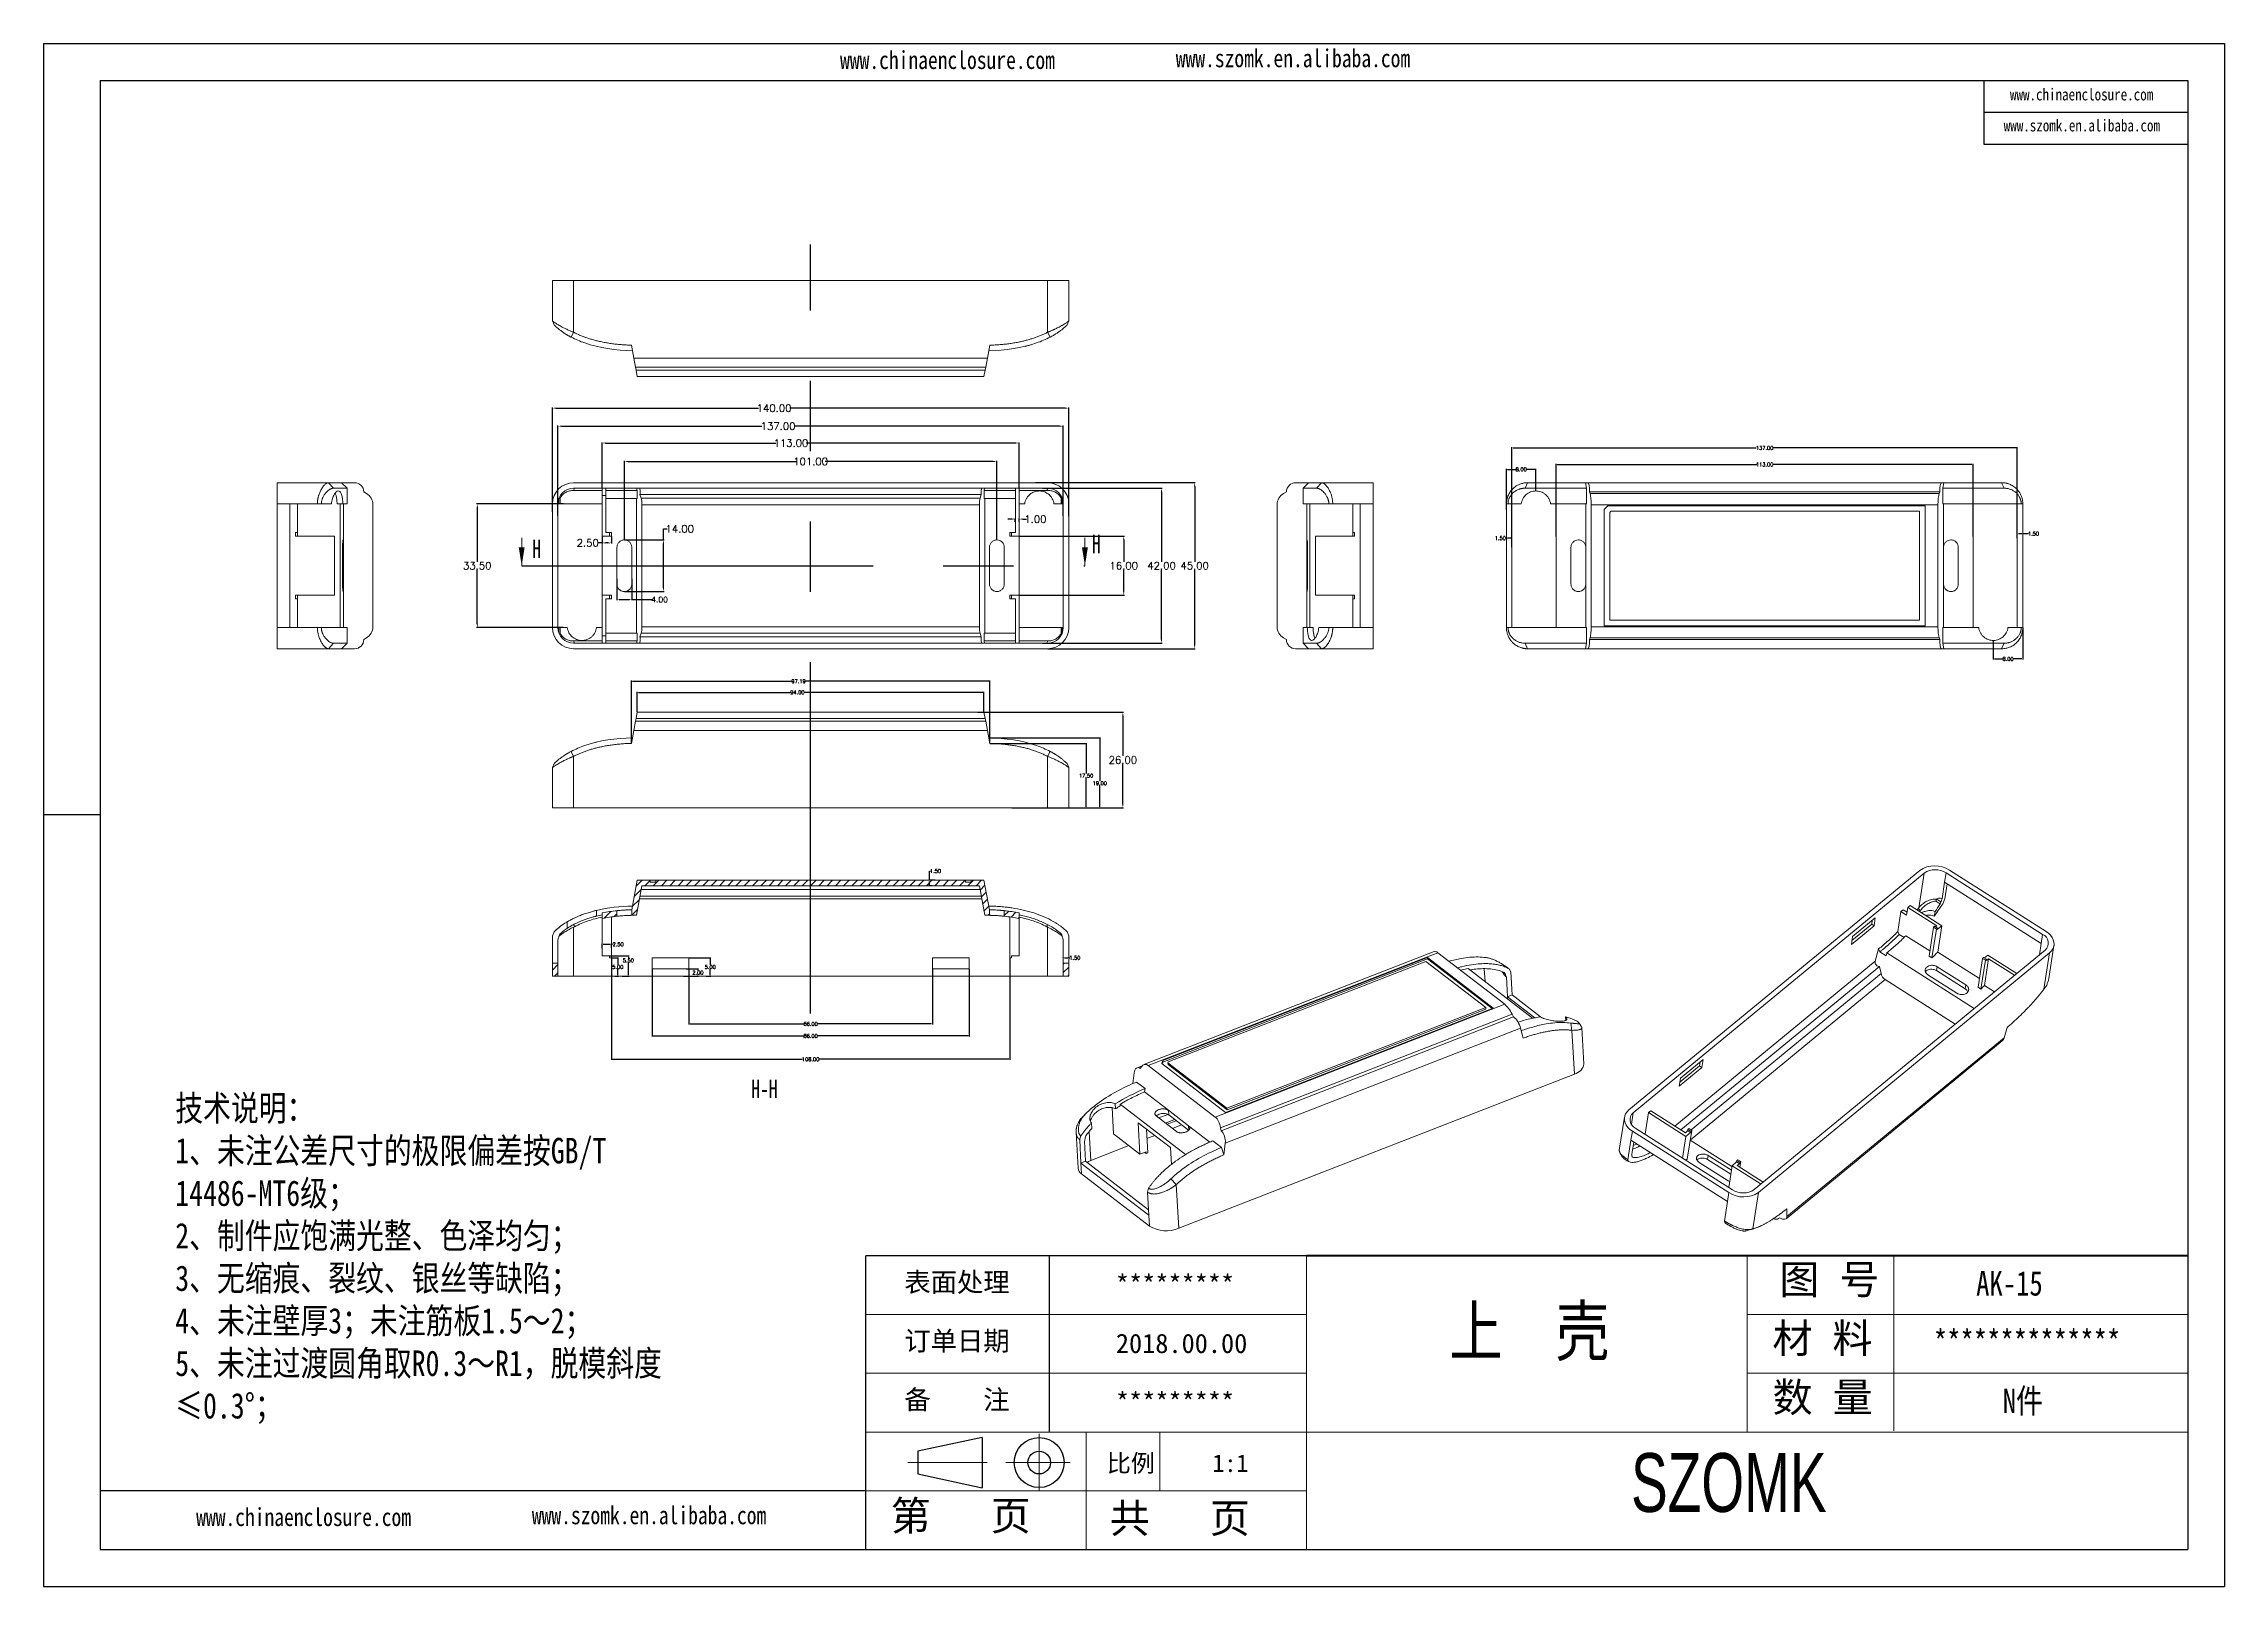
# Model space of a CAD drawing. Header units: inches. Extents: x 1328 to 2850, y 1126 to 1544.
# Drawn here: x 1328 to 1919, y 1126 to 1544 of the extents above; entities that cross this region are included whole.
import ezdxf

# ---------------------------------------------------------------- set-up
doc = ezdxf.new("R2010")
doc.units = ezdxf.units.IN
doc.header["$LTSCALE"] = 15
doc.linetypes.add('CENTER2', pattern=[28.575, 19.05, -3.175, 3.175, -3.175])
doc.linetypes.add('PHANTOM', pattern=[12.7, 6.35, -1.27, 1.27, -1.27, 1.27, -1.27])
doc.layers.add('10', color=7, linetype='Continuous')
doc.layers.add('文字', color=81, linetype='Continuous')
for name, color, linetype, lineweight in [('粗实线', 7, 'Continuous', 30), ('细实线', 3, 'Continuous', 9), ('细点划线', 2, 'CENTER2', 9)]:
    doc.layers.add(name, color=color, linetype=linetype, lineweight=lineweight)
doc.styles.add('SLDTEXTSTYLE0', font='TXT', dxfattribs={"width": 0.75})
doc.styles.add('SLDTEXTSTYLE3', font='TXT', dxfattribs={"width": 0.75, "bigfont": 'bigfont'})
doc.styles.add('SLDTEXTSTYLE6', font='TXT', dxfattribs={"width": 0.7})
doc.styles.get("Standard").update_dxf_attribs({"font": 'txt', "bigfont": 'gbcbig.shx'})
doc.styles.add('宋体', font='', dxfattribs={"width": 0.8, "height": 3.5})
doc.styles.add('长仿宋', font='', dxfattribs={"width": 0.7, "height": 4})
doc.styles.get('宋体').set_extended_font_data('SimSun')
doc.styles.get('长仿宋').set_extended_font_data('SimSun')
doc.dimstyles.new('1.5', dxfattribs={"dimtxt": 1, "dimasz": 0.3, "dimexe": 0.18, "dimexo": 0.0625, "dimgap": 0.09, "dimtad": 0, "dimtih": 1, "dimtoh": 1, "dimzin": 0, "dimdsep": 46, "dimtxsty": 'Standard', "dimcen": 0, "dimadec": 0, "dimazin": 2, "dimtfac": 1, "dimtofl": 0, "dimtmove": 0, "dimatfit": 3, "dimfxl": 1, "dimtolj": 1, "dimtzin": 0, "dimarcsym": 0})
doc.dimstyles.new('2', dxfattribs={"dimtxt": 1.5, "dimasz": 0.6, "dimexe": 0.18, "dimexo": 0.0625, "dimgap": 0.09, "dimtad": 0, "dimtih": 1, "dimtoh": 1, "dimzin": 0, "dimdsep": 46, "dimtxsty": 'Standard', "dimcen": 0, "dimadec": 0, "dimazin": 2, "dimtfac": 1, "dimtofl": 0, "dimtmove": 0, "dimatfit": 3, "dimfxl": 1, "dimtolj": 1, "dimtzin": 0, "dimarcsym": 0})
doc.dimstyles.new('2.5', dxfattribs={"dimtxt": 2, "dimasz": 1, "dimexe": 0.18, "dimexo": 0.0625, "dimgap": 0.09, "dimtad": 0, "dimtih": 1, "dimtoh": 1, "dimzin": 0, "dimdsep": 46, "dimtxsty": 'Standard', "dimcen": 1, "dimadec": 0, "dimazin": 2, "dimtfac": 1, "dimtofl": 0, "dimtmove": 0, "dimatfit": 3, "dimfxl": 1, "dimtolj": 1, "dimtzin": 0, "dimarcsym": 0})

msp = doc.modelspace()

# ---------------------------------------------------------------- texts
at = {"color": 7, "linetype": 'Continuous', "char_height": 5, "attachment_point": 1, "style": 'SLDTEXTSTYLE6'}
for s, insert in [('H', (1460.088, 1409.272)), ('H', (1611.798, 1410.621)), ('H-H', (1519.435, 1262.961))]:
    msp.add_mtext(s, dxfattribs=dict(at, insert=insert))
at = {"char_height": 5.23729, "width": 2976.61369, "attachment_point": 1}
for s, insert in [('{\\fSimHei|b0|i0|c134|p49;表面处理}', (1560.939, 1210.717)), ('{\\fSimHei|b0|i0|c134|p49;*********}', (1618.302, 1210.043)), ('{\\fSimHei|b0|i0|c134|p49;订单日期}', (1560.939, 1194.791)), ('{\\fSimHei|b0|i0|c134|p49;2018.00.00}', (1618.302, 1194.118)), ('{\\fSimHei|b0|i0|c134|p49;备    注}', (1560.939, 1178.866)), ('{\\fSimHei|b0|i0|c134|p49;*********}', (1618.302, 1178.193))]:
    msp.add_mtext(s, dxfattribs=dict(at, insert=insert))
at = {"layer": '文字', "color": 0, "attachment_point": 1, "style": '宋体'}
for s, insert, char_height, width in [('www.chinaenclosure.com', (1543.52, 1541.688), 4.86605, 85.4918), ('www.szomk.en.alibaba.com', (1634.536, 1542.17), 4.86605, 85.4918), ('www.chinaenclosure.com', (1860.699, 1531.553), 3.24403, 56.99453), ('www.szomk.en.alibaba.com', (1859.003, 1523.152), 3.24403, 56.99453), ('{\\H1.111x;技术说明：\\P1、未注公差尺寸的极限偏差按GB/T 14486-MT6级；\\P2、制件应饱满光整、色泽均匀；\\P3、无缩痕、裂纹、银丝等缺陷；\\P4、未注壁厚3；未注筋板1.5～2；\\P5、未注过渡圆角取R0.3～R1，脱模斜度≤0.3%%D；}', (1363.295, 1258.705), 6.2208, 140.11981), ('{\\H1.111x;AK-15}', (1851.527, 1211.076), 5.97197, 69.04266), ('上  壳', (1708.651, 1201.488), 13.271, 169.66547), ('{\\H1.111x;**************}', (1840.04, 1195.151), 5.97197, 69.04266), ('{\\H1.111x;N件}', (1858.751, 1179.226), 5.97197, 69.04266), ('www.chinaenclosure.com', (1368.952, 1146.875), 4.86605, 85.4918), ('www.szomk.en.alibaba.com', (1459.968, 1147.357), 4.86605, 85.4918)]:
    msp.add_mtext(s, dxfattribs=dict(at, insert=insert, char_height=char_height, width=width))
at = {"layer": '粗实线', "insert": (1757.969, 1161.758), "char_height": 15.92525, "width": 178.5859, "attachment_point": 1, "style": '长仿宋'}
msp.add_mtext('{\\fSTXinwei|b0|i0|c134|p2;SZOMK}', dxfattribs=at)
at = {"layer": '细实线', "color": 7, "attachment_point": 1}
for s, insert, char_height, width in [('{\\fSimSun|b0|i0|c134|p54;图 号}', (1798.188, 1212.819), 7.96262, 39.81312), ('{\\fSimSun|b0|i0|c134|p54;材 料   }', (1796.3, 1196.893), 7.96262, 39.81312), ('{\\fSimSun|b0|i0|c134|p54;数 量}', (1796.339, 1180.89), 7.96262, 35.97614), ('{\\fSimSun|b0|i0|c134|p54;比例}', (1615.846, 1161.429), 4.77757, 20.97207), ('{\\fSimSun|b0|i0|c134|p54;1:1}', (1644.462, 1161.429), 4.77757, 20.97207), ('{\\fSimSun|b0|i0|c134|p54;第   页}', (1557.253, 1148.798), 7.96262, 59.71968), ('{\\fSimSun|b0|i0|c134|p54; 共   页}', (1611.247, 1148.121), 7.96262, 59.71968)]:
    msp.add_mtext(s, dxfattribs=dict(at, insert=insert, char_height=char_height, width=width))

# ---------------------------------------------------------------- blocks, each defined once
blk = doc.blocks.new('SW_NOTE_3')
at = {"color": 0, "linetype": 'Continuous', "lineweight": 0, "attachment_point": 2}
for s, insert, char_height, style in [('剖面', (0.33, 0.32), 0.25, 'SLDTEXTSTYLE3'), ('A-A', (0.91, 0.21), 0.138, 'SLDTEXTSTYLE0')]:
    blk.add_mtext(s, dxfattribs=dict(at, insert=insert, char_height=char_height, style=style))
blk = doc.blocks.new('*D61')
at = {"color": 0, "lineweight": -2}
for p, q in [((1465.54, 1416.81), (1465.54, 1445.11)), ((1466.54, 1444.93), (1521.38, 1444.93)), ((1604.54, 1444.93), (1529.89, 1444.93)), ((1605.54, 1415.67), (1605.54, 1445.11))]:
    blk.add_line(p, q, dxfattribs=at)
at = {"color": 0}
for points in [[(1466.54, 1445.09), (1466.54, 1444.76), (1465.54, 1444.93)], [(1604.54, 1445.09), (1604.54, 1444.76), (1605.54, 1444.93)]]:
    blk.add_solid(points, dxfattribs=at)
at = {"layer": 'Defpoints', "color": 0}
for p in [(1605.54, 1444.93), (1465.54, 1416.74), (1605.54, 1415.61)]:
    blk.add_point(p, dxfattribs=at)
at = {"color": 0, "insert": (1525.64, 1444.93), "char_height": 2, "attachment_point": 5}
blk.add_mtext('\\A1;140.00', dxfattribs=at)
blk = doc.blocks.new('*D62')
at = {"color": 0, "lineweight": -2}
for p, q in [((1467.04, 1415.77), (1467.04, 1440.22)), ((1468.04, 1440.04), (1522.29, 1440.04)), ((1603.04, 1440.04), (1531.14, 1440.04)), ((1604.04, 1415.77), (1604.04, 1440.22))]:
    blk.add_line(p, q, dxfattribs=at)
at = {"color": 0}
for points in [[(1468.04, 1440.21), (1468.04, 1439.88), (1467.04, 1440.04)], [(1603.04, 1440.21), (1603.04, 1439.88), (1604.04, 1440.04)]]:
    blk.add_solid(points, dxfattribs=at)
at = {"layer": 'Defpoints', "color": 0}
for p in [(1467.04, 1440.04), (1467.04, 1415.7), (1604.04, 1415.7)]:
    blk.add_point(p, dxfattribs=at)
at = {"color": 0, "insert": (1526.71, 1440.04), "char_height": 2, "attachment_point": 5}
blk.add_mtext('\\A1;137.00', dxfattribs=at)
blk = doc.blocks.new('*D63')
at = {"color": 0, "lineweight": -2}
for p, q in [((1479.04, 1423.29), (1479.04, 1435.65)), ((1480.04, 1435.47), (1526.12, 1435.47)), ((1591.04, 1435.47), (1534.3, 1435.47)), ((1592.04, 1423.29), (1592.04, 1435.65))]:
    blk.add_line(p, q, dxfattribs=at)
at = {"color": 0}
for points in [[(1480.04, 1435.64), (1480.04, 1435.31), (1479.04, 1435.47)], [(1591.04, 1435.64), (1591.04, 1435.31), (1592.04, 1435.47)]]:
    blk.add_solid(points, dxfattribs=at)
at = {"layer": 'Defpoints', "color": 0}
for p in [(1592.04, 1435.47), (1479.04, 1423.23), (1592.04, 1423.23)]:
    blk.add_point(p, dxfattribs=at)
at = {"color": 0, "insert": (1530.21, 1435.47), "char_height": 2, "attachment_point": 5}
blk.add_mtext('\\A1;113.00', dxfattribs=at)
blk = doc.blocks.new('*D64')
at = {"color": 0, "lineweight": -2, "transparency": 16777216}
for p, q in [((1590.04, 1414.86), (1589.04, 1414.86)), ((1591.04, 1414.1), (1591.04, 1415.04)), ((1592.04, 1414.1), (1592.04, 1415.04)), ((1593.04, 1414.86), (1594.04, 1414.86))]:
    blk.add_line(p, q, dxfattribs=at)
at = {"color": 0, "transparency": 16777216}
for points in [[(1590.04, 1415.03), (1590.04, 1414.7), (1591.04, 1414.86)], [(1593.04, 1415.03), (1593.04, 1414.7), (1592.04, 1414.86)]]:
    blk.add_solid(points, dxfattribs=at)
at = {"layer": 'Defpoints', "color": 0, "transparency": 16777216}
for p in [(1591.04, 1414.04), (1592.04, 1414.86), (1592.04, 1414.04)]:
    blk.add_point(p, dxfattribs=at)
at = {"color": 0, "transparency": 16777216, "insert": (1596.47, 1414.86), "char_height": 2, "attachment_point": 5}
blk.add_mtext('\\A1;1.00', dxfattribs=at)
blk = doc.blocks.new('*D65')
at = {"color": 0, "lineweight": -2, "transparency": 16777216}
for p, q in [((1479.04, 1408.4), (1478.04, 1408.4)), ((1479.04, 1410.16), (1479.04, 1408.22)), ((1480.54, 1408.4), (1480.04, 1408.4)), ((1481.54, 1410.16), (1481.54, 1408.22))]:
    blk.add_line(p, q, dxfattribs=at)
at = {"color": 0, "transparency": 16777216}
for points in [[(1480.04, 1408.57), (1480.04, 1408.24), (1479.04, 1408.4)], [(1480.54, 1408.57), (1480.54, 1408.24), (1481.54, 1408.4)]]:
    blk.add_solid(points, dxfattribs=at)
at = {"layer": 'Defpoints', "color": 0, "transparency": 16777216}
for p in [(1479.04, 1410.23), (1479.04, 1408.4), (1481.54, 1410.23)]:
    blk.add_point(p, dxfattribs=at)
at = {"color": 0, "transparency": 16777216, "insert": (1475.12, 1408.4), "char_height": 2, "attachment_point": 5}
blk.add_mtext('\\A1;2.50', dxfattribs=at)
blk = doc.blocks.new('*D66')
at = {"color": 0, "lineweight": -2}
for p, q in [((1485.04, 1409.29), (1485.04, 1430.66)), ((1486.04, 1430.48), (1531.62, 1430.48)), ((1585.04, 1430.48), (1539.47, 1430.48)), ((1586.04, 1409.29), (1586.04, 1430.66))]:
    blk.add_line(p, q, dxfattribs=at)
at = {"color": 0}
for points in [[(1486.04, 1430.64), (1486.04, 1430.31), (1485.04, 1430.48)], [(1585.04, 1430.64), (1585.04, 1430.31), (1586.04, 1430.48)]]:
    blk.add_solid(points, dxfattribs=at)
at = {"layer": 'Defpoints', "color": 0}
for p in [(1586.04, 1430.48), (1485.04, 1409.23), (1586.04, 1409.23)]:
    blk.add_point(p, dxfattribs=at)
at = {"color": 0, "insert": (1535.54, 1430.48), "char_height": 2, "attachment_point": 5}
blk.add_mtext('\\A1;101.00', dxfattribs=at)
blk = doc.blocks.new('*D67')
at = {"color": 0, "lineweight": -2, "transparency": 16777216}
for p, q in [((1485.1, 1409.23), (1495.82, 1409.23)), ((1495.64, 1409.23), (1495.64, 1412.2)), ((1495.64, 1412.2), (1496.64, 1412.2)), ((1495.64, 1396.23), (1495.64, 1408.23)), ((1485.1, 1395.23), (1495.82, 1395.23))]:
    blk.add_line(p, q, dxfattribs=at)
at = {"color": 0, "transparency": 16777216}
for points in [[(1495.47, 1408.23), (1495.8, 1408.23), (1495.64, 1409.23)], [(1495.47, 1396.23), (1495.8, 1396.23), (1495.64, 1395.23)]]:
    blk.add_solid(points, dxfattribs=at)
at = {"layer": 'Defpoints', "color": 0, "transparency": 16777216}
for p in [(1485.04, 1409.23), (1495.64, 1409.23), (1485.04, 1395.23)]:
    blk.add_point(p, dxfattribs=at)
at = {"color": 0, "transparency": 16777216, "insert": (1500.06, 1412.2), "char_height": 2, "attachment_point": 5}
blk.add_mtext('\\A1;14.00', dxfattribs=at)
blk = doc.blocks.new('*D68')
at = {"color": 0, "lineweight": -2, "transparency": 16777216}
for p, q in [((1483.04, 1398.71), (1483.04, 1392.88)), ((1487.04, 1398.71), (1487.04, 1392.88)), ((1483.64, 1393.06), (1486.44, 1393.06)), ((1487.04, 1393.06), (1492.5, 1393.06))]:
    blk.add_line(p, q, dxfattribs=at)
at = {"color": 0, "transparency": 16777216}
for points in [[(1483.64, 1393.16), (1483.64, 1392.96), (1483.04, 1393.06)], [(1486.44, 1393.16), (1486.44, 1392.96), (1487.04, 1393.06)]]:
    blk.add_solid(points, dxfattribs=at)
at = {"layer": 'Defpoints', "color": 0, "transparency": 16777216}
for p in [(1483.04, 1398.77), (1487.04, 1398.77), (1487.04, 1393.06)]:
    blk.add_point(p, dxfattribs=at)
at = {"color": 0, "transparency": 16777216, "insert": (1494.59, 1393.06), "char_height": 1.5, "attachment_point": 5}
blk.add_mtext('\\A1;4.00', dxfattribs=at)
blk = doc.blocks.new('*D69')
at = {"color": 0, "lineweight": -2}
for p, q in [((1488.54, 1362.64), (1488.54, 1368.06)), ((1488.84, 1367.88), (1530.04, 1367.88)), ((1582.24, 1367.88), (1533.89, 1367.88)), ((1582.54, 1362.64), (1582.54, 1368.06))]:
    blk.add_line(p, q, dxfattribs=at)
at = {"color": 0}
for points in [[(1488.84, 1367.93), (1488.84, 1367.83), (1488.54, 1367.88)], [(1582.24, 1367.93), (1582.24, 1367.83), (1582.54, 1367.88)]]:
    blk.add_solid(points, dxfattribs=at)
at = {"layer": 'Defpoints', "color": 0}
for p in [(1582.54, 1367.88), (1488.54, 1362.58), (1582.54, 1362.58)]:
    blk.add_point(p, dxfattribs=at)
at = {"color": 0, "insert": (1531.96, 1367.88), "char_height": 1, "attachment_point": 5}
blk.add_mtext('\\A1;94.00', dxfattribs=at)
blk = doc.blocks.new('*D70')
at = {"color": 0, "lineweight": -2}
for p, q in [((1486.95, 1354.14), (1486.95, 1371.09)), ((1487.25, 1370.91), (1530.35, 1370.91)), ((1583.84, 1370.91), (1534.2, 1370.91)), ((1584.14, 1354.14), (1584.14, 1371.09))]:
    blk.add_line(p, q, dxfattribs=at)
at = {"color": 0}
for points in [[(1487.25, 1370.96), (1487.25, 1370.86), (1486.95, 1370.91)], [(1583.84, 1370.96), (1583.84, 1370.86), (1584.14, 1370.91)]]:
    blk.add_solid(points, dxfattribs=at)
at = {"layer": 'Defpoints', "color": 0}
for p in [(1486.95, 1370.91), (1486.95, 1354.08), (1584.14, 1354.08)]:
    blk.add_point(p, dxfattribs=at)
at = {"color": 0, "insert": (1532.27, 1370.91), "char_height": 1, "attachment_point": 5}
blk.add_mtext('\\A1;97.19', dxfattribs=at)
blk = doc.blocks.new('*D71')
at = {"color": 0, "lineweight": -2}
for p, q in [((1580.88, 1362.58), (1620.37, 1362.58)), ((1620.19, 1361.58), (1620.19, 1350.67)), ((1620.19, 1337.58), (1620.19, 1348.49)), ((1605.6, 1336.58), (1620.37, 1336.58))]:
    blk.add_line(p, q, dxfattribs=at)
at = {"color": 0}
for points in [[(1620.03, 1361.58), (1620.36, 1361.58), (1620.19, 1362.58)], [(1620.03, 1337.58), (1620.36, 1337.58), (1620.19, 1336.58)]]:
    blk.add_solid(points, dxfattribs=at)
at = {"layer": 'Defpoints', "color": 0}
for p in [(1580.82, 1362.58), (1620.19, 1362.58), (1605.54, 1336.58)]:
    blk.add_point(p, dxfattribs=at)
at = {"color": 0, "insert": (1620.19, 1349.58), "char_height": 2, "attachment_point": 5}
blk.add_mtext('\\A1;26.00', dxfattribs=at)
blk = doc.blocks.new('*D72')
at = {"color": 0, "lineweight": -2}
for p, q in [((1584.2, 1354.08), (1610.41, 1354.08)), ((1610.23, 1353.78), (1610.23, 1345.92)), ((1610.23, 1336.88), (1610.23, 1344.74)), ((1602.73, 1336.58), (1610.41, 1336.58))]:
    blk.add_line(p, q, dxfattribs=at)
at = {"color": 0}
for points in [[(1610.18, 1353.78), (1610.28, 1353.78), (1610.23, 1354.08)], [(1610.18, 1336.88), (1610.28, 1336.88), (1610.23, 1336.58)]]:
    blk.add_solid(points, dxfattribs=at)
at = {"layer": 'Defpoints', "color": 0}
for p in [(1584.14, 1354.08), (1610.23, 1354.08), (1602.67, 1336.58)]:
    blk.add_point(p, dxfattribs=at)
at = {"color": 0, "insert": (1610.23, 1345.33), "char_height": 1, "attachment_point": 5}
blk.add_mtext('\\A1;17.50', dxfattribs=at)
blk = doc.blocks.new('*D73')
at = {"color": 0, "lineweight": -2}
for p, q in [((1583.92, 1355.58), (1614.12, 1355.58)), ((1613.94, 1355.28), (1613.94, 1343.87)), ((1613.94, 1336.88), (1613.94, 1342.69)), ((1590.13, 1336.58), (1614.12, 1336.58))]:
    blk.add_line(p, q, dxfattribs=at)
at = {"color": 0}
for points in [[(1613.89, 1355.28), (1613.99, 1355.28), (1613.94, 1355.58)], [(1613.89, 1336.88), (1613.99, 1336.88), (1613.94, 1336.58)]]:
    blk.add_solid(points, dxfattribs=at)
at = {"layer": 'Defpoints', "color": 0}
for p in [(1583.85, 1355.58), (1590.07, 1336.58), (1613.94, 1336.58)]:
    blk.add_point(p, dxfattribs=at)
at = {"color": 0, "insert": (1613.94, 1343.28), "char_height": 1, "attachment_point": 5}
blk.add_mtext('\\A1;19.00', dxfattribs=at)
blk = doc.blocks.new('*D74')
at = {"color": 0, "lineweight": -2}
for p, q in [((1502.54, 1292.93), (1502.54, 1277.9)), ((1568.54, 1292.93), (1568.54, 1277.9)), ((1502.84, 1278.08), (1533.62, 1278.08)), ((1568.24, 1278.08), (1537.47, 1278.08))]:
    blk.add_line(p, q, dxfattribs=at)
at = {"color": 0}
for points in [[(1502.84, 1278.13), (1502.84, 1278.03), (1502.54, 1278.08)], [(1568.24, 1278.13), (1568.24, 1278.03), (1568.54, 1278.08)]]:
    blk.add_solid(points, dxfattribs=at)
at = {"layer": 'Defpoints', "color": 0}
for p in [(1502.54, 1292.99), (1568.54, 1292.99), (1568.54, 1278.08)]:
    blk.add_point(p, dxfattribs=at)
at = {"color": 0, "insert": (1535.54, 1278.08), "char_height": 1, "attachment_point": 5}
blk.add_mtext('\\A1;66.00', dxfattribs=at)
blk = doc.blocks.new('*D75')
at = {"color": 0, "lineweight": -2}
for p, q in [((1492.54, 1292.93), (1492.54, 1274.63)), ((1578.54, 1292.93), (1578.54, 1274.63)), ((1492.84, 1274.81), (1533.62, 1274.81)), ((1578.24, 1274.81), (1537.47, 1274.81))]:
    blk.add_line(p, q, dxfattribs=at)
at = {"color": 0}
for points in [[(1492.84, 1274.86), (1492.84, 1274.76), (1492.54, 1274.81)], [(1578.24, 1274.86), (1578.24, 1274.76), (1578.54, 1274.81)]]:
    blk.add_solid(points, dxfattribs=at)
at = {"layer": 'Defpoints', "color": 0}
for p in [(1492.54, 1292.99), (1578.54, 1292.99), (1578.54, 1274.81)]:
    blk.add_point(p, dxfattribs=at)
at = {"color": 0, "insert": (1535.54, 1274.81), "char_height": 1, "attachment_point": 5}
blk.add_mtext('\\A1;86.00', dxfattribs=at)
blk = doc.blocks.new('*D76')
at = {"color": 0, "lineweight": -2}
for p, q in [((1481.54, 1295.93), (1481.54, 1268.3)), ((1589.54, 1295.93), (1589.54, 1268.3)), ((1481.84, 1268.48), (1533.37, 1268.48)), ((1589.24, 1268.48), (1537.72, 1268.48))]:
    blk.add_line(p, q, dxfattribs=at)
at = {"color": 0}
for points in [[(1481.84, 1268.53), (1481.84, 1268.43), (1481.54, 1268.48)], [(1589.24, 1268.53), (1589.24, 1268.43), (1589.54, 1268.48)]]:
    blk.add_solid(points, dxfattribs=at)
at = {"layer": 'Defpoints', "color": 0}
for p in [(1481.54, 1295.99), (1589.54, 1295.99), (1589.54, 1268.48)]:
    blk.add_point(p, dxfattribs=at)
at = {"color": 0, "insert": (1535.54, 1268.48), "char_height": 1, "attachment_point": 5}
blk.add_mtext('\\A1;108.00', dxfattribs=at)
blk = doc.blocks.new('*D79')
at = {"color": 0, "lineweight": -2}
for p, q in [((1481.6, 1295.99), (1483.44, 1295.99)), ((1483.26, 1295.69), (1483.26, 1294.08)), ((1482.49, 1290.99), (1483.44, 1290.99)), ((1483.26, 1291.29), (1483.26, 1292.9))]:
    blk.add_line(p, q, dxfattribs=at)
at = {"color": 0}
for points in [[(1483.21, 1295.69), (1483.31, 1295.69), (1483.26, 1295.99)], [(1483.21, 1291.29), (1483.31, 1291.29), (1483.26, 1290.99)]]:
    blk.add_solid(points, dxfattribs=at)
at = {"layer": 'Defpoints', "color": 0}
for p in [(1481.54, 1295.99), (1482.43, 1290.99), (1483.26, 1290.99)]:
    blk.add_point(p, dxfattribs=at)
at = {"color": 0, "insert": (1483.26, 1293.49), "char_height": 1, "attachment_point": 5}
blk.add_mtext('\\A1;5.00', dxfattribs=at)
blk = doc.blocks.new('*D80')
at = {"color": 0, "lineweight": -2}
for p, q in [((1481.1, 1296.49), (1486.31, 1296.49)), ((1486.13, 1296.19), (1486.13, 1295.85)), ((1484.48, 1290.99), (1486.31, 1290.99)), ((1486.13, 1291.29), (1486.13, 1294.67))]:
    blk.add_line(p, q, dxfattribs=at)
at = {"color": 0}
for points in [[(1486.08, 1296.19), (1486.18, 1296.19), (1486.13, 1296.49)], [(1486.08, 1291.29), (1486.18, 1291.29), (1486.13, 1290.99)]]:
    blk.add_solid(points, dxfattribs=at)
at = {"layer": 'Defpoints', "color": 0}
for p in [(1481.04, 1296.49), (1486.13, 1296.49), (1484.42, 1290.99)]:
    blk.add_point(p, dxfattribs=at)
at = {"color": 0, "insert": (1486.13, 1295.26), "char_height": 1, "attachment_point": 5}
blk.add_mtext('\\A1;5.50', dxfattribs=at)
blk = doc.blocks.new('*D81')
at = {"color": 0, "lineweight": -2}
for p, q in [((1501.12, 1290.99), (1505.18, 1290.99)), ((1501.77, 1292.99), (1505.18, 1292.99)), ((1505, 1292.69), (1505, 1292.58)), ((1505, 1291.29), (1505, 1291.4))]:
    blk.add_line(p, q, dxfattribs=at)
at = {"color": 0}
for points in [[(1504.95, 1292.69), (1505.05, 1292.69), (1505, 1292.99)], [(1504.95, 1291.29), (1505.05, 1291.29), (1505, 1290.99)]]:
    blk.add_solid(points, dxfattribs=at)
at = {"layer": 'Defpoints', "color": 0}
for p in [(1501.06, 1290.99), (1501.7, 1292.99), (1505, 1292.99)]:
    blk.add_point(p, dxfattribs=at)
at = {"color": 0, "insert": (1505, 1291.99), "char_height": 1, "attachment_point": 5}
blk.add_mtext('\\A1;2.00', dxfattribs=at)
blk = doc.blocks.new('*D82')
at = {"color": 0, "lineweight": -2}
for p, q in [((1502.6, 1295.99), (1508.51, 1295.99)), ((1508.33, 1295.69), (1508.33, 1294.08)), ((1507.21, 1290.99), (1508.51, 1290.99)), ((1508.33, 1291.29), (1508.33, 1292.9))]:
    blk.add_line(p, q, dxfattribs=at)
at = {"color": 0}
for points in [[(1508.28, 1295.69), (1508.38, 1295.69), (1508.33, 1295.99)], [(1508.28, 1291.29), (1508.38, 1291.29), (1508.33, 1290.99)]]:
    blk.add_solid(points, dxfattribs=at)
at = {"layer": 'Defpoints', "color": 0}
for p in [(1502.54, 1295.99), (1508.33, 1295.99), (1507.15, 1290.99)]:
    blk.add_point(p, dxfattribs=at)
at = {"color": 0, "insert": (1508.33, 1293.49), "char_height": 1, "attachment_point": 5}
blk.add_mtext('\\A1;5.00', dxfattribs=at)
blk = doc.blocks.new('*D83')
at = {"color": 0, "lineweight": -2}
for p, q in [((1479.04, 1298.56), (1479.04, 1299.81)), ((1479.34, 1299.63), (1481.24, 1299.63)), ((1481.54, 1298.56), (1481.54, 1299.81)), ((1481.54, 1299.63), (1481.84, 1299.63))]:
    blk.add_line(p, q, dxfattribs=at)
at = {"color": 0}
for points in [[(1479.34, 1299.68), (1479.34, 1299.58), (1479.04, 1299.63)], [(1481.24, 1299.68), (1481.24, 1299.58), (1481.54, 1299.63)]]:
    blk.add_solid(points, dxfattribs=at)
at = {"layer": 'Defpoints', "color": 0}
for p in [(1479.04, 1298.49), (1481.54, 1299.63), (1481.54, 1298.49)]:
    blk.add_point(p, dxfattribs=at)
at = {"color": 0, "insert": (1483.35, 1299.63), "char_height": 1, "attachment_point": 5}
blk.add_mtext('\\A1;2.50', dxfattribs=at)
blk = doc.blocks.new('*D84')
at = {"color": 0, "lineweight": -2}
for p, q in [((1737.68, 1410.14), (1737.68, 1429.83)), ((1737.98, 1429.65), (1792.09, 1429.65)), ((1850.38, 1429.65), (1796.27, 1429.65)), ((1850.68, 1410.14), (1850.68, 1429.83))]:
    blk.add_line(p, q, dxfattribs=at)
at = {"color": 0}
for points in [[(1737.98, 1429.7), (1737.98, 1429.6), (1737.68, 1429.65)], [(1850.38, 1429.7), (1850.38, 1429.6), (1850.68, 1429.65)]]:
    blk.add_solid(points, dxfattribs=at)
at = {"layer": 'Defpoints', "color": 0}
for p in [(1850.68, 1429.65), (1737.68, 1410.08), (1850.68, 1410.08)]:
    blk.add_point(p, dxfattribs=at)
at = {"color": 0, "insert": (1794.18, 1429.65), "char_height": 1, "attachment_point": 5}
blk.add_mtext('\\A1;113.00', dxfattribs=at)
blk = doc.blocks.new('*D86')
at = {"color": 0, "lineweight": -2}
for p, q in [((1725.68, 1407.29), (1725.68, 1434.32)), ((1725.98, 1434.14), (1791.93, 1434.14)), ((1862.38, 1434.14), (1796.44, 1434.14)), ((1862.68, 1409.66), (1862.68, 1434.32))]:
    blk.add_line(p, q, dxfattribs=at)
at = {"color": 0}
for points in [[(1725.98, 1434.19), (1725.98, 1434.09), (1725.68, 1434.14)], [(1862.38, 1434.19), (1862.38, 1434.09), (1862.68, 1434.14)]]:
    blk.add_solid(points, dxfattribs=at)
at = {"layer": 'Defpoints', "color": 0}
for p in [(1725.68, 1434.14), (1725.68, 1407.23), (1862.68, 1409.6)]:
    blk.add_point(p, dxfattribs=at)
at = {"color": 0, "insert": (1794.18, 1434.14), "char_height": 1, "attachment_point": 5}
blk.add_mtext('\\A1;137.00', dxfattribs=at)
blk = doc.blocks.new('*D87')
at = {"color": 0, "lineweight": -2}
for p, q in [((1864.18, 1385.41), (1864.18, 1376.78)), ((1856.18, 1381.91), (1856.18, 1376.78)), ((1856.48, 1376.96), (1858.76, 1376.96)), ((1863.88, 1376.96), (1861.61, 1376.96))]:
    blk.add_line(p, q, dxfattribs=at)
at = {"color": 0}
for points in [[(1856.48, 1377.01), (1856.48, 1376.91), (1856.18, 1376.96)], [(1863.88, 1377.01), (1863.88, 1376.91), (1864.18, 1376.96)]]:
    blk.add_solid(points, dxfattribs=at)
at = {"layer": 'Defpoints', "color": 0}
for p in [(1864.18, 1385.48), (1856.18, 1381.98), (1864.18, 1376.96)]:
    blk.add_point(p, dxfattribs=at)
at = {"color": 0, "insert": (1860.18, 1376.96), "char_height": 1, "attachment_point": 5}
blk.add_mtext('\\A1;8.00', dxfattribs=at)
blk = doc.blocks.new('*D88')
at = {"color": 0, "lineweight": -2}
for p, q in [((1724.18, 1417.5), (1724.18, 1428.49)), ((1724.48, 1428.31), (1726.76, 1428.31)), ((1731.88, 1428.31), (1729.61, 1428.31)), ((1732.18, 1422.54), (1732.18, 1428.49))]:
    blk.add_line(p, q, dxfattribs=at)
at = {"color": 0}
for points in [[(1724.48, 1428.36), (1724.48, 1428.26), (1724.18, 1428.31)], [(1731.88, 1428.36), (1731.88, 1428.26), (1732.18, 1428.31)]]:
    blk.add_solid(points, dxfattribs=at)
at = {"layer": 'Defpoints', "color": 0}
for p in [(1732.18, 1428.31), (1732.18, 1422.48), (1724.18, 1417.44)]:
    blk.add_point(p, dxfattribs=at)
at = {"color": 0, "insert": (1728.18, 1428.31), "char_height": 1, "attachment_point": 5}
blk.add_mtext('\\A1;8.00', dxfattribs=at)
blk = doc.blocks.new('*D89')
at = {"color": 0, "lineweight": -2}
for p, q in [((1862.68, 1410.97), (1862.68, 1411.09)), ((1862.98, 1410.91), (1863.88, 1410.91)), ((1864.18, 1410.97), (1864.18, 1411.09)), ((1864.18, 1410.91), (1865.73, 1410.91))]:
    blk.add_line(p, q, dxfattribs=at)
at = {"color": 0}
for points in [[(1862.98, 1410.96), (1862.98, 1410.86), (1862.68, 1410.91)], [(1863.88, 1410.96), (1863.88, 1410.86), (1864.18, 1410.91)]]:
    blk.add_solid(points, dxfattribs=at)
at = {"layer": 'Defpoints', "color": 0}
for p in [(1862.68, 1410.91), (1864.18, 1410.91), (1864.18, 1410.91)]:
    blk.add_point(p, dxfattribs=at)
at = {"color": 0, "insert": (1867.07, 1410.91), "char_height": 1, "attachment_point": 5}
blk.add_mtext('\\A1;1.50', dxfattribs=at)
blk = doc.blocks.new('*D90')
at = {"color": 0, "lineweight": -2}
for p, q in [((1724.18, 1409.69), (1723.88, 1409.69)), ((1724.18, 1409.75), (1724.18, 1409.87)), ((1725.38, 1409.69), (1724.48, 1409.69)), ((1725.68, 1409.75), (1725.68, 1409.87))]:
    blk.add_line(p, q, dxfattribs=at)
at = {"color": 0}
for points in [[(1724.48, 1409.74), (1724.48, 1409.64), (1724.18, 1409.69)], [(1725.38, 1409.74), (1725.38, 1409.64), (1725.68, 1409.69)]]:
    blk.add_solid(points, dxfattribs=at)
at = {"layer": 'Defpoints', "color": 0}
for p in [(1724.18, 1409.69), (1724.18, 1409.69), (1725.68, 1409.69)]:
    blk.add_point(p, dxfattribs=at)
at = {"color": 0, "insert": (1722.54, 1409.69), "char_height": 1, "attachment_point": 5}
blk.add_mtext('\\A1;1.50', dxfattribs=at)
blk = doc.blocks.new('*D93')
at = {"color": 0, "lineweight": -2}
for p, q in [((1604.04, 1296.03), (1604.04, 1296.15)), ((1604.34, 1295.97), (1605.24, 1295.97)), ((1605.54, 1296.03), (1605.54, 1296.15)), ((1605.54, 1295.97), (1605.84, 1295.97))]:
    blk.add_line(p, q, dxfattribs=at)
at = {"color": 0}
for points in [[(1604.34, 1296.02), (1604.34, 1295.92), (1604.04, 1295.97)], [(1605.24, 1296.02), (1605.24, 1295.92), (1605.54, 1295.97)]]:
    blk.add_solid(points, dxfattribs=at)
at = {"layer": 'Defpoints', "color": 0}
for p in [(1604.04, 1295.97), (1605.54, 1295.97), (1605.54, 1295.97)]:
    blk.add_point(p, dxfattribs=at)
at = {"color": 0, "insert": (1607.18, 1295.97), "char_height": 1, "attachment_point": 5}
blk.add_mtext('\\A1;1.50', dxfattribs=at)
blk = doc.blocks.new('*D94')
at = {"color": 0, "lineweight": -2}
for p, q in [((1567.74, 1316.99), (1567.74, 1319.48)), ((1567.74, 1319.48), (1568.04, 1319.48)), ((1569.32, 1316.99), (1567.56, 1316.99)), ((1568.5, 1315.49), (1567.56, 1315.49)), ((1567.74, 1315.79), (1567.74, 1316.69))]:
    blk.add_line(p, q, dxfattribs=at)
at = {"color": 0}
for points in [[(1567.69, 1316.69), (1567.79, 1316.69), (1567.74, 1316.99)], [(1567.69, 1315.79), (1567.79, 1315.79), (1567.74, 1315.49)]]:
    blk.add_solid(points, dxfattribs=at)
at = {"layer": 'Defpoints', "color": 0}
for p in [(1567.74, 1316.99), (1568.57, 1315.49), (1569.38, 1316.99)]:
    blk.add_point(p, dxfattribs=at)
at = {"color": 0, "insert": (1569.38, 1319.48), "char_height": 1, "attachment_point": 5}
blk.add_mtext('\\A1;1.50', dxfattribs=at)
blk = doc.blocks.new('*D148')
at = {"color": 0, "lineweight": -2}
for p, q in [((1596.53, 1424.73), (1639.84, 1424.73)), ((1639.66, 1423.73), (1639.66, 1403.32)), ((1639.66, 1380.73), (1639.66, 1401.14)), ((1599.85, 1379.73), (1639.84, 1379.73))]:
    blk.add_line(p, q, dxfattribs=at)
at = {"color": 0}
for points in [[(1639.49, 1423.73), (1639.83, 1423.73), (1639.66, 1424.73)], [(1639.49, 1380.73), (1639.83, 1380.73), (1639.66, 1379.73)]]:
    blk.add_solid(points, dxfattribs=at)
at = {"layer": 'Defpoints', "color": 0}
for p in [(1596.47, 1424.73), (1639.66, 1424.73), (1599.79, 1379.73)]:
    blk.add_point(p, dxfattribs=at)
at = {"color": 0, "insert": (1639.66, 1402.23), "char_height": 2, "attachment_point": 5}
blk.add_mtext('\\A1;45.00', dxfattribs=at)
blk = doc.blocks.new('*D149')
at = {"color": 0, "lineweight": -2}
for p, q in [((1598.4, 1423.23), (1630.86, 1423.23)), ((1630.68, 1422.23), (1630.68, 1403.32)), ((1630.68, 1382.23), (1630.68, 1401.14)), ((1598.4, 1381.23), (1630.86, 1381.23))]:
    blk.add_line(p, q, dxfattribs=at)
at = {"color": 0}
for points in [[(1630.51, 1422.23), (1630.85, 1422.23), (1630.68, 1423.23)], [(1630.51, 1382.23), (1630.85, 1382.23), (1630.68, 1381.23)]]:
    blk.add_solid(points, dxfattribs=at)
at = {"layer": 'Defpoints', "color": 0}
for p in [(1598.34, 1423.23), (1598.34, 1381.23), (1630.68, 1381.23)]:
    blk.add_point(p, dxfattribs=at)
at = {"color": 0, "insert": (1630.68, 1402.23), "char_height": 2, "attachment_point": 5}
blk.add_mtext('\\A1;42.00', dxfattribs=at)
blk = doc.blocks.new('*D150')
at = {"color": 0, "lineweight": -2}
for p, q in [((1592.1, 1410.23), (1620.61, 1410.23)), ((1620.43, 1409.23), (1620.43, 1403.32)), ((1620.43, 1395.23), (1620.43, 1401.14)), ((1592.1, 1394.23), (1620.61, 1394.23))]:
    blk.add_line(p, q, dxfattribs=at)
at = {"color": 0}
for points in [[(1620.27, 1409.23), (1620.6, 1409.23), (1620.43, 1410.23)], [(1620.27, 1395.23), (1620.6, 1395.23), (1620.43, 1394.23)]]:
    blk.add_solid(points, dxfattribs=at)
at = {"layer": 'Defpoints', "color": 0}
for p in [(1592.04, 1410.23), (1620.43, 1410.23), (1592.04, 1394.23)]:
    blk.add_point(p, dxfattribs=at)
at = {"color": 0, "insert": (1620.43, 1402.23), "char_height": 2, "attachment_point": 5}
blk.add_mtext('\\A1;16.00', dxfattribs=at)
blk = doc.blocks.new('*D153')
at = {"color": 0, "lineweight": -2}
for p, q in [((1468.52, 1418.98), (1444.99, 1418.98)), ((1445.17, 1417.98), (1445.17, 1403.32)), ((1445.17, 1386.48), (1445.17, 1401.14)), ((1468.52, 1385.48), (1444.99, 1385.48))]:
    blk.add_line(p, q, dxfattribs=at)
at = {"color": 0}
for points in [[(1445.01, 1417.98), (1445.34, 1417.98), (1445.17, 1418.98)], [(1445.01, 1386.48), (1445.34, 1386.48), (1445.17, 1385.48)]]:
    blk.add_solid(points, dxfattribs=at)
at = {"layer": 'Defpoints', "color": 0}
for p in [(1445.17, 1418.98), (1468.59, 1418.98), (1468.59, 1385.48)]:
    blk.add_point(p, dxfattribs=at)
at = {"color": 0, "insert": (1445.17, 1402.23), "char_height": 2, "attachment_point": 5}
blk.add_mtext('\\A1;33.50', dxfattribs=at)

# ---------------------------------------------------------------- dimensions: what is measured, and where the dimension line sits
for base, p1, p2, dimstyle, picture, middle in [((1605.542, 1444.925), (1465.542, 1416.743), (1605.542, 1415.606), '2.5', '*D61', (1525.638, 1444.925)), ((1467.042, 1440.043), (1604.042, 1415.703), (1467.042, 1415.703), '2.5', '*D62', (1526.714, 1440.043)), ((1592.042, 1435.472), (1479.042, 1423.225), (1592.042, 1423.225), '2.5', '*D63', (1530.209, 1435.472)), ((1586.042, 1430.478), (1485.042, 1409.225), (1586.042, 1409.225), '2.5', '*D66', (1535.542, 1430.478)), ((1725.683, 1434.144), (1862.683, 1409.598), (1725.683, 1407.23), '1.5', '*D86', (1794.183, 1434.144)), ((1864.183, 1410.909), (1862.683, 1410.909), (1864.183, 1410.909), '1.5', '*D89', (1867.073, 1410.909)), ((1487.042, 1393.059), (1483.042, 1398.773), (1487.042, 1398.773), '2', '*D68', (1494.586, 1393.059)), ((1486.948, 1370.912), (1584.137, 1354.08), (1486.948, 1354.08), '1.5', '*D70', (1532.275, 1370.912)), ((1582.542, 1367.881), (1488.542, 1362.58), (1582.542, 1362.58), '1.5', '*D69', (1531.963, 1367.881))]:
    dim = msp.add_linear_dim(base=base, p1=p1, p2=p2, dimstyle=dimstyle)
    dim.commit()
    dim.dimension.update_dxf_attribs({"geometry": picture, "text_midpoint": middle, "dimtype": 160})
for base, p1, p2, dimstyle, picture, middle in [((1732.183, 1428.307), (1724.183, 1417.44), (1732.183, 1422.475), '1.5', '*D88', (1728.183, 1428.307)), ((1850.683, 1429.648), (1737.683, 1410.076), (1850.683, 1410.076), '1.5', '*D84', (1794.183, 1429.648)), ((1592.042, 1414.864), (1591.042, 1414.035), (1592.042, 1414.035), '2.5', '*D64', (1596.466, 1414.864)), ((1479.042, 1408.402), (1481.542, 1410.225), (1479.042, 1410.225), '2.5', '*D65', (1475.119, 1408.402)), ((1724.183, 1409.688), (1725.683, 1409.688), (1724.183, 1409.688), '1.5', '*D90', (1722.543, 1409.688)), ((1864.184, 1376.96), (1856.183, 1381.975), (1864.184, 1385.475), '1.5', '*D87', (1860.184, 1376.96)), ((1481.542, 1299.629), (1479.042, 1298.494), (1481.542, 1298.494), '1.5', '*D83', (1483.349, 1299.629)), ((1589.542, 1268.478), (1481.542, 1295.994), (1589.542, 1295.994), '1.5', '*D76', (1535.542, 1268.478)), ((1605.542, 1295.97), (1604.042, 1295.97), (1605.542, 1295.97), '1.5', '*D93', (1607.182, 1295.97)), ((1578.542, 1274.809), (1492.542, 1292.994), (1578.542, 1292.994), '1.5', '*D75', (1535.542, 1274.809)), ((1568.542, 1278.083), (1502.542, 1292.994), (1568.542, 1292.994), '1.5', '*D74', (1535.542, 1278.083))]:
    dim = msp.add_linear_dim(base=base, p1=p1, p2=p2, dimstyle=dimstyle)
    dim.commit()
    dim.dimension.update_dxf_attribs({"geometry": picture, "text_midpoint": middle})
for base, p1, p2, dimstyle, picture, middle in [((1445.173, 1418.975), (1468.586, 1385.475), (1468.586, 1418.975), '2.5', '*D153', (1445.173, 1402.225)), ((1639.661, 1424.725), (1599.792, 1379.725), (1596.466, 1424.725), '2.5', '*D148', (1639.661, 1402.225)), ((1630.681, 1381.225), (1598.338, 1423.225), (1598.338, 1381.225), '2.5', '*D149', (1630.681, 1402.225)), ((1483.256, 1290.994), (1481.542, 1295.994), (1482.426, 1290.994), '1.5', '*D79', (1483.256, 1293.494)), ((1508.333, 1295.994), (1507.148, 1290.994), (1502.542, 1295.994), '1.5', '*D82', (1508.333, 1293.494)), ((1505.001, 1292.994), (1501.057, 1290.994), (1501.704, 1292.994), '1.5', '*D81', (1505.001, 1291.994))]:
    dim = msp.add_linear_dim(base=base, p1=p1, p2=p2, angle=90, dimstyle=dimstyle)
    dim.commit()
    dim.dimension.update_dxf_attribs({"geometry": picture, "text_midpoint": middle})
for base, p1, p2, dimstyle, picture, middle in [((1495.637, 1409.225), (1485.042, 1395.225), (1485.042, 1409.225), '2.5', '*D67', (1500.06, 1412.205)), ((1620.432, 1410.225), (1592.042, 1394.225), (1592.042, 1410.225), '2.5', '*D150', (1620.432, 1402.225)), ((1620.194, 1362.58), (1605.542, 1336.58), (1580.819, 1362.58), '2.5', '*D71', (1620.194, 1349.58)), ((1613.937, 1336.58), (1583.854, 1355.584), (1590.068, 1336.58), '1.5', '*D73', (1613.937, 1343.282)), ((1610.228, 1354.08), (1602.667, 1336.58), (1584.137, 1354.08), '1.5', '*D72', (1610.228, 1345.33)), ((1567.739, 1316.994), (1568.567, 1315.494), (1569.379, 1316.994), '1.5', '*D94', (1569.379, 1319.479)), ((1486.132, 1296.494), (1484.418, 1290.994), (1481.042, 1296.494), '1.5', '*D80', (1486.132, 1295.264))]:
    dim = msp.add_linear_dim(base=base, p1=p1, p2=p2, angle=90, dimstyle=dimstyle)
    dim.commit()
    dim.dimension.update_dxf_attribs({"geometry": picture, "text_midpoint": middle, "dimtype": 160})

# ---------------------------------------------------------------- hatches: boundary and pattern name
at = {"linetype": 'Continuous', "lineweight": 0}
h = msp.add_hatch(dxfattribs=at)
h.set_pattern_fill('ANSI31', color=4, scale=0.5, style=0)
edge = h.paths.add_edge_path(flags=0)
edge.add_line((1582.542, 1316.994), (1579.042, 1316.994))
edge.add_line((1579.042, 1316.994), (1579.042, 1316.494))
edge.add_line((1579.042, 1316.494), (1577.542, 1316.494))
edge.add_line((1577.542, 1316.494), (1577.542, 1316.994))
edge.add_line((1577.542, 1316.994), (1493.542, 1316.994))
edge.add_line((1493.542, 1316.994), (1493.542, 1316.494))
edge.add_line((1493.542, 1316.494), (1492.042, 1316.494))
edge.add_line((1492.042, 1316.494), (1492.042, 1316.994))
edge.add_line((1492.042, 1316.994), (1488.542, 1316.994))
edge.add_line((1488.542, 1316.994), (1487.042, 1308.994))
edge.add_line((1487.042, 1308.994), (1487.042, 1307.494))
edge.add_spline(control_points=[(1487.042, 1307.494), (1487.459, 1307.503), (1487.875, 1307.511), (1488.292, 1307.519)], knot_values=[0.0080481, 0.0080481, 0.0080481, 0.0080481, 0.009294, 0.009294, 0.009294, 0.009294], weights=[1, 1, 1, 1], degree=3, periodic=0)
edge.add_line((1488.292, 1307.519), (1489.787, 1315.494))
edge.add_line((1489.787, 1315.494), (1581.298, 1315.494))
edge.add_line((1581.298, 1315.494), (1582.793, 1307.519))
edge.add_spline(control_points=[(1582.793, 1307.519), (1583.209, 1307.511), (1583.626, 1307.503), (1584.042, 1307.494)], knot_values=[0, 0, 0, 0, 0.0012459, 0.0012459, 0.0012459, 0.0012459], weights=[1, 1, 1, 1], degree=3, periodic=0)
edge.add_line((1584.042, 1307.494), (1584.042, 1308.994))
edge.add_line((1584.042, 1308.994), (1582.542, 1316.994))
h = msp.add_hatch(dxfattribs=at)
h.set_pattern_fill('ANSI31', color=4, scale=0.5, style=0)
edge = h.paths.add_edge_path(flags=0)
edge.add_spline(control_points=[(1483.042, 1308.749), (1481.687, 1308.607), (1480.348, 1308.406), (1479.042, 1308.142)], knot_values=[0.1423887, 0.1423887, 0.1423887, 0.1423887, 0.2881571, 0.2881571, 0.2881571, 0.2881571], weights=[1, 1, 1, 1], degree=3, periodic=0)
edge.add_line((1479.042, 1308.142), (1479.042, 1306.61))
edge.add_spline(control_points=[(1479.042, 1306.61), (1480.363, 1306.889), (1481.7, 1307.095), (1483.042, 1307.24)], knot_values=[0, 0, 0, 0, 0.0040424, 0.0040424, 0.0040424, 0.0040424], weights=[1, 1, 1, 1], degree=3, periodic=0)
edge.add_line((1483.042, 1307.24), (1483.042, 1308.749))
h = msp.add_hatch(dxfattribs=at)
h.set_pattern_fill('ANSI31', color=4, scale=0.5, style=0)
edge = h.paths.add_edge_path(flags=0)
edge.add_line((1592.042, 1306.61), (1592.042, 1308.142))
edge.add_spline(control_points=[(1592.042, 1308.142), (1590.737, 1308.406), (1589.398, 1308.607), (1588.042, 1308.749)], knot_values=[0.5868125, 0.5868125, 0.5868125, 0.5868125, 0.732581, 0.732581, 0.732581, 0.732581], weights=[1, 1, 1, 1], degree=3, periodic=0)
edge.add_line((1588.042, 1308.749), (1588.042, 1307.24))
edge.add_spline(control_points=[(1588.042, 1307.24), (1589.384, 1307.095), (1590.722, 1306.889), (1592.042, 1306.61)], knot_values=[0.0052516, 0.0052516, 0.0052516, 0.0052516, 0.009294, 0.009294, 0.009294, 0.009294], weights=[1, 1, 1, 1], degree=3, periodic=0)
h = msp.add_hatch(dxfattribs=at)
h.set_pattern_fill('ANSI31', color=4, scale=0.5, style=0)
h.paths.add_polyline_path([(1465.542, 1294.494), (1465.542, 1290.994), (1467.042, 1290.994), (1467.042, 1294.494)], flags=0)
h = msp.add_hatch(dxfattribs=at)
h.set_pattern_fill('ANSI31', color=4, scale=0.5, style=0)
h.paths.add_polyline_path([(1604.042, 1294.494), (1604.042, 1290.994), (1605.542, 1290.994), (1605.542, 1294.494)], flags=0)

# ---------------------------------------------------------------- linework, layer by layer
for p, q in [((1327.6, 1543.694), (1918.824, 1543.694)), ((1327.6, 1543.694), (1327.6, 1125.657)), ((1918.824, 1543.694), (1918.824, 1125.657)), ((1342.898, 1533.741), (1908.871, 1533.741)), ((1342.898, 1533.741), (1342.898, 1135.61)), ((1853.575, 1533.741), (1853.575, 1516.461)), ((1908.871, 1533.741), (1908.871, 1135.61)), ((1853.575, 1525.101), (1908.871, 1525.101)), ((1853.575, 1516.461), (1908.871, 1516.461)), ((1342.898, 1334.676), (1327.6, 1334.676)), ((1327.6, 1319.193), (1327.6, 1125.657)), ((1669.992, 1215.236), (1550.553, 1215.236)), ((1550.553, 1135.61), (1550.553, 1215.236)), ((1600.319, 1167.46), (1600.319, 1215.236)), ((1550.553, 1151.535), (1342.898, 1151.535)), ((1342.898, 1135.61), (1908.871, 1135.61)), ((1327.6, 1125.657), (1918.824, 1125.657)), ((1327.6, 1125.657), (1601.315, 1125.657))]:
    msp.add_line(p, q)
at = {"color": 1, "linetype": 'PHANTOM', "lineweight": 30}
for p, q in [((1535.542, 1280.879), (1535.542, 1489.285)), ((1457.21, 1402.225), (1609.908, 1402.225))]:
    msp.add_line(p, q, dxfattribs=at)
at = {"color": 7, "linetype": 'Continuous', "lineweight": 15}
for p, q in [((1465.542, 1475.986), (1465.542, 1479.486)), ((1465.542, 1479.486), (1471.292, 1479.486)), ((1471.292, 1479.486), (1471.292, 1465.494)), ((1471.292, 1479.486), (1599.792, 1479.486)), ((1599.792, 1465.494), (1599.792, 1479.486)), ((1599.792, 1479.486), (1605.542, 1479.486)), ((1605.542, 1479.486), (1605.542, 1475.986)), ((1465.542, 1475.986), (1465.542, 1468.542)), ((1605.542, 1475.986), (1605.542, 1468.541)), ((1465.982, 1467.481), (1465.542, 1468.542)), ((1605.103, 1467.481), (1605.543, 1468.542)), ((1605.542, 1468.541), (1605.103, 1467.48)), ((1470.597, 1464.165), (1471.292, 1465.494)), ((1486.949, 1461.986), (1487.605, 1458.486)), ((1584.136, 1461.986), (1583.48, 1458.486)), ((1599.793, 1465.494), (1600.488, 1464.165)), ((1600.458, 1464.152), (1600.56, 1464.205)), ((1487.605, 1458.486), (1583.48, 1458.486)), ((1488.074, 1455.986), (1487.605, 1458.486)), ((1488.074, 1455.986), (1583.011, 1455.986)), ((1488.214, 1455.236), (1488.074, 1455.986)), ((1488.214, 1455.236), (1582.871, 1455.236)), ((1488.542, 1453.486), (1488.214, 1455.236)), ((1582.871, 1455.236), (1582.542, 1453.486)), ((1582.871, 1455.236), (1583.011, 1455.986)), ((1583.48, 1458.486), (1583.011, 1455.986)), ((1582.542, 1453.486), (1488.542, 1453.486)), ((1390.885, 1418.975), (1390.885, 1424.725)), ((1390.885, 1424.725), (1404.877, 1424.725)), ((1394.385, 1418.975), (1390.885, 1418.975)), ((1390.885, 1385.475), (1390.885, 1418.975)), ((1394.385, 1418.975), (1401.83, 1418.975)), ((1394.385, 1385.475), (1394.385, 1418.975)), ((1396.385, 1410.225), (1396.385, 1418.975)), ((1402.891, 1418.975), (1401.83, 1418.975)), ((1406.206, 1423.225), (1404.877, 1424.725)), ((1407.175, 1418.975), (1408.72, 1418.975)), ((1408.033, 1385.475), (1408.033, 1418.975)), ((1408.385, 1424.725), (1409.892, 1423.225)), ((1411.885, 1424.725), (1408.385, 1424.725)), ((1408.885, 1407.225), (1408.885, 1418.975)), ((1409.889, 1418.975), (1409.889, 1423.225)), ((1415.135, 1421.792), (1414.385, 1422.225)), ((1465.542, 1418.975), (1465.542, 1385.475)), ((1467.042, 1418.975), (1467.042, 1385.475)), ((1467.316, 1418.975), (1467.042, 1418.975)), ((1467.316, 1418.975), (1467.316, 1420.475)), ((1467.598, 1418.975), (1467.316, 1418.975)), ((1467.598, 1418.975), (1467.598, 1420.475)), ((1599.792, 1424.725), (1471.292, 1424.725)), ((1599.792, 1423.225), (1471.292, 1423.225)), ((1479.042, 1423.225), (1479.042, 1421.225)), ((1479.042, 1421.225), (1479.042, 1410.225)), ((1479.042, 1421.225), (1480.042, 1421.225)), ((1480.042, 1423.225), (1480.042, 1421.225)), ((1480.042, 1411.225), (1480.042, 1421.225)), ((1488.292, 1383.975), (1488.292, 1420.475)), ((1488.479, 1420.475), (1488.292, 1420.475)), ((1488.479, 1422.599), (1488.362, 1423.225)), ((1488.479, 1420.475), (1488.479, 1422.599)), ((1489.6, 1420.493), (1489.265, 1421.524)), ((1489.265, 1421.524), (1581.82, 1421.524)), ((1581.485, 1420.493), (1489.6, 1420.493)), ((1581.485, 1420.493), (1581.82, 1421.524)), ((1582.723, 1423.225), (1582.606, 1422.599)), ((1582.606, 1420.475), (1582.606, 1422.599)), ((1582.606, 1420.475), (1582.793, 1420.475)), ((1582.793, 1383.975), (1582.793, 1420.475)), ((1591.042, 1423.225), (1591.042, 1411.225)), ((1592.042, 1410.225), (1592.042, 1423.225)), ((1603.487, 1418.975), (1603.487, 1420.475)), ((1603.487, 1418.975), (1603.769, 1418.975)), ((1603.769, 1418.975), (1603.769, 1420.475)), ((1604.042, 1418.975), (1603.769, 1418.975)), ((1604.042, 1385.475), (1604.042, 1418.975)), ((1605.542, 1385.475), (1605.542, 1418.975)), ((1663.786, 1421.792), (1664.536, 1422.225)), ((1667.036, 1424.725), (1670.536, 1424.725)), ((1669.03, 1423.225), (1670.536, 1424.725)), ((1669.033, 1418.975), (1669.033, 1423.225)), ((1670.036, 1407.225), (1670.036, 1418.975)), ((1670.889, 1385.475), (1670.889, 1418.975)), ((1674.044, 1424.725), (1672.715, 1423.225)), ((1674.044, 1424.725), (1688.036, 1424.725)), ((1677.091, 1418.975), (1676.03, 1418.975)), ((1684.536, 1418.975), (1677.091, 1418.975)), ((1682.536, 1418.975), (1682.536, 1410.225)), ((1688.036, 1418.975), (1684.536, 1418.975)), ((1684.536, 1385.475), (1684.536, 1418.975)), ((1688.036, 1424.725), (1688.036, 1418.975)), ((1688.036, 1418.975), (1688.036, 1385.475)), ((1724.622, 1418.975), (1724.183, 1418.975)), ((1724.183, 1385.475), (1724.183, 1418.975)), ((1725.683, 1385.475), (1725.683, 1418.975)), ((1729.238, 1423.225), (1729.933, 1424.725)), ((1737.683, 1385.475), (1737.683, 1418.975)), ((1745.589, 1424.725), (1745.872, 1423.225)), ((1746.246, 1424.725), (1745.589, 1424.725)), ((1745.683, 1407.225), (1745.683, 1418.975)), ((1745.871, 1418.975), (1745.871, 1423.225)), ((1746.246, 1424.725), (1842.121, 1424.725)), ((1746.855, 1421.792), (1746.714, 1422.225)), ((1841.652, 1422.225), (1746.714, 1422.225)), ((1746.855, 1421.792), (1841.511, 1421.792)), ((1841.511, 1421.792), (1841.652, 1422.225)), ((1842.121, 1424.725), (1842.777, 1424.725)), ((1842.495, 1423.225), (1842.777, 1424.725)), ((1842.495, 1418.975), (1842.495, 1423.225)), ((1842.683, 1407.225), (1842.683, 1418.975)), ((1850.683, 1385.475), (1850.683, 1418.975)), ((1858.433, 1424.725), (1859.129, 1423.225)), ((1862.683, 1385.475), (1862.683, 1418.975)), ((1864.183, 1418.975), (1863.744, 1418.975)), ((1864.183, 1385.475), (1864.183, 1418.975)), ((1416.885, 1385.689), (1416.885, 1418.761)), ((1489.787, 1385.689), (1489.787, 1418.761)), ((1489.787, 1418.761), (1581.298, 1418.761)), ((1581.298, 1385.689), (1581.298, 1418.761)), ((1662.036, 1385.689), (1662.036, 1418.761)), ((1841.183, 1418.761), (1747.183, 1418.761)), ((1747.183, 1385.689), (1747.183, 1418.761)), ((1750.683, 1417.475), (1751.683, 1418.475)), ((1750.683, 1417.475), (1750.683, 1385.975)), ((1837.683, 1418.475), (1751.683, 1418.475)), ((1752.483, 1416.975), (1752.183, 1416.675)), ((1752.183, 1416.675), (1752.183, 1387.475)), ((1836.183, 1416.975), (1752.483, 1416.975)), ((1836.183, 1387.475), (1836.183, 1416.975)), ((1837.683, 1385.975), (1837.683, 1418.475)), ((1841.183, 1385.689), (1841.183, 1418.761)), ((1395.885, 1410.225), (1395.885, 1411.225)), ((1395.885, 1411.225), (1396.385, 1411.225)), ((1395.885, 1410.225), (1396.385, 1410.225)), ((1406.501, 1410.225), (1396.385, 1410.225)), ((1406.501, 1394.225), (1406.501, 1410.225)), ((1408.64, 1397.225), (1408.64, 1407.225)), ((1408.885, 1407.225), (1408.885, 1397.225)), ((1479.042, 1410.225), (1481.042, 1410.225)), ((1479.042, 1410.225), (1479.042, 1394.225)), ((1481.042, 1411.225), (1480.042, 1411.225)), ((1481.042, 1410.225), (1481.042, 1411.225)), ((1481.042, 1411.225), (1481.542, 1411.225)), ((1481.542, 1410.225), (1481.042, 1410.225)), ((1481.542, 1411.225), (1481.542, 1410.225)), ((1483.042, 1407.225), (1483.042, 1397.225)), ((1487.042, 1397.225), (1487.042, 1407.225)), ((1584.042, 1407.225), (1584.042, 1397.225)), ((1588.042, 1397.225), (1588.042, 1407.225)), ((1590.042, 1411.225), (1589.542, 1411.225)), ((1589.542, 1411.225), (1589.542, 1410.225)), ((1589.542, 1410.225), (1590.042, 1410.225)), ((1590.042, 1410.225), (1590.042, 1411.225)), ((1591.042, 1411.225), (1590.042, 1411.225)), ((1590.042, 1410.225), (1592.042, 1410.225)), ((1592.042, 1394.225), (1592.042, 1410.225)), ((1670.036, 1397.225), (1670.036, 1407.225)), ((1670.282, 1407.225), (1670.282, 1397.225)), ((1672.42, 1410.225), (1682.536, 1410.225)), ((1672.42, 1410.225), (1672.42, 1394.225)), ((1683.036, 1411.225), (1682.536, 1411.225)), ((1683.036, 1410.225), (1682.536, 1410.225)), ((1683.036, 1410.225), (1683.036, 1411.225)), ((1741.683, 1397.225), (1741.683, 1407.225)), ((1745.683, 1407.225), (1745.683, 1397.225)), ((1842.683, 1397.225), (1842.683, 1407.225)), ((1846.683, 1407.225), (1846.683, 1397.225)), ((1408.885, 1385.475), (1408.885, 1397.225)), ((1670.036, 1385.475), (1670.036, 1397.225)), ((1745.683, 1385.475), (1745.683, 1397.225)), ((1842.683, 1385.475), (1842.683, 1397.225)), ((1395.885, 1394.225), (1395.885, 1393.225)), ((1395.885, 1394.225), (1396.385, 1394.225)), ((1395.885, 1393.225), (1396.385, 1393.225)), ((1396.385, 1394.225), (1396.385, 1385.475)), ((1406.501, 1394.225), (1396.385, 1394.225)), ((1479.042, 1383.225), (1479.042, 1394.225)), ((1479.042, 1394.225), (1481.042, 1394.225)), ((1480.042, 1393.225), (1480.042, 1383.225)), ((1481.042, 1393.225), (1480.042, 1393.225)), ((1481.042, 1394.225), (1481.042, 1393.225)), ((1481.542, 1394.225), (1481.042, 1394.225)), ((1481.042, 1393.225), (1481.542, 1393.225)), ((1481.542, 1393.225), (1481.542, 1394.225)), ((1589.542, 1394.225), (1590.042, 1394.225)), ((1589.542, 1393.225), (1589.542, 1394.225)), ((1590.042, 1393.225), (1589.542, 1393.225)), ((1590.042, 1394.225), (1590.042, 1393.225)), ((1590.042, 1394.225), (1592.042, 1394.225)), ((1591.042, 1393.225), (1590.042, 1393.225)), ((1591.042, 1381.225), (1591.042, 1393.225)), ((1592.042, 1394.225), (1592.042, 1381.225)), ((1672.42, 1394.225), (1682.536, 1394.225)), ((1682.536, 1385.475), (1682.536, 1394.225)), ((1683.036, 1394.225), (1682.536, 1394.225)), ((1683.036, 1393.225), (1682.536, 1393.225)), ((1683.036, 1394.225), (1683.036, 1393.225)), ((1390.885, 1379.725), (1390.885, 1385.475)), ((1390.885, 1385.475), (1394.385, 1385.475)), ((1394.385, 1385.475), (1401.83, 1385.475)), ((1401.83, 1385.475), (1402.891, 1385.475)), ((1409.889, 1385.475), (1409.889, 1381.225)), ((1467.042, 1385.475), (1467.316, 1385.475)), ((1467.316, 1385.475), (1467.316, 1383.975)), ((1467.598, 1385.475), (1467.316, 1385.475)), ((1467.598, 1385.475), (1467.598, 1383.975)), ((1488.479, 1383.975), (1488.292, 1383.975)), ((1488.479, 1383.975), (1488.479, 1381.851)), ((1489.6, 1383.957), (1489.265, 1382.926)), ((1489.6, 1383.957), (1581.485, 1383.957)), ((1581.298, 1385.689), (1489.787, 1385.689)), ((1581.485, 1383.957), (1581.82, 1382.926)), ((1582.606, 1383.975), (1582.606, 1381.851)), ((1582.606, 1383.975), (1582.793, 1383.975)), ((1603.487, 1385.475), (1603.487, 1383.975)), ((1603.487, 1385.475), (1603.769, 1385.475)), ((1603.769, 1385.475), (1603.769, 1383.975)), ((1603.769, 1385.475), (1604.042, 1385.475)), ((1669.033, 1385.475), (1669.033, 1381.225)), ((1671.746, 1385.475), (1670.202, 1385.475)), ((1676.031, 1385.475), (1677.092, 1385.475)), ((1684.536, 1385.475), (1677.092, 1385.475)), ((1684.536, 1385.475), (1688.036, 1385.475)), ((1688.036, 1385.475), (1688.036, 1379.725)), ((1724.183, 1385.475), (1724.623, 1385.475)), ((1745.871, 1385.475), (1745.871, 1381.225)), ((1747.183, 1385.689), (1841.183, 1385.689)), ((1750.683, 1385.975), (1837.683, 1385.975)), ((1752.183, 1387.475), (1836.183, 1387.475)), ((1842.495, 1385.475), (1842.495, 1381.225)), ((1863.744, 1385.475), (1864.184, 1385.475)), ((1404.877, 1379.725), (1390.885, 1379.725)), ((1404.878, 1379.726), (1406.207, 1381.225)), ((1409.892, 1381.225), (1408.385, 1379.725)), ((1408.385, 1379.725), (1411.885, 1379.725)), ((1415.135, 1382.658), (1414.385, 1382.225)), ((1471.292, 1381.225), (1599.792, 1381.225)), ((1471.292, 1379.725), (1599.792, 1379.725)), ((1479.042, 1383.225), (1480.042, 1383.225)), ((1479.042, 1381.225), (1479.042, 1383.225)), ((1480.042, 1381.225), (1480.042, 1383.225)), ((1488.362, 1381.225), (1488.479, 1381.851)), ((1489.265, 1382.926), (1581.82, 1382.926)), ((1582.606, 1381.851), (1582.723, 1381.225)), ((1663.786, 1382.658), (1664.536, 1382.225)), ((1670.536, 1379.725), (1667.036, 1379.725)), ((1670.536, 1379.725), (1669.03, 1381.225)), ((1672.715, 1381.225), (1674.044, 1379.725)), ((1688.036, 1379.725), (1674.044, 1379.725)), ((1729.933, 1379.726), (1729.238, 1381.225)), ((1745.872, 1381.225), (1745.589, 1379.725)), ((1745.589, 1379.725), (1746.246, 1379.725)), ((1842.121, 1379.725), (1746.246, 1379.725)), ((1746.855, 1382.658), (1746.714, 1382.225)), ((1841.652, 1382.225), (1746.714, 1382.225)), ((1841.511, 1382.658), (1746.855, 1382.658)), ((1841.511, 1382.658), (1841.652, 1382.225)), ((1842.777, 1379.725), (1842.121, 1379.725)), ((1842.777, 1379.725), (1842.495, 1381.225)), ((1859.129, 1381.225), (1858.433, 1379.725)), ((1487.605, 1357.58), (1488.074, 1360.08)), ((1488.214, 1360.83), (1488.074, 1360.08)), ((1488.074, 1360.08), (1583.011, 1360.08)), ((1488.214, 1360.83), (1488.542, 1362.58)), ((1582.871, 1360.83), (1488.214, 1360.83)), ((1488.542, 1362.58), (1582.542, 1362.58)), ((1582.542, 1362.58), (1582.871, 1360.83)), ((1582.871, 1360.83), (1583.011, 1360.08)), ((1583.011, 1360.08), (1583.48, 1357.58)), ((1487.605, 1357.58), (1486.949, 1354.08)), ((1583.48, 1357.58), (1487.605, 1357.58)), ((1583.48, 1357.58), (1584.136, 1354.08)), ((1465.542, 1347.525), (1465.982, 1348.586)), ((1465.982, 1348.586), (1465.542, 1347.525)), ((1470.627, 1351.915), (1470.525, 1351.862)), ((1471.292, 1350.572), (1470.597, 1351.902)), ((1471.292, 1350.572), (1471.292, 1336.58)), ((1600.488, 1351.901), (1599.792, 1350.572)), ((1599.792, 1336.58), (1599.792, 1350.572)), ((1605.103, 1348.586), (1605.543, 1347.525)), ((1465.542, 1340.08), (1465.542, 1347.525)), ((1605.542, 1340.08), (1605.542, 1347.525)), ((1465.542, 1336.58), (1465.542, 1340.08)), ((1471.292, 1336.58), (1465.542, 1336.58)), ((1599.792, 1336.58), (1471.292, 1336.58)), ((1605.542, 1336.58), (1599.792, 1336.58)), ((1605.542, 1340.08), (1605.542, 1336.58)), ((1836.257, 1319.668), (1757.366, 1254.754)), ((1837.429, 1318.923), (1758.538, 1254.009)), ((1837.429, 1318.923), (1835.964, 1309.525)), ((1842.975, 1316.49), (1843.36, 1318.961)), ((1869.545, 1302.338), (1843.36, 1318.961)), ((1870.466, 1303.096), (1844.281, 1319.719)), ((1487.042, 1308.994), (1488.542, 1316.994)), ((1488.292, 1307.519), (1489.787, 1315.494)), ((1488.542, 1316.994), (1492.042, 1316.994)), ((1489.265, 1312.708), (1581.82, 1312.708)), ((1489.6, 1314.494), (1581.485, 1314.494)), ((1489.787, 1315.494), (1581.298, 1315.494)), ((1492.042, 1316.494), (1492.042, 1316.994)), ((1493.542, 1316.994), (1492.042, 1316.994)), ((1493.542, 1316.494), (1492.042, 1316.494)), ((1493.542, 1316.494), (1493.542, 1316.994)), ((1493.542, 1316.994), (1577.542, 1316.994)), ((1577.542, 1316.994), (1577.542, 1316.494)), ((1579.042, 1316.994), (1577.542, 1316.994)), ((1579.042, 1316.494), (1577.542, 1316.494)), ((1579.042, 1316.994), (1579.042, 1316.494)), ((1579.042, 1316.994), (1582.542, 1316.994)), ((1582.793, 1307.519), (1581.298, 1315.494)), ((1584.042, 1308.994), (1582.542, 1316.994)), ((1842.271, 1311.974), (1842.975, 1316.49)), ((1842.975, 1316.49), (1869.16, 1299.867)), ((1843.705, 1316.026), (1843.076, 1311.991)), ((1477.511, 1307.284), (1477.511, 1308.829)), ((1479.042, 1308.142), (1479.042, 1306.61)), ((1479.042, 1306.61), (1479.042, 1296.494)), ((1481.542, 1307.051), (1481.542, 1295.994)), ((1483.042, 1308.749), (1483.042, 1307.24)), ((1487.042, 1307.494), (1487.042, 1308.994)), ((1489.131, 1311.994), (1581.954, 1311.994)), ((1584.042, 1307.494), (1584.042, 1308.994)), ((1588.042, 1308.749), (1588.042, 1307.24)), ((1589.542, 1307.051), (1589.542, 1295.994)), ((1592.042, 1308.142), (1592.042, 1306.61)), ((1592.042, 1306.61), (1592.042, 1296.494)), ((1824.163, 1306.776), (1818.023, 1301.725)), ((1823.833, 1304.658), (1824.163, 1306.776)), ((1830.274, 1303.065), (1831.121, 1308.501)), ((1831.735, 1309.006), (1831.121, 1308.501)), ((1831.121, 1308.501), (1832.685, 1307.509)), ((1831.735, 1309.006), (1832.812, 1308.323)), ((1832.685, 1307.509), (1833.015, 1309.627)), ((1833.629, 1310.132), (1833.015, 1309.627)), ((1840.831, 1304.665), (1833.015, 1309.627)), ((1833.629, 1310.132), (1842.227, 1304.674)), ((1835.801, 1309.323), (1835.504, 1308.942)), ((1836.191, 1308.506), (1836.388, 1308.753)), ((1840.182, 1307.266), (1840.377, 1308.514)), ((1841.757, 1310.581), (1840.584, 1311.325)), ((1841.996, 1311.15), (1840.824, 1311.894)), ((1842.69, 1311.02), (1843.077, 1311.992)), ((1465.982, 1303), (1465.542, 1301.939)), ((1465.542, 1294.494), (1465.542, 1301.939)), ((1467.042, 1300.891), (1467.042, 1294.494)), ((1469.574, 1305.746), (1469.574, 1303.979)), ((1471.292, 1290.994), (1471.292, 1304.304)), ((1599.792, 1304.304), (1599.792, 1290.994)), ((1603.769, 1301.859), (1603.769, 1301.861)), ((1604.042, 1294.494), (1604.042, 1300.891)), ((1605.542, 1301.939), (1605.103, 1303)), ((1605.542, 1294.494), (1605.542, 1301.939)), ((1817.693, 1299.606), (1823.833, 1304.658)), ((1818.023, 1301.725), (1817.693, 1299.606)), ((1817.856, 1300.652), (1823.207, 1305.055)), ((1823.207, 1305.055), (1823.374, 1306.128)), ((1823.207, 1305.055), (1823.833, 1304.658)), ((1830.274, 1303.065), (1830.69, 1302.312)), ((1830.69, 1302.312), (1831.975, 1301.496)), ((1832.466, 1301.973), (1838.966, 1297.847)), ((1838.748, 1296.453), (1839.966, 1304.26)), ((1839.53, 1295.957), (1840.747, 1303.764)), ((1840.273, 1304.513), (1839.966, 1304.26)), ((1839.966, 1304.26), (1840.747, 1303.764)), ((1841.054, 1304.017), (1840.273, 1304.513)), ((1840.484, 1304.379), (1840.831, 1304.665)), ((1840.747, 1303.764), (1841.054, 1304.017)), ((1842.227, 1304.674), (1840.999, 1303.664)), ((1841.054, 1304.017), (1840.999, 1303.664)), ((1841.114, 1297.531), (1842.227, 1304.674)), ((1869.545, 1302.338), (1869.16, 1299.867)), ((1479.042, 1296.494), (1481.042, 1296.494)), ((1481.042, 1295.994), (1481.042, 1296.494)), ((1481.542, 1295.994), (1481.042, 1295.994)), ((1492.542, 1295.994), (1492.542, 1292.994)), ((1502.542, 1295.994), (1492.542, 1295.994)), ((1502.542, 1292.994), (1502.542, 1295.994)), ((1568.542, 1295.994), (1568.542, 1292.994)), ((1578.542, 1295.994), (1568.542, 1295.994)), ((1578.542, 1292.994), (1578.542, 1295.994)), ((1589.542, 1295.994), (1590.042, 1295.994)), ((1590.042, 1296.494), (1592.042, 1296.494)), ((1590.042, 1295.994), (1590.042, 1296.494)), ((1704.569, 1297.705), (1625.879, 1267.043)), ((1705.568, 1297.363), (1627.091, 1266.784)), ((1702.803, 1296.104), (1631.005, 1268.127)), ((1702.827, 1295.681), (1631.029, 1267.704)), ((1702.373, 1294.982), (1632.495, 1267.754)), ((1718.552, 1282.519), (1702.373, 1294.982)), ((1720.627, 1282.373), (1702.803, 1296.104)), ((1702.827, 1295.681), (1702.803, 1296.104)), ((1720.278, 1282.237), (1702.827, 1295.681)), ((1723.706, 1283.391), (1705.568, 1297.363)), ((1791.368, 1233.168), (1870.258, 1298.082)), ((1792.54, 1232.424), (1871.431, 1297.338)), ((1825.09, 1298.37), (1824.166, 1295.084)), ((1825.09, 1298.37), (1825.438, 1297.558)), ((1827.098, 1296.504), (1825.438, 1297.558)), ((1827.098, 1296.504), (1827.323, 1297.303)), ((1827.323, 1297.303), (1851.025, 1282.257)), ((1838.748, 1296.453), (1839.53, 1295.957)), ((1852.402, 1290.365), (1841.114, 1297.531)), ((1852.036, 1288.017), (1853.254, 1295.825)), ((1852.818, 1287.521), (1854.035, 1295.328)), ((1853.254, 1295.825), (1853.561, 1296.077)), ((1854.035, 1295.328), (1853.254, 1295.825)), ((1853.561, 1296.077), (1854.342, 1295.581)), ((1853.766, 1288.452), (1854.901, 1295.733)), ((1854.733, 1296.735), (1853.772, 1295.943)), ((1854.342, 1295.581), (1854.035, 1295.328)), ((1854.287, 1295.228), (1854.901, 1295.733)), ((1854.342, 1295.581), (1854.287, 1295.228)), ((1862.572, 1291.758), (1854.733, 1296.735)), ((1854.901, 1295.733), (1861.958, 1291.253)), ((1869.16, 1299.867), (1868.679, 1296.783)), ((1869.89, 1287.458), (1871.431, 1297.338)), ((1871.228, 1290.391), (1872.618, 1299.306)), ((1465.542, 1290.994), (1465.542, 1294.494)), ((1467.042, 1294.494), (1465.542, 1294.494)), ((1465.542, 1290.994), (1467.042, 1290.994)), ((1467.042, 1290.994), (1467.042, 1294.494)), ((1467.042, 1290.994), (1471.292, 1290.994)), ((1471.292, 1290.994), (1599.792, 1290.994)), ((1492.542, 1292.994), (1502.542, 1292.994)), ((1568.542, 1292.994), (1578.542, 1292.994)), ((1599.792, 1290.994), (1604.042, 1290.994)), ((1604.042, 1294.494), (1605.542, 1294.494)), ((1604.042, 1294.494), (1604.042, 1290.994)), ((1604.042, 1290.994), (1605.542, 1290.994)), ((1605.542, 1294.494), (1605.542, 1290.994)), ((1711.763, 1292.591), (1713.799, 1293.055)), ((1731.292, 1279.58), (1713.799, 1293.055)), ((1723.886, 1291.556), (1723.063, 1292.19)), ((1724.461, 1285.413), (1724.16, 1290.824)), ((1725.363, 1292.199), (1724.945, 1292.954)), ((1725.714, 1285.901), (1725.363, 1292.199)), ((1825.334, 1293.668), (1771.481, 1249.356)), ((1825.738, 1291.726), (1825.334, 1293.668)), ((1826.867, 1290.066), (1845.861, 1278.008)), ((1838.45, 1291.377), (1846.266, 1286.415)), ((1840.767, 1292.512), (1840.933, 1293.577)), ((1848.584, 1287.55), (1840.767, 1292.512)), ((1848.75, 1288.615), (1840.933, 1293.577)), ((1645.229, 1252.812), (1723.706, 1283.391)), ((1724.461, 1285.413), (1725.714, 1285.901)), ((1731.888, 1279.692), (1724.461, 1285.413)), ((1733.402, 1279.978), (1725.714, 1285.901)), ((1848.584, 1287.55), (1848.75, 1288.615)), ((1852.818, 1287.521), (1852.036, 1288.017)), ((1856.469, 1286.736), (1853.766, 1288.452)), ((1725.725, 1280.737), (1646.7, 1249.944)), ((1726.115, 1279.965), (1646.855, 1249.081)), ((1647.994, 1254.071), (1720.627, 1282.373)), ((1648.424, 1255.193), (1718.552, 1282.519)), ((1648.447, 1254.77), (1718.576, 1282.096)), ((1718.576, 1282.096), (1718.552, 1282.519)), ((1725.725, 1280.737), (1726.115, 1279.965)), ((1740.19, 1279.955), (1740.244, 1278.992)), ((1741.64, 1278.308), (1741.945, 1276.324)), ((1744.564, 1277.234), (1743.906, 1278.273)), ((1859.104, 1274.269), (1859.892, 1277.072)), ((1727.995, 1276.946), (1647.953, 1245.758)), ((1728.708, 1274.199), (1727.995, 1276.946)), ((1742.604, 1264.487), (1741.945, 1276.324)), ((1745.192, 1267.236), (1744.647, 1277.006)), ((1800.014, 1225.259), (1858.602, 1273.467)), ((1800.243, 1225.837), (1859.104, 1274.269)), ((1625.394, 1266.688), (1624.052, 1266.165)), ((1625.237, 1266.478), (1624.918, 1265.98)), ((1645.229, 1252.812), (1627.091, 1266.784)), ((1630.719, 1267.38), (1631.005, 1268.127)), ((1630.719, 1267.38), (1647.994, 1254.071)), ((1631.029, 1267.704), (1630.862, 1267.269)), ((1631.005, 1268.127), (1631.029, 1267.704)), ((1632.495, 1267.754), (1632.41, 1267.529)), ((1632.41, 1267.529), (1632.433, 1267.106)), ((1632.41, 1267.529), (1648.424, 1255.193)), ((1632.433, 1267.106), (1648.447, 1254.77)), ((1771.034, 1261.214), (1777.174, 1266.265)), ((1771.197, 1262.259), (1776.548, 1266.662)), ((1777.504, 1268.384), (1771.364, 1263.332)), ((1776.548, 1266.662), (1776.715, 1267.735)), ((1776.548, 1266.662), (1777.174, 1266.265)), ((1777.174, 1266.265), (1777.504, 1268.384)), ((1623.273, 1264.769), (1622.927, 1261.894)), ((1626.208, 1260.529), (1623.878, 1262.324)), ((1626.208, 1260.529), (1626.099, 1259.619)), ((1632.543, 1254.655), (1626.099, 1259.619)), ((1742.604, 1264.487), (1635.324, 1222.685)), ((1771.364, 1263.332), (1771.034, 1261.214)), ((1609.84, 1253.47), (1609.388, 1253.003)), ((1617.28, 1255.381), (1617.678, 1248.237)), ((1618.222, 1255.072), (1618.149, 1256.378)), ((1619.484, 1255.864), (1619.46, 1256.295)), ((1637.193, 1242.635), (1619.46, 1256.295)), ((1629.944, 1252.584), (1632.358, 1253.525)), ((1632.543, 1254.655), (1638.027, 1250.43)), ((1632.543, 1254.655), (1632.614, 1253.385)), ((1648.447, 1254.77), (1648.424, 1255.193)), ((1761.773, 1248.153), (1762.691, 1254.041)), ((1762.691, 1254.041), (1763.305, 1254.546)), ((1772.852, 1247.59), (1762.691, 1254.041)), ((1763.305, 1254.546), (1772.685, 1248.592)), ((1607.513, 1248.717), (1608.057, 1238.948)), ((1608.798, 1247.696), (1608.481, 1246.656)), ((1611.668, 1251.188), (1611.751, 1249.693)), ((1624.808, 1242.745), (1617.678, 1248.237)), ((1633.106, 1244.543), (1624.331, 1251.303)), ((1624.331, 1251.303), (1624.808, 1242.745)), ((1626.559, 1249.586), (1626.919, 1243.135)), ((1626.703, 1247), (1628.837, 1247.831)), ((1634.699, 1248.921), (1629.215, 1253.146)), ((1634.204, 1252.16), (1631.74, 1251.2)), ((1634.643, 1251.822), (1632.179, 1250.862)), ((1632.614, 1253.385), (1638.003, 1249.233)), ((1633.669, 1249.714), (1636.133, 1250.674)), ((1643.758, 1246.015), (1638.027, 1250.43)), ((1646.7, 1249.944), (1646.855, 1249.081)), ((1756.179, 1252.786), (1754.789, 1243.871)), ((1758.33, 1248.996), (1757.945, 1246.524)), ((1758.33, 1248.996), (1784.515, 1232.373)), ((1759.251, 1249.754), (1785.436, 1233.13)), ((1771.934, 1241.702), (1772.852, 1247.59)), ((1772.685, 1248.592), (1773.299, 1249.097)), ((1774.08, 1248.6), (1772.852, 1247.59)), ((1773.225, 1241.399), (1774.442, 1249.206)), ((1773.354, 1249.45), (1773.299, 1249.097)), ((1774.08, 1248.6), (1773.299, 1249.097)), ((1773.354, 1249.45), (1773.661, 1249.702)), ((1774.135, 1248.954), (1773.354, 1249.45)), ((1773.661, 1249.702), (1774.442, 1249.206)), ((1774.135, 1248.954), (1774.08, 1248.6)), ((1774.442, 1249.206), (1774.135, 1248.954)), ((1608.833, 1240.358), (1608.482, 1246.656)), ((1609.784, 1246.257), (1610.085, 1240.846)), ((1611.467, 1241.063), (1621.777, 1245.08)), ((1626.478, 1243.396), (1624.808, 1242.745)), ((1626.501, 1242.973), (1626.129, 1243.26)), ((1626.501, 1242.973), (1626.478, 1243.396)), ((1626.919, 1243.135), (1626.501, 1242.973)), ((1633.106, 1244.543), (1633.36, 1239.978)), ((1644.581, 1246.376), (1646.912, 1244.58)), ((1646.912, 1244.583), (1647.57, 1242.583)), ((1647.57, 1242.583), (1647.953, 1245.758)), ((1755.004, 1243.075), (1755.673, 1241.995)), ((1757.945, 1246.524), (1757.126, 1241.267)), ((1757.945, 1246.524), (1784.13, 1229.901)), ((1758.676, 1246.061), (1758.162, 1242.766)), ((1774.031, 1246.565), (1785.319, 1239.398)), ((1778.733, 1241.317), (1778.898, 1242.376)), ((1785.163, 1238.398), (1778.898, 1242.376)), ((1610.085, 1240.846), (1608.833, 1240.358)), ((1608.833, 1240.358), (1608.998, 1237.397)), ((1627.205, 1226.205), (1608.833, 1240.358)), ((1627.37, 1223.244), (1608.998, 1237.397)), ((1627.121, 1227.723), (1610.085, 1240.846)), ((1634.664, 1234.523), (1633.199, 1236.055)), ((1757.126, 1241.267), (1757.279, 1240.74)), ((1773.225, 1241.399), (1772.82, 1241.139)), ((1776.47, 1240.535), (1784.287, 1235.572)), ((1784.998, 1237.339), (1778.733, 1241.317)), ((1784.441, 1233.762), (1785.359, 1239.651)), ((1786.587, 1240.661), (1785.359, 1239.651)), ((1785.359, 1239.651), (1793.198, 1234.674)), ((1786.642, 1241.014), (1786.587, 1240.661)), ((1786.587, 1240.661), (1787.368, 1240.165)), ((1786.949, 1241.267), (1786.642, 1241.014)), ((1786.642, 1241.014), (1787.423, 1240.518)), ((1786.754, 1239.66), (1787.368, 1240.165)), ((1793.812, 1235.18), (1786.754, 1239.66)), ((1787.73, 1240.77), (1786.949, 1241.267)), ((1787.423, 1240.518), (1787.368, 1240.165)), ((1787.423, 1240.518), (1787.73, 1240.77)), ((1787.485, 1239.196), (1787.73, 1240.77)), ((1626.854, 1232.503), (1627.171, 1233.544)), ((1627.205, 1226.205), (1626.854, 1232.503)), ((1634.665, 1234.522), (1635.324, 1222.685)), ((1784.13, 1229.901), (1783.311, 1224.645)), ((1784.13, 1229.901), (1784.515, 1232.373)), ((1784.287, 1235.572), (1784.693, 1235.378)), ((1792.54, 1232.424), (1791, 1222.544)), ((1627.37, 1223.244), (1627.205, 1226.205)), ((1783.464, 1224.117), (1783.31, 1224.644)), ((1797.967, 1225.305), (1798.302, 1225.549)), ((1800.243, 1225.837), (1800.226, 1227.977)), ((1789.83, 1222.186), (1789.254, 1221.999)), ((1789.254, 1221.999), (1789.849, 1222.185)), ((1789.819, 1222.158), (1791.531, 1222.694)), ((1789.849, 1222.185), (1790.743, 1222.455))]:
    msp.add_line(p, q, dxfattribs=at)
at = {"color": 8, "linetype": 'Continuous', "lineweight": 15}
for p, q in [((1408.885, 1407.225), (1408.64, 1407.225)), ((1670.036, 1407.225), (1670.282, 1407.225)), ((1408.885, 1397.225), (1408.64, 1397.225)), ((1670.036, 1397.225), (1670.282, 1397.225)), ((1824.166, 1295.084), (1769.85, 1250.391)), ((1718.181, 1293.033), (1718.376, 1289.529)), ((1774.035, 1246.594), (1826.867, 1290.066)), ((1825.738, 1291.726), (1774.228, 1249.342)), ((1724.494, 1284.816), (1724.461, 1285.413)), ((1758.054, 1250.903), (1758.538, 1254.009)), ((1611.467, 1241.063), (1611.035, 1248.821)), ((1638.027, 1250.43), (1638.09, 1249.31))]:
    msp.add_line(p, q, dxfattribs=at)
at = {"color": 7, "linetype": 'Continuous', "lineweight": 0}
for p, q in [((1457.21, 1409.825), (1457.21, 1402.225)), ((1609.908, 1409.825), (1609.908, 1402.225))]:
    msp.add_line(p, q, dxfattribs=at)
at = {"color": 7, "linetype": 'Continuous', "lineweight": 15, "flags": 128}
for points in [[(1871.431, 1297.338), (1871.927, 1297.828), (1872.301, 1298.375), (1872.543, 1298.968), (1872.647, 1299.59), (1872.61, 1300.228), (1872.434, 1300.864), (1872.122, 1301.484), (1871.682, 1302.072), (1871.126, 1302.614), (1870.466, 1303.096)], [(1757.366, 1254.754), (1756.869, 1254.264), (1756.495, 1253.716), (1756.253, 1253.124), (1756.149, 1252.501), (1756.186, 1251.864), (1756.363, 1251.228), (1756.675, 1250.608), (1757.114, 1250.02), (1757.671, 1249.478), (1758.33, 1248.996)], [(1610.478, 1240.543), (1610.887, 1240.796), (1611.467, 1241.063)]]:
    msp.add_lwpolyline(points, dxfattribs=at)
at = {"color": 7, "linetype": 'Continuous', "lineweight": 15}
for centre, radius, start, end in [((1411.885, 1422.225), 2.5, 0, 90), ((1413.385, 1418.761), 3.5, 0, 60), ((1471.292, 1418.975), 5.75, 90, 180), ((1471.292, 1418.975), 4.25, 90, 180), ((1599.792, 1418.975), 5.75, 0, 90), ((1599.792, 1418.975), 4.25, 0, 90), ((1665.536, 1418.761), 3.5, 120, 180), ((1667.036, 1422.225), 2.5, 90, 180), ((1413.385, 1385.689), 3.5, 300, 0), ((1471.292, 1385.475), 5.75, 180, 270), ((1471.292, 1385.475), 4.25, 180, 270), ((1599.792, 1385.475), 4.25, 270, 0), ((1599.792, 1385.475), 5.75, 270, 0), ((1665.536, 1385.689), 3.5, 180, 240), ((1411.885, 1382.225), 2.5, 270, 0), ((1667.036, 1382.225), 2.5, 180, 270), ((1840.307, 1313.698), 7.214, 56.57629, 124.158886), ((1840.423, 1314.518), 5.326, 56.532446, 124.202729), ((1716.415, 1363.695), 136.13, 337.034952, 337.294848), ((1851.314, 1308.499), 9.687, 158.982377, 164.11949), ((1461.666, 1302.929), 5.75, 339.23409, 349.297024), ((1526.152, 1274.77), 64.773, 154.686007, 155.275823), ((1544.933, 1274.77), 64.773, 24.724177, 25.313993), ((1609.419, 1302.929), 5.75, 190.702976, 200.76591), ((1868.546, 1299.983), 2.558, 312.016436, 66.99874), ((1692.568, 1272.143), 36.846, 31.794074, 32.564664), ((1727.484, 1292.485), 3.716, 194.482296, 206.560644), ((1741.834, 1267.805), 3.406, 283.075348, 350.393474), ((1760.251, 1252.109), 2.558, 132.016436, 246.99874), ((1684.239, 1222.01), 78.417, 160.822424, 161.288161), ((1603.803, 1247.93), 6.21, 344.371533, 352.945278), ((1755.747, 1242.219), 2.475, 359.979218, 12.751839), ((1773.414, 1247.756), 16.168, 200.02711, 201.102745), ((1610.171, 1239.17), 2.126, 185.992505, 236.492598), ((1788.489, 1238.394), 7.214, 236.57629, 304.158886), ((1788.374, 1237.574), 5.326, 236.532446, 304.202729), ((1631.906, 1230.911), 8.908, 239.395984, 292.567599)]:
    msp.add_arc(centre, radius, start, end, dxfattribs=at)
for centre, major_axis, ratio, start_param, end_param in [((1489.131, 1422.225), (0, 1), 0.1875, 3.9361099, 6.2831853), ((1489.412, 1418.761), (0, 2), 0.1875, 4.712389, 5.7595865), ((1581.673, 1418.761), (0, 2), 0.1875, 0.5235988, 1.5707963), ((1581.954, 1422.225), (0, 1), 0.1875, 0, 2.3470754), ((1746.246, 1422.225), (0, 2.5), 0.1875, 4.712389, 6.2831853), ((1746.527, 1418.761), (0, 3.5), 0.1875, 4.712389, 5.7595865), ((1841.839, 1418.761), (0, 3.5), 0.1875, 0.5235988, 1.5707963), ((1842.121, 1422.225), (0, 2.5), 0.1875, 0, 1.5707963), ((1489.412, 1385.689), (0, 2), 0.1875, 3.6651914, 4.712389), ((1581.673, 1385.689), (0, 2), 0.1875, 1.5707963, 2.6179939), ((1746.527, 1385.689), (0, 3.5), 0.1875, 3.6651914, 4.712389), ((1841.839, 1385.689), (0, 3.5), 0.1875, 1.5707963, 2.6179939), ((1489.131, 1382.225), (0, 1), 0.1875, 3.1415927, 5.488668), ((1581.954, 1382.225), (0, 1), 0.1875, 0.7945173, 3.1415927), ((1746.246, 1382.225), (0, 2.5), 0.1875, 3.1415927, 4.712389), ((1842.121, 1382.225), (0, 2.5), 0.1875, 1.5707963, 3.1415927), ((1706.281, 1294.615), (-1.768, 3.063), 0.3374745, 5.5970738, 6.2315636), ((1824.947, 1294.587), (-0.514, 0.864), 0.7297609, 0.606853, 2.9539284), ((1827.317, 1291.667), (-1.027, 1.729), 0.7297609, 1.1304518, 2.1776494), ((1724.419, 1280.643), (-1.768, 3.063), 0.3374745, 4.5498763, 5.5970738), ((1726.624, 1278.002), (-1.263, 2.188), 0.3374745, 4.0262775, 5.5970738), ((1857.15, 1275.51), (-1.284, 2.161), 0.7297609, 3.2531316, 3.7484457), ((1624.644, 1263.713), (-0.463, 2.489), 0.5300053, 5.7490934, 7.3198898), ((1626.708, 1263.61), (-0.648, 3.485), 0.5300053, 5.7490934, 6.796291), ((1644.846, 1249.638), (-0.648, 3.485), 0.5300053, 4.7018959, 5.7490934), ((1646.582, 1246.814), (-0.463, 2.489), 0.5300053, 4.1782971, 5.7490934), ((1795.589, 1227.879), (-2.469, 2.497), 0.4723254, 2.3664776, 3.0701776), ((1798.289, 1227.077), (-1.763, 1.784), 0.4723254, 2.0229801, 3.5937764)]:
    msp.add_ellipse(centre, major_axis=major_axis, ratio=ratio, start_param=start_param, end_param=end_param, dxfattribs=at)
for points, knots in [([(1465.542, 1468.542), (1465.543, 1468.541), (1465.545, 1468.54), (1465.557, 1468.53), (1465.577, 1468.515), (1465.606, 1468.493), (1465.643, 1468.466), (1465.689, 1468.433), (1465.744, 1468.393), (1465.808, 1468.347), (1465.881, 1468.296), (1465.964, 1468.238), (1466.164, 1468.101), (1466.58, 1467.82), (1467.229, 1467.426), (1468.089, 1466.936), (1468.874, 1466.542), (1469.635, 1466.188), (1470.093, 1465.985), (1470.522, 1465.803), (1470.918, 1465.64), (1471.172, 1465.541), (1471.292, 1465.494)], [0, 0, 0, 0, 0.0221356, 0.0445137, 0.0671513, 0.090065, 0.1132709, 0.1367843, 0.1606199, 0.1847921, 0.2093143, 0.2341996, 0.2594605, 0.3731934, 0.5092664, 0.5901154, 0.754156, 0.8120295, 0.865547, 0.9147117, 0.9595275, 1, 1, 1, 1]), ([(1470.597, 1464.165), (1470.525, 1464.203), (1470.38, 1464.28), (1470.165, 1464.397), (1469.952, 1464.516), (1469.74, 1464.637), (1469.53, 1464.76), (1469.321, 1464.886), (1469.115, 1465.013), (1468.711, 1465.27), (1468.136, 1465.66), (1467.442, 1466.179), (1466.849, 1466.67), (1466.478, 1467.004), (1466.271, 1467.198), (1466.165, 1467.3), (1466.083, 1467.38), (1466.025, 1467.438), (1465.988, 1467.474), (1465.984, 1467.478), (1465.982, 1467.481)], [0, 0, 0, 0, 0.0315178, 0.0630282, 0.0945772, 0.126211, 0.1579756, 0.1899165, 0.2220786, 0.2545061, 0.3820192, 0.508393, 0.6377577, 0.7581629, 0.801574, 0.84322, 0.8834704, 0.9227281, 0.9614228, 1, 1, 1, 1]), ([(1599.793, 1465.494), (1599.867, 1465.523), (1600.02, 1465.583), (1600.256, 1465.678), (1600.506, 1465.78), (1600.768, 1465.891), (1601.042, 1466.009), (1601.328, 1466.135), (1601.622, 1466.269), (1602.159, 1466.52), (1602.792, 1466.833), (1603.372, 1467.148), (1603.844, 1467.423), (1604.282, 1467.685), (1604.714, 1467.963), (1605.003, 1468.159), (1605.195, 1468.291), (1605.325, 1468.382), (1605.424, 1468.453), (1605.493, 1468.504), (1605.535, 1468.535), (1605.54, 1468.539), (1605.542, 1468.541)], [0, 0, 0, 0, 0.0248935, 0.0514676, 0.079724, 0.1096637, 0.1412878, 0.174597, 0.2095922, 0.246274, 0.3697932, 0.4512857, 0.4906813, 0.5845389, 0.6681497, 0.7416546, 0.7875783, 0.8322417, 0.8757253, 0.9181158, 0.9595071, 1, 1, 1, 1]), ([(1605.103, 1467.48), (1605.102, 1467.479), (1605.101, 1467.478), (1605.09, 1467.468), (1605.073, 1467.451), (1605.05, 1467.427), (1605.019, 1467.397), (1604.981, 1467.36), (1604.936, 1467.316), (1604.885, 1467.266), (1604.826, 1467.21), (1604.759, 1467.147), (1604.586, 1466.985), (1604.24, 1466.673), (1603.646, 1466.182), (1602.952, 1465.662), (1602.313, 1465.228), (1601.769, 1464.887), (1601.348, 1464.637), (1600.922, 1464.396), (1600.632, 1464.242), (1600.488, 1464.165)], [0, 0, 0, 0, 0.0209288, 0.0418413, 0.0628103, 0.083908, 0.1052058, 0.1267729, 0.1486765, 0.1709813, 0.1937488, 0.2170374, 0.2409026, 0.3616523, 0.4917355, 0.6172166, 0.7450309, 0.8098129, 0.8736581, 0.93693, 1, 1, 1, 1]), ([(1487.231, 1460.483), (1482.764, 1460.553), (1478.259, 1461.215), (1472.998, 1463.033), (1471.758, 1463.558), (1470.597, 1464.165)], [0.2702863, 0.2702863, 0.2702863, 0.2702863, 0.77816666, 0.77816666, 0.94442565, 0.94442565, 0.94442565, 0.94442565]), ([(1471.292, 1465.494), (1471.44, 1465.419), (1471.738, 1465.267), (1472.192, 1465.049), (1472.655, 1464.838), (1473.127, 1464.635), (1473.608, 1464.439), (1474.098, 1464.25), (1474.596, 1464.068), (1475.104, 1463.894), (1475.62, 1463.726), (1476.146, 1463.567), (1476.68, 1463.414), (1477.224, 1463.268), (1477.776, 1463.13), (1478.337, 1462.999), (1479.134, 1462.826), (1480.176, 1462.626), (1481.471, 1462.422), (1482.797, 1462.255), (1484.153, 1462.126), (1485.54, 1462.032), (1486.476, 1462.002), (1486.948, 1461.986)], [0, 0, 0, 0, 0.0308251, 0.0619477, 0.0933812, 0.1251384, 0.1572317, 0.1896732, 0.2224747, 0.2556475, 0.2892025, 0.3231503, 0.3575011, 0.3922649, 0.427451, 0.4630686, 0.4991267, 0.5786871, 0.6597089, 0.742275, 0.8264637, 0.9123489, 1, 1, 1, 1]), ([(1600.488, 1464.165), (1599.327, 1463.558), (1598.087, 1463.033), (1592.826, 1461.215), (1588.321, 1460.553), (1583.854, 1460.483)], [0.27029127, 0.27029127, 0.27029127, 0.27029127, 0.43654529, 0.43654529, 0.94442565, 0.94442565, 0.94442565, 0.94442565]), ([(1584.137, 1461.986), (1584.374, 1461.993), (1584.846, 1462.007), (1585.551, 1462.039), (1586.248, 1462.08), (1586.937, 1462.131), (1587.619, 1462.191), (1588.293, 1462.261), (1588.96, 1462.34), (1589.619, 1462.428), (1590.27, 1462.526), (1590.914, 1462.633), (1591.55, 1462.749), (1592.326, 1462.905), (1593.234, 1463.108), (1594.265, 1463.371), (1595.264, 1463.66), (1596.232, 1463.974), (1597.169, 1464.314), (1598.074, 1464.68), (1598.949, 1465.069), (1599.513, 1465.353), (1599.792, 1465.494)], [0, 0, 0, 0, 0.0440418, 0.0876356, 0.1307896, 0.1735124, 0.2158129, 0.2577001, 0.2991834, 0.3402724, 0.3809771, 0.4213077, 0.4612746, 0.5008887, 0.568124, 0.6338412, 0.6981015, 0.7609704, 0.8225179, 0.8828183, 0.941951, 1, 1, 1, 1]), ([(1593.574, 1461.652), (1593.673, 1461.676), (1593.872, 1461.724), (1594.528, 1461.887), (1595.089, 1462.053), (1595.291, 1462.112)], [0, 0, 0, 0, 0.3901937, 0.7802273, 1, 1, 1, 1]), ([(1601.355, 1464.643), (1601.366, 1464.65), (1601.453, 1464.7), (1601.484, 1464.718), (1601.511, 1464.735)], [0, 0, 0, 0, 0.1367857, 1, 1, 1, 1]), ([(1401.83, 1418.975), (1401.831, 1419.046), (1401.832, 1419.188), (1401.842, 1419.402), (1401.857, 1419.618), (1401.878, 1419.835), (1401.906, 1420.053), (1401.939, 1420.271), (1401.979, 1420.489), (1402.024, 1420.707), (1402.076, 1420.925), (1402.133, 1421.141), (1402.271, 1421.606), (1402.552, 1422.334), (1402.945, 1423.081), (1403.436, 1423.792), (1403.829, 1424.224), (1404.184, 1424.488), (1404.386, 1424.605), (1404.569, 1424.678), (1404.731, 1424.718), (1404.83, 1424.723), (1404.877, 1424.725)], [0, 0, 0, 0, 0.0221311, 0.0445055, 0.0671404, 0.0900523, 0.1132572, 0.1367706, 0.1606072, 0.1847812, 0.2093062, 0.2341952, 0.2594608, 0.3731937, 0.5092666, 0.5901156, 0.7541561, 0.8120296, 0.8655471, 0.9147117, 0.9595275, 1, 1, 1, 1]), ([(1406.206, 1423.225), (1406.168, 1423.224), (1406.092, 1423.222), (1405.975, 1423.207), (1405.856, 1423.184), (1405.735, 1423.151), (1405.611, 1423.109), (1405.486, 1423.057), (1405.358, 1422.996), (1405.102, 1422.857), (1404.712, 1422.587), (1404.192, 1422.093), (1403.702, 1421.487), (1403.368, 1420.905), (1403.174, 1420.453), (1403.072, 1420.163), (1402.991, 1419.87), (1402.934, 1419.574), (1402.898, 1419.276), (1402.893, 1419.075), (1402.891, 1418.975)], [0, 0, 0, 0, 0.0315178, 0.0630282, 0.0945772, 0.126211, 0.1579756, 0.1899165, 0.2220786, 0.2545061, 0.3820192, 0.508393, 0.6377577, 0.7581629, 0.801574, 0.84322, 0.8834704, 0.9227281, 0.9614228, 1, 1, 1, 1]), ([(1402.891, 1418.975), (1403.759, 1418.975), (1404.535, 1418.975), (1405.366, 1418.975), (1405.503, 1418.975), (1405.637, 1418.975)], [0.02073145, 0.02073145, 0.02073145, 0.02073145, 0.18654529, 0.18654529, 0.22037831, 0.22037831, 0.22037831, 0.22037831]), ([(1404.877, 1424.725), (1404.953, 1424.725), (1405.105, 1424.725), (1405.322, 1424.725), (1405.533, 1424.725), (1405.737, 1424.725), (1405.933, 1424.725), (1406.122, 1424.725), (1406.303, 1424.725), (1406.478, 1424.725), (1406.645, 1424.725), (1406.805, 1424.725), (1406.958, 1424.725), (1407.103, 1424.725), (1407.242, 1424.725), (1407.373, 1424.725), (1407.546, 1424.725), (1407.745, 1424.725), (1407.95, 1424.725), (1408.117, 1424.725), (1408.246, 1424.725), (1408.339, 1424.725), (1408.37, 1424.725), (1408.385, 1424.725)], [0, 0, 0, 0, 0.0308251, 0.0619477, 0.0933812, 0.1251384, 0.1572317, 0.1896732, 0.2224747, 0.2556475, 0.2892025, 0.3231503, 0.3575011, 0.3922649, 0.427451, 0.4630686, 0.4991267, 0.5786871, 0.6597089, 0.742275, 0.8264637, 0.9123489, 1, 1, 1, 1]), ([(1408.72, 1418.975), (1408.712, 1419.226), (1408.699, 1419.47), (1408.662, 1419.944), (1408.637, 1420.176), (1408.576, 1420.614), (1408.541, 1420.819), (1408.458, 1421.201), (1408.41, 1421.379), (1408.304, 1421.694), (1408.246, 1421.833), (1408.118, 1422.073), (1408.049, 1422.174), (1407.902, 1422.331), (1407.825, 1422.389), (1407.659, 1422.463), (1407.573, 1422.479), (1407.308, 1422.465), (1407.117, 1422.372), (1406.832, 1422.122), (1406.737, 1422.02), (1406.548, 1421.778), (1406.455, 1421.64), (1406.279, 1421.333), (1406.194, 1421.164), (1406.034, 1420.792), (1405.96, 1420.59), (1405.832, 1420.167), (1405.777, 1419.944), (1405.688, 1419.473), (1405.656, 1419.226), (1405.637, 1418.975)], [0, 0, 0, 0, 0.0625, 0.0625, 0.125, 0.125, 0.1875, 0.1875, 0.25, 0.25, 0.3125, 0.3125, 0.375, 0.375, 0.4375, 0.4375, 0.5, 0.5, 0.625, 0.625, 0.6875, 0.6875, 0.75, 0.75, 0.8125, 0.8125, 0.875, 0.875, 0.9375, 0.9375, 1, 1, 1, 1]), ([(1409.889, 1423.225), (1409.819, 1423.225), (1409.157, 1423.225), (1407.338, 1423.225), (1406.814, 1423.225), (1406.206, 1423.225)], [0.2702863, 0.2702863, 0.2702863, 0.2702863, 0.77816666, 0.77816666, 0.94442565, 0.94442565, 0.94442565, 0.94442565]), ([(1407.175, 1418.975), (1407.151, 1419.404), (1407.101, 1420.262), (1406.913, 1421.288), (1406.714, 1421.697), (1406.627, 1421.877)], [0, 0, 0, 0, 0.35955363, 0.71894886, 1, 1, 1, 1]), ([(1479.042, 1418.975), (1478.001, 1418.975), (1476.975, 1418.975), (1474.96, 1418.975), (1473.971, 1418.975), (1472.039, 1418.975), (1471.095, 1418.975), (1469.726, 1418.975), (1469.277, 1418.975), (1468.414, 1418.975), (1467.997, 1418.975), (1467.598, 1418.975)], [0, 0, 0, 0, 0.25, 0.25, 0.5, 0.5, 0.75, 0.75, 0.875, 0.875, 1, 1, 1, 1]), ([(1467.6, 1420.475), (1467.777, 1420.838), (1467.999, 1421.148), (1468.522, 1421.693), (1468.816, 1421.914), (1469.297, 1422.183), (1469.464, 1422.262), (1469.804, 1422.396), (1469.979, 1422.451), (1470.515, 1422.582), (1470.893, 1422.622), (1471.275, 1422.604)], [0, 0, 0, 0, 0.25, 0.25, 0.5, 0.5, 0.625, 0.625, 0.75, 0.75, 1, 1, 1, 1]), ([(1471.54, 1423.225), (1471.497, 1423.126), (1471.408, 1422.919), (1471.32, 1422.712), (1471.274, 1422.604)], [0, 0, 0, 0, 0.4765822, 1, 1, 1, 1]), ([(1471.275, 1422.604), (1472.494, 1422.598), (1473.762, 1422.605), (1476.367, 1422.606), (1477.697, 1422.602), (1479.042, 1422.603)], [0, 0, 0, 0, 0.5, 0.5, 1, 1, 1, 1]), ([(1480.042, 1422.605), (1481.434, 1422.606), (1482.836, 1422.604), (1484.949, 1422.603), (1485.655, 1422.603), (1486.713, 1422.605), (1487.066, 1422.607), (1487.773, 1422.607), (1488.126, 1422.603), (1488.479, 1422.599)], [0, 0, 0, 0, 0.5, 0.5, 0.75, 0.75, 0.875, 0.875, 1, 1, 1, 1]), ([(1488.292, 1420.475), (1487.601, 1420.475), (1486.91, 1420.475), (1485.53, 1420.475), (1484.84, 1420.475), (1482.775, 1420.475), (1481.399, 1420.475), (1480.042, 1420.475)], [0, 0, 0, 0, 0.25, 0.25, 0.5, 0.5, 1, 1, 1, 1]), ([(1582.606, 1422.599), (1582.959, 1422.603), (1583.312, 1422.607), (1584.018, 1422.607), (1584.372, 1422.605), (1585.43, 1422.603), (1586.136, 1422.603), (1588.249, 1422.604), (1589.651, 1422.606), (1591.042, 1422.605)], [0, 0, 0, 0, 0.125, 0.125, 0.25, 0.25, 0.5, 0.5, 1, 1, 1, 1]), ([(1591.042, 1420.475), (1589.686, 1420.475), (1588.311, 1420.475), (1586.245, 1420.475), (1585.555, 1420.475), (1584.175, 1420.475), (1583.484, 1420.475), (1582.793, 1420.475)], [0, 0, 0, 0, 0.5, 0.5, 0.75, 0.75, 1, 1, 1, 1]), ([(1592.042, 1422.603), (1593.388, 1422.602), (1594.719, 1422.606), (1597.325, 1422.605), (1598.593, 1422.598), (1599.813, 1422.604)], [0, 0, 0, 0, 0.5, 0.5, 1, 1, 1, 1]), ([(1593.574, 1418.975), (1593.606, 1419.228), (1593.661, 1419.473), (1593.816, 1419.949), (1593.917, 1420.183), (1594.158, 1420.622), (1594.298, 1420.828), (1594.614, 1421.211), (1594.791, 1421.389), (1595.168, 1421.704), (1595.369, 1421.842), (1595.794, 1422.081), (1596.017, 1422.181), (1596.47, 1422.336), (1596.701, 1422.393), (1597.172, 1422.465), (1597.407, 1422.48), (1598.106, 1422.462), (1598.57, 1422.368), (1599.211, 1422.117), (1599.418, 1422.016), (1599.816, 1421.774), (1600.003, 1421.637), (1600.351, 1421.332), (1600.513, 1421.164), (1600.811, 1420.793), (1600.945, 1420.592), (1601.173, 1420.17), (1601.27, 1419.947), (1601.423, 1419.475), (1601.479, 1419.228), (1601.511, 1418.975)], [0, 0, 0, 0, 0.0625, 0.0625, 0.125, 0.125, 0.1875, 0.1875, 0.25, 0.25, 0.3125, 0.3125, 0.375, 0.375, 0.4375, 0.4375, 0.5, 0.5, 0.625, 0.625, 0.6875, 0.6875, 0.75, 0.75, 0.8125, 0.8125, 0.875, 0.875, 0.9375, 0.9375, 1, 1, 1, 1]), ([(1599.813, 1422.604), (1600.196, 1422.621), (1600.566, 1422.585), (1601.104, 1422.454), (1601.282, 1422.397), (1601.624, 1422.262), (1601.789, 1422.183), (1602.107, 1422.004), (1602.26, 1421.904), (1602.554, 1421.68), (1602.695, 1421.556), (1602.955, 1421.287), (1603.076, 1421.142), (1603.297, 1420.827), (1603.399, 1420.657), (1603.487, 1420.475)], [0, 0, 0, 0, 0.25, 0.25, 0.375, 0.375, 0.5, 0.5, 0.625, 0.625, 0.75, 0.75, 0.875, 0.875, 1, 1, 1, 1]), ([(1672.715, 1423.225), (1672.108, 1423.225), (1671.583, 1423.225), (1669.765, 1423.225), (1669.103, 1423.225), (1669.033, 1423.225)], [0.27029127, 0.27029127, 0.27029127, 0.27029127, 0.43654529, 0.43654529, 0.94442565, 0.94442565, 0.94442565, 0.94442565]), ([(1676.03, 1418.975), (1675.942, 1418.975), (1675.765, 1418.975), (1675.506, 1418.975), (1675.252, 1418.975), (1675.002, 1418.975), (1674.757, 1418.975), (1674.516, 1418.975), (1674.28, 1418.975), (1674.048, 1418.975), (1673.821, 1418.975), (1673.599, 1418.975), (1673.381, 1418.975), (1672.768, 1418.975), (1671.851, 1418.975), (1670.844, 1418.975), (1670.057, 1418.975), (1669.612, 1418.975), (1669.363, 1418.975), (1669.231, 1418.975), (1669.132, 1418.975), (1669.062, 1418.975), (1669.042, 1418.975), (1669.033, 1418.975)], [0, 0, 0, 0, 0.0164735, 0.0330754, 0.0498149, 0.0667012, 0.0837431, 0.1009492, 0.1183278, 0.1358872, 0.1536352, 0.1715794, 0.1897272, 0.2080857, 0.3295265, 0.4595278, 0.5895001, 0.7259329, 0.7796648, 0.8338987, 0.8886739, 0.9440287, 1, 1, 1, 1]), ([(1670.536, 1424.725), (1670.543, 1424.725), (1670.557, 1424.725), (1670.589, 1424.725), (1670.63, 1424.725), (1670.681, 1424.725), (1670.741, 1424.725), (1670.811, 1424.725), (1670.89, 1424.725), (1670.978, 1424.725), (1671.076, 1424.725), (1671.183, 1424.725), (1671.299, 1424.725), (1671.455, 1424.725), (1671.658, 1424.725), (1671.921, 1424.725), (1672.21, 1424.725), (1672.524, 1424.725), (1672.864, 1424.725), (1673.23, 1424.725), (1673.619, 1424.725), (1673.903, 1424.725), (1674.044, 1424.725)], [0, 0, 0, 0, 0.0440418, 0.0876356, 0.1307896, 0.1735124, 0.2158129, 0.2577001, 0.2991834, 0.3402724, 0.3809771, 0.4213077, 0.4612746, 0.5008887, 0.568124, 0.6338412, 0.6981015, 0.7609704, 0.8225179, 0.8828183, 0.941951, 1, 1, 1, 1]), ([(1676.03, 1418.975), (1676.029, 1419.029), (1676.028, 1419.138), (1676.018, 1419.3), (1676.001, 1419.462), (1675.977, 1419.623), (1675.947, 1419.783), (1675.91, 1419.943), (1675.866, 1420.101), (1675.816, 1420.26), (1675.76, 1420.417), (1675.697, 1420.574), (1675.535, 1420.939), (1675.223, 1421.485), (1674.732, 1422.093), (1674.211, 1422.585), (1673.778, 1422.884), (1673.437, 1423.06), (1673.187, 1423.154), (1672.946, 1423.213), (1672.792, 1423.221), (1672.715, 1423.225)], [0, 0, 0, 0, 0.0209288, 0.0418413, 0.0628103, 0.083908, 0.1052058, 0.1267729, 0.1486765, 0.1709813, 0.1937488, 0.2170374, 0.2409026, 0.3616523, 0.4917355, 0.6172166, 0.7450309, 0.8098129, 0.8736581, 0.93693, 1, 1, 1, 1]), ([(1674.044, 1424.725), (1674.073, 1424.724), (1674.133, 1424.722), (1674.228, 1424.708), (1674.33, 1424.683), (1674.441, 1424.644), (1674.559, 1424.59), (1674.685, 1424.519), (1674.819, 1424.429), (1675.07, 1424.233), (1675.383, 1423.909), (1675.698, 1423.486), (1675.973, 1423.07), (1676.235, 1422.597), (1676.513, 1421.978), (1676.709, 1421.428), (1676.841, 1420.958), (1676.932, 1420.559), (1677.003, 1420.16), (1677.054, 1419.761), (1677.085, 1419.367), (1677.089, 1419.105), (1677.091, 1418.975)], [0, 0, 0, 0, 0.0248935, 0.0514677, 0.079724, 0.1096638, 0.1412879, 0.1745972, 0.2095924, 0.2462741, 0.3697935, 0.451286, 0.4906816, 0.5845392, 0.6681502, 0.7416551, 0.7875635, 0.8322178, 0.8756983, 0.9180918, 0.9594922, 1, 1, 1, 1]), ([(1724.183, 1418.975), (1724.184, 1419.046), (1724.186, 1419.188), (1724.198, 1419.402), (1724.218, 1419.618), (1724.246, 1419.835), (1724.284, 1420.053), (1724.33, 1420.271), (1724.385, 1420.489), (1724.449, 1420.707), (1724.522, 1420.925), (1724.605, 1421.141), (1724.805, 1421.606), (1725.221, 1422.334), (1725.869, 1423.081), (1726.73, 1423.792), (1727.514, 1424.224), (1728.276, 1424.488), (1728.734, 1424.605), (1729.162, 1424.678), (1729.559, 1424.718), (1729.813, 1424.723), (1729.933, 1424.725)], [0, 0, 0, 0, 0.0221311, 0.0445055, 0.0671404, 0.0900523, 0.1132572, 0.1367706, 0.1606072, 0.1847812, 0.2093062, 0.2341952, 0.2594608, 0.3731937, 0.5092666, 0.5901156, 0.7541561, 0.8120296, 0.8655471, 0.9147117, 0.9595275, 1, 1, 1, 1]), ([(1729.238, 1423.225), (1729.166, 1423.224), (1729.021, 1423.222), (1728.806, 1423.207), (1728.592, 1423.184), (1728.381, 1423.151), (1728.171, 1423.109), (1727.962, 1423.057), (1727.756, 1422.996), (1727.352, 1422.857), (1726.776, 1422.587), (1726.083, 1422.093), (1725.489, 1421.487), (1725.119, 1420.905), (1724.912, 1420.453), (1724.806, 1420.163), (1724.724, 1419.87), (1724.666, 1419.574), (1724.629, 1419.276), (1724.625, 1419.075), (1724.622, 1418.975)], [0, 0, 0, 0, 0.0315178, 0.0630282, 0.0945772, 0.126211, 0.1579756, 0.1899165, 0.2220786, 0.2545061, 0.3820192, 0.508393, 0.6377577, 0.7581629, 0.801574, 0.84322, 0.8834704, 0.9227281, 0.9614228, 1, 1, 1, 1]), ([(1724.622, 1418.975), (1725.491, 1418.975), (1726.474, 1418.975), (1727.766, 1418.975), (1727.988, 1418.975), (1728.215, 1418.975)], [0.02073145, 0.02073145, 0.02073145, 0.02073145, 0.18654529, 0.18654529, 0.22037831, 0.22037831, 0.22037831, 0.22037831]), ([(1736.152, 1418.975), (1736.12, 1419.226), (1736.065, 1419.47), (1735.912, 1419.944), (1735.812, 1420.176), (1735.572, 1420.614), (1735.434, 1420.819), (1735.121, 1421.201), (1734.945, 1421.379), (1734.57, 1421.694), (1734.37, 1421.833), (1733.948, 1422.073), (1733.725, 1422.174), (1733.274, 1422.331), (1733.043, 1422.389), (1732.572, 1422.463), (1732.335, 1422.479), (1731.635, 1422.465), (1731.169, 1422.372), (1730.523, 1422.122), (1730.315, 1422.02), (1729.915, 1421.778), (1729.726, 1421.64), (1729.375, 1421.333), (1729.213, 1421.164), (1728.914, 1420.792), (1728.78, 1420.59), (1728.551, 1420.167), (1728.455, 1419.944), (1728.302, 1419.473), (1728.246, 1419.226), (1728.215, 1418.975)], [0, 0, 0, 0, 0.0625, 0.0625, 0.125, 0.125, 0.1875, 0.1875, 0.25, 0.25, 0.3125, 0.3125, 0.375, 0.375, 0.4375, 0.4375, 0.5, 0.5, 0.625, 0.625, 0.6875, 0.6875, 0.75, 0.75, 0.8125, 0.8125, 0.875, 0.875, 0.9375, 0.9375, 1, 1, 1, 1]), ([(1745.871, 1423.225), (1741.404, 1423.225), (1736.9, 1423.225), (1731.638, 1423.225), (1730.399, 1423.225), (1729.238, 1423.225)], [0.2702863, 0.2702863, 0.2702863, 0.2702863, 0.77816666, 0.77816666, 0.94442565, 0.94442565, 0.94442565, 0.94442565]), ([(1729.933, 1424.725), (1730.081, 1424.725), (1730.379, 1424.725), (1730.833, 1424.725), (1731.296, 1424.725), (1731.768, 1424.725), (1732.249, 1424.725), (1732.738, 1424.725), (1733.237, 1424.725), (1733.745, 1424.725), (1734.261, 1424.725), (1734.787, 1424.725), (1735.321, 1424.725), (1735.864, 1424.725), (1736.417, 1424.725), (1736.978, 1424.725), (1737.775, 1424.725), (1738.817, 1424.725), (1740.112, 1424.725), (1741.438, 1424.725), (1742.794, 1424.725), (1744.181, 1424.725), (1745.117, 1424.725), (1745.589, 1424.725)], [0, 0, 0, 0, 0.0308251, 0.0619477, 0.0933812, 0.1251384, 0.1572317, 0.1896732, 0.2224747, 0.2556475, 0.2892025, 0.3231503, 0.3575011, 0.3922649, 0.427451, 0.4630686, 0.4991267, 0.5786871, 0.6597089, 0.742275, 0.8264637, 0.9123489, 1, 1, 1, 1]), ([(1859.128, 1423.225), (1857.968, 1423.225), (1856.728, 1423.225), (1851.467, 1423.225), (1846.962, 1423.225), (1842.495, 1423.225)], [0.27029127, 0.27029127, 0.27029127, 0.27029127, 0.43654529, 0.43654529, 0.94442565, 0.94442565, 0.94442565, 0.94442565]), ([(1863.744, 1418.975), (1863.654, 1418.975), (1863.474, 1418.975), (1863.196, 1418.975), (1862.909, 1418.975), (1862.614, 1418.975), (1862.311, 1418.975), (1861.999, 1418.975), (1861.679, 1418.975), (1861.351, 1418.975), (1861.014, 1418.975), (1860.669, 1418.975), (1860.315, 1418.975), (1859.278, 1418.975), (1857.429, 1418.975), (1854.695, 1418.975), (1851.772, 1418.975), (1849.368, 1418.975), (1847.521, 1418.975), (1846.286, 1418.975), (1845.036, 1418.975), (1843.771, 1418.975), (1842.922, 1418.975), (1842.495, 1418.975)], [0, 0, 0, 0, 0.0164735, 0.0330754, 0.0498149, 0.0667012, 0.0837431, 0.1009492, 0.1183278, 0.1358872, 0.1536352, 0.1715794, 0.1897272, 0.2080857, 0.3295265, 0.4595278, 0.5895001, 0.7259329, 0.7796648, 0.8338987, 0.8886739, 0.9440287, 1, 1, 1, 1]), ([(1842.777, 1424.725), (1843.015, 1424.725), (1843.487, 1424.725), (1844.192, 1424.725), (1844.889, 1424.725), (1845.578, 1424.725), (1846.26, 1424.725), (1846.934, 1424.725), (1847.601, 1424.725), (1848.26, 1424.725), (1848.911, 1424.725), (1849.555, 1424.725), (1850.191, 1424.725), (1850.967, 1424.725), (1851.875, 1424.725), (1852.906, 1424.725), (1853.905, 1424.725), (1854.873, 1424.725), (1855.81, 1424.725), (1856.715, 1424.725), (1857.589, 1424.725), (1858.154, 1424.725), (1858.433, 1424.725)], [0, 0, 0, 0, 0.0440418, 0.0876356, 0.1307896, 0.1735124, 0.2158129, 0.2577001, 0.2991834, 0.3402724, 0.3809771, 0.4213077, 0.4612746, 0.5008887, 0.568124, 0.6338412, 0.6981015, 0.7609704, 0.8225179, 0.8828183, 0.941951, 1, 1, 1, 1]), ([(1858.433, 1424.725), (1858.508, 1424.724), (1858.661, 1424.722), (1858.897, 1424.708), (1859.147, 1424.683), (1859.409, 1424.644), (1859.683, 1424.59), (1859.968, 1424.519), (1860.263, 1424.429), (1860.8, 1424.233), (1861.433, 1423.909), (1862.012, 1423.486), (1862.485, 1423.07), (1862.923, 1422.597), (1863.354, 1421.978), (1863.644, 1421.428), (1863.836, 1420.958), (1863.966, 1420.559), (1864.065, 1420.16), (1864.134, 1419.761), (1864.176, 1419.367), (1864.181, 1419.105), (1864.183, 1418.975)], [0, 0, 0, 0, 0.0248935, 0.0514677, 0.079724, 0.1096638, 0.1412879, 0.1745972, 0.2095924, 0.2462741, 0.3697935, 0.451286, 0.4906816, 0.5845392, 0.6681502, 0.7416551, 0.7875635, 0.8322178, 0.8756983, 0.9180918, 0.9594922, 1, 1, 1, 1]), ([(1863.744, 1418.975), (1863.743, 1419.029), (1863.742, 1419.138), (1863.731, 1419.3), (1863.714, 1419.462), (1863.69, 1419.623), (1863.66, 1419.783), (1863.622, 1419.943), (1863.577, 1420.101), (1863.525, 1420.26), (1863.466, 1420.417), (1863.4, 1420.574), (1863.227, 1420.939), (1862.88, 1421.485), (1862.287, 1422.093), (1861.593, 1422.585), (1860.953, 1422.884), (1860.409, 1423.06), (1859.989, 1423.154), (1859.562, 1423.213), (1859.273, 1423.221), (1859.128, 1423.225)], [0, 0, 0, 0, 0.0209288, 0.0418413, 0.0628103, 0.083908, 0.1052058, 0.1267729, 0.1486765, 0.1709813, 0.1937488, 0.2170374, 0.2409026, 0.3616523, 0.4917355, 0.6172166, 0.7450309, 0.8098129, 0.8736581, 0.93693, 1, 1, 1, 1]), ([(1408.64, 1407.225), (1408.64, 1407.357), (1408.641, 1407.487), (1408.646, 1407.743), (1408.65, 1407.87), (1408.66, 1408.112), (1408.666, 1408.227), (1408.681, 1408.445), (1408.689, 1408.547), (1408.714, 1408.824), (1408.733, 1408.973), (1408.77, 1409.172), (1408.789, 1409.225), (1408.812, 1409.225), (1408.82, 1409.212), (1408.834, 1409.162), (1408.84, 1409.124), (1408.851, 1409.024), (1408.856, 1408.962), (1408.864, 1408.817), (1408.867, 1408.735), (1408.873, 1408.548), (1408.876, 1408.447), (1408.879, 1408.23), (1408.881, 1408.113), (1408.883, 1407.871), (1408.884, 1407.746), (1408.885, 1407.49), (1408.885, 1407.357), (1408.885, 1407.225)], [0, 0, 0, 0, 0.0625, 0.0625, 0.125, 0.125, 0.1875, 0.1875, 0.25, 0.25, 0.375, 0.375, 0.5, 0.5, 0.5625, 0.5625, 0.625, 0.625, 0.6875, 0.6875, 0.75, 0.75, 0.8125, 0.8125, 0.875, 0.875, 0.9375, 0.9375, 1, 1, 1, 1]), ([(1487.042, 1407.225), (1487.042, 1407.357), (1487.029, 1407.487), (1486.979, 1407.743), (1486.94, 1407.87), (1486.839, 1408.113), (1486.778, 1408.228), (1486.632, 1408.445), (1486.548, 1408.548), (1486.271, 1408.825), (1486.047, 1408.974), (1485.566, 1409.173), (1485.303, 1409.225), (1484.912, 1409.225), (1484.779, 1409.212), (1484.523, 1409.161), (1484.399, 1409.123), (1484.157, 1409.023), (1484.04, 1408.961), (1483.824, 1408.816), (1483.723, 1408.734), (1483.536, 1408.547), (1483.453, 1408.446), (1483.308, 1408.23), (1483.246, 1408.113), (1483.145, 1407.871), (1483.107, 1407.746), (1483.056, 1407.49), (1483.042, 1407.357), (1483.042, 1407.225)], [0, 0, 0, 0, 0.0625, 0.0625, 0.125, 0.125, 0.1875, 0.1875, 0.25, 0.25, 0.375, 0.375, 0.5, 0.5, 0.5625, 0.5625, 0.625, 0.625, 0.6875, 0.6875, 0.75, 0.75, 0.8125, 0.8125, 0.875, 0.875, 0.9375, 0.9375, 1, 1, 1, 1]), ([(1588.042, 1407.225), (1588.042, 1407.357), (1588.029, 1407.487), (1587.979, 1407.743), (1587.94, 1407.87), (1587.84, 1408.112), (1587.778, 1408.227), (1587.633, 1408.445), (1587.549, 1408.547), (1587.272, 1408.824), (1587.049, 1408.973), (1586.569, 1409.172), (1586.306, 1409.225), (1585.915, 1409.225), (1585.783, 1409.212), (1585.526, 1409.162), (1585.402, 1409.124), (1585.159, 1409.024), (1585.042, 1408.962), (1584.825, 1408.817), (1584.724, 1408.735), (1584.537, 1408.548), (1584.454, 1408.447), (1584.309, 1408.23), (1584.246, 1408.113), (1584.145, 1407.871), (1584.107, 1407.746), (1584.056, 1407.49), (1584.042, 1407.357), (1584.042, 1407.225)], [0, 0, 0, 0, 0.0625, 0.0625, 0.125, 0.125, 0.1875, 0.1875, 0.25, 0.25, 0.375, 0.375, 0.5, 0.5, 0.5625, 0.5625, 0.625, 0.625, 0.6875, 0.6875, 0.75, 0.75, 0.8125, 0.8125, 0.875, 0.875, 0.9375, 0.9375, 1, 1, 1, 1]), ([(1670.036, 1407.225), (1670.036, 1407.357), (1670.036, 1407.487), (1670.037, 1407.743), (1670.038, 1407.87), (1670.041, 1408.113), (1670.042, 1408.228), (1670.046, 1408.445), (1670.048, 1408.548), (1670.057, 1408.825), (1670.065, 1408.974), (1670.087, 1409.173), (1670.101, 1409.225), (1670.125, 1409.225), (1670.134, 1409.212), (1670.151, 1409.161), (1670.16, 1409.123), (1670.179, 1409.023), (1670.189, 1408.961), (1670.207, 1408.816), (1670.216, 1408.734), (1670.233, 1408.547), (1670.241, 1408.446), (1670.255, 1408.23), (1670.261, 1408.113), (1670.271, 1407.871), (1670.275, 1407.746), (1670.281, 1407.49), (1670.282, 1407.357), (1670.282, 1407.225)], [0, 0, 0, 0, 0.0625, 0.0625, 0.125, 0.125, 0.1875, 0.1875, 0.25, 0.25, 0.375, 0.375, 0.5, 0.5, 0.5625, 0.5625, 0.625, 0.625, 0.6875, 0.6875, 0.75, 0.75, 0.8125, 0.8125, 0.875, 0.875, 0.9375, 0.9375, 1, 1, 1, 1]), ([(1741.683, 1407.225), (1741.683, 1407.357), (1741.696, 1407.487), (1741.747, 1407.743), (1741.786, 1407.87), (1741.886, 1408.112), (1741.948, 1408.227), (1742.093, 1408.445), (1742.177, 1408.547), (1742.454, 1408.824), (1742.676, 1408.973), (1743.157, 1409.172), (1743.42, 1409.225), (1743.811, 1409.225), (1743.943, 1409.212), (1744.199, 1409.162), (1744.324, 1409.124), (1744.566, 1409.024), (1744.684, 1408.962), (1744.901, 1408.817), (1745.002, 1408.735), (1745.189, 1408.548), (1745.272, 1408.447), (1745.417, 1408.23), (1745.48, 1408.113), (1745.581, 1407.871), (1745.619, 1407.746), (1745.67, 1407.49), (1745.683, 1407.357), (1745.683, 1407.225)], [0, 0, 0, 0, 0.0625, 0.0625, 0.125, 0.125, 0.1875, 0.1875, 0.25, 0.25, 0.375, 0.375, 0.5, 0.5, 0.5625, 0.5625, 0.625, 0.625, 0.6875, 0.6875, 0.75, 0.75, 0.8125, 0.8125, 0.875, 0.875, 0.9375, 0.9375, 1, 1, 1, 1]), ([(1842.683, 1407.225), (1842.683, 1407.357), (1842.696, 1407.487), (1842.747, 1407.743), (1842.786, 1407.87), (1842.886, 1408.113), (1842.948, 1408.228), (1843.093, 1408.445), (1843.178, 1408.548), (1843.455, 1408.825), (1843.678, 1408.974), (1844.16, 1409.173), (1844.423, 1409.225), (1844.814, 1409.225), (1844.946, 1409.212), (1845.202, 1409.161), (1845.327, 1409.123), (1845.569, 1409.023), (1845.686, 1408.961), (1845.902, 1408.816), (1846.003, 1408.734), (1846.19, 1408.547), (1846.272, 1408.446), (1846.417, 1408.23), (1846.48, 1408.113), (1846.581, 1407.871), (1846.619, 1407.746), (1846.67, 1407.49), (1846.683, 1407.357), (1846.683, 1407.225)], [0, 0, 0, 0, 0.0625, 0.0625, 0.125, 0.125, 0.1875, 0.1875, 0.25, 0.25, 0.375, 0.375, 0.5, 0.5, 0.5625, 0.5625, 0.625, 0.625, 0.6875, 0.6875, 0.75, 0.75, 0.8125, 0.8125, 0.875, 0.875, 0.9375, 0.9375, 1, 1, 1, 1]), ([(1408.885, 1397.225), (1408.885, 1397.093), (1408.885, 1396.963), (1408.884, 1396.707), (1408.883, 1396.58), (1408.881, 1396.337), (1408.879, 1396.222), (1408.876, 1396.005), (1408.873, 1395.902), (1408.864, 1395.625), (1408.856, 1395.476), (1408.834, 1395.277), (1408.821, 1395.225), (1408.797, 1395.225), (1408.788, 1395.238), (1408.77, 1395.289), (1408.761, 1395.327), (1408.742, 1395.427), (1408.733, 1395.489), (1408.715, 1395.634), (1408.706, 1395.716), (1408.689, 1395.903), (1408.681, 1396.004), (1408.667, 1396.22), (1408.66, 1396.337), (1408.65, 1396.579), (1408.646, 1396.704), (1408.641, 1396.96), (1408.64, 1397.093), (1408.64, 1397.225)], [0, 0, 0, 0, 0.0625, 0.0625, 0.125, 0.125, 0.1875, 0.1875, 0.25, 0.25, 0.375, 0.375, 0.5, 0.5, 0.5625, 0.5625, 0.625, 0.625, 0.6875, 0.6875, 0.75, 0.75, 0.8125, 0.8125, 0.875, 0.875, 0.9375, 0.9375, 1, 1, 1, 1]), ([(1483.042, 1397.225), (1483.042, 1397.093), (1483.055, 1396.963), (1483.106, 1396.707), (1483.145, 1396.58), (1483.245, 1396.338), (1483.307, 1396.223), (1483.452, 1396.005), (1483.536, 1395.903), (1483.813, 1395.626), (1484.036, 1395.478), (1484.516, 1395.278), (1484.779, 1395.225), (1485.17, 1395.225), (1485.302, 1395.238), (1485.558, 1395.288), (1485.683, 1395.326), (1485.925, 1395.426), (1486.043, 1395.488), (1486.26, 1395.633), (1486.361, 1395.715), (1486.548, 1395.902), (1486.631, 1396.003), (1486.776, 1396.22), (1486.839, 1396.337), (1486.94, 1396.579), (1486.978, 1396.704), (1487.029, 1396.96), (1487.042, 1397.093), (1487.042, 1397.225)], [0, 0, 0, 0, 0.0625, 0.0625, 0.125, 0.125, 0.1875, 0.1875, 0.25, 0.25, 0.375, 0.375, 0.5, 0.5, 0.5625, 0.5625, 0.625, 0.625, 0.6875, 0.6875, 0.75, 0.75, 0.8125, 0.8125, 0.875, 0.875, 0.9375, 0.9375, 1, 1, 1, 1]), ([(1584.042, 1397.225), (1584.042, 1397.093), (1584.055, 1396.963), (1584.106, 1396.707), (1584.145, 1396.58), (1584.245, 1396.337), (1584.307, 1396.222), (1584.452, 1396.005), (1584.537, 1395.902), (1584.814, 1395.625), (1585.038, 1395.476), (1585.519, 1395.277), (1585.782, 1395.225), (1586.173, 1395.225), (1586.306, 1395.238), (1586.562, 1395.289), (1586.686, 1395.327), (1586.928, 1395.427), (1587.045, 1395.49), (1587.261, 1395.634), (1587.362, 1395.716), (1587.549, 1395.903), (1587.632, 1396.004), (1587.777, 1396.22), (1587.839, 1396.337), (1587.94, 1396.579), (1587.978, 1396.704), (1588.029, 1396.96), (1588.042, 1397.093), (1588.042, 1397.225)], [0, 0, 0, 0, 0.0625, 0.0625, 0.125, 0.125, 0.1875, 0.1875, 0.25, 0.25, 0.375, 0.375, 0.5, 0.5, 0.5625, 0.5625, 0.625, 0.625, 0.6875, 0.6875, 0.75, 0.75, 0.8125, 0.8125, 0.875, 0.875, 0.9375, 0.9375, 1, 1, 1, 1]), ([(1670.282, 1397.225), (1670.282, 1397.093), (1670.281, 1396.963), (1670.275, 1396.707), (1670.271, 1396.58), (1670.261, 1396.338), (1670.255, 1396.223), (1670.241, 1396.005), (1670.233, 1395.903), (1670.208, 1395.626), (1670.189, 1395.478), (1670.151, 1395.278), (1670.133, 1395.225), (1670.109, 1395.225), (1670.102, 1395.238), (1670.088, 1395.288), (1670.082, 1395.326), (1670.071, 1395.426), (1670.066, 1395.488), (1670.058, 1395.633), (1670.054, 1395.715), (1670.048, 1395.902), (1670.046, 1396.003), (1670.042, 1396.22), (1670.041, 1396.337), (1670.038, 1396.579), (1670.037, 1396.704), (1670.036, 1396.96), (1670.036, 1397.093), (1670.036, 1397.225)], [0, 0, 0, 0, 0.0625, 0.0625, 0.125, 0.125, 0.1875, 0.1875, 0.25, 0.25, 0.375, 0.375, 0.5, 0.5, 0.5625, 0.5625, 0.625, 0.625, 0.6875, 0.6875, 0.75, 0.75, 0.8125, 0.8125, 0.875, 0.875, 0.9375, 0.9375, 1, 1, 1, 1]), ([(1745.683, 1397.225), (1745.683, 1397.093), (1745.67, 1396.963), (1745.619, 1396.707), (1745.581, 1396.58), (1745.48, 1396.337), (1745.419, 1396.222), (1745.273, 1396.005), (1745.189, 1395.902), (1744.912, 1395.625), (1744.688, 1395.476), (1744.207, 1395.277), (1743.943, 1395.225), (1743.552, 1395.225), (1743.42, 1395.238), (1743.164, 1395.289), (1743.04, 1395.327), (1742.798, 1395.427), (1742.681, 1395.489), (1742.464, 1395.634), (1742.364, 1395.716), (1742.177, 1395.903), (1742.094, 1396.004), (1741.949, 1396.22), (1741.886, 1396.337), (1741.786, 1396.579), (1741.748, 1396.704), (1741.697, 1396.96), (1741.683, 1397.093), (1741.683, 1397.225)], [0, 0, 0, 0, 0.0625, 0.0625, 0.125, 0.125, 0.1875, 0.1875, 0.25, 0.25, 0.375, 0.375, 0.5, 0.5, 0.5625, 0.5625, 0.625, 0.625, 0.6875, 0.6875, 0.75, 0.75, 0.8125, 0.8125, 0.875, 0.875, 0.9375, 0.9375, 1, 1, 1, 1]), ([(1846.683, 1397.225), (1846.683, 1397.093), (1846.67, 1396.963), (1846.619, 1396.707), (1846.581, 1396.58), (1846.48, 1396.338), (1846.419, 1396.223), (1846.274, 1396.005), (1846.189, 1395.903), (1845.913, 1395.626), (1845.69, 1395.478), (1845.21, 1395.278), (1844.947, 1395.225), (1844.556, 1395.225), (1844.424, 1395.238), (1844.167, 1395.288), (1844.042, 1395.326), (1843.8, 1395.426), (1843.683, 1395.488), (1843.466, 1395.633), (1843.365, 1395.715), (1843.178, 1395.902), (1843.095, 1396.003), (1842.949, 1396.22), (1842.887, 1396.337), (1842.786, 1396.579), (1842.748, 1396.704), (1842.697, 1396.96), (1842.683, 1397.093), (1842.683, 1397.225)], [0, 0, 0, 0, 0.0625, 0.0625, 0.125, 0.125, 0.1875, 0.1875, 0.25, 0.25, 0.375, 0.375, 0.5, 0.5, 0.5625, 0.5625, 0.625, 0.625, 0.6875, 0.6875, 0.75, 0.75, 0.8125, 0.8125, 0.875, 0.875, 0.9375, 0.9375, 1, 1, 1, 1]), ([(1404.878, 1379.725), (1404.849, 1379.726), (1404.789, 1379.728), (1404.694, 1379.742), (1404.591, 1379.768), (1404.481, 1379.806), (1404.363, 1379.86), (1404.237, 1379.931), (1404.103, 1380.021), (1403.852, 1380.217), (1403.538, 1380.542), (1403.224, 1380.964), (1402.948, 1381.38), (1402.687, 1381.853), (1402.409, 1382.473), (1402.213, 1383.022), (1402.08, 1383.492), (1401.989, 1383.891), (1401.918, 1384.291), (1401.868, 1384.689), (1401.836, 1385.084), (1401.832, 1385.346), (1401.83, 1385.475)], [0, 0, 0, 0, 0.0248935, 0.0514676, 0.079724, 0.1096637, 0.1412878, 0.174597, 0.2095922, 0.246274, 0.3697932, 0.4512857, 0.4906813, 0.5845389, 0.6681497, 0.7416546, 0.7875783, 0.8322417, 0.8757253, 0.9181158, 0.9595071, 1, 1, 1, 1]), ([(1402.891, 1385.475), (1402.892, 1385.421), (1402.893, 1385.312), (1402.904, 1385.15), (1402.921, 1384.988), (1402.944, 1384.827), (1402.975, 1384.667), (1403.012, 1384.508), (1403.055, 1384.349), (1403.105, 1384.191), (1403.162, 1384.033), (1403.225, 1383.877), (1403.386, 1383.511), (1403.699, 1382.965), (1404.19, 1382.358), (1404.71, 1381.865), (1405.143, 1381.566), (1405.484, 1381.39), (1405.734, 1381.296), (1405.976, 1381.237), (1406.13, 1381.229), (1406.206, 1381.225)], [0, 0, 0, 0, 0.0209288, 0.0418413, 0.0628103, 0.083908, 0.1052058, 0.1267729, 0.1486765, 0.1709813, 0.1937488, 0.2170374, 0.2409026, 0.3616523, 0.4917355, 0.6172166, 0.7450309, 0.8098129, 0.8736581, 0.93693, 1, 1, 1, 1]), ([(1402.892, 1385.475), (1402.98, 1385.475), (1403.157, 1385.475), (1403.415, 1385.475), (1403.67, 1385.475), (1403.919, 1385.475), (1404.165, 1385.475), (1404.405, 1385.475), (1404.641, 1385.475), (1404.873, 1385.475), (1405.1, 1385.475), (1405.323, 1385.475), (1405.541, 1385.475), (1406.153, 1385.475), (1407.07, 1385.475), (1408.078, 1385.475), (1408.865, 1385.475), (1409.31, 1385.475), (1409.558, 1385.475), (1409.69, 1385.475), (1409.79, 1385.475), (1409.86, 1385.475), (1409.879, 1385.475), (1409.889, 1385.475)], [0, 0, 0, 0, 0.0164735, 0.0330754, 0.0498149, 0.0667012, 0.0837431, 0.1009492, 0.1183278, 0.1358872, 0.1536352, 0.1715794, 0.1897272, 0.2080857, 0.3295265, 0.4595278, 0.5895001, 0.7259329, 0.7796648, 0.8338987, 0.8886739, 0.9440287, 1, 1, 1, 1]), ([(1471.272, 1381.846), (1470.889, 1381.829), (1470.518, 1381.865), (1469.981, 1381.996), (1469.803, 1382.053), (1469.461, 1382.188), (1469.296, 1382.267), (1468.978, 1382.446), (1468.825, 1382.546), (1468.531, 1382.77), (1468.39, 1382.894), (1468.13, 1383.163), (1468.009, 1383.308), (1467.788, 1383.623), (1467.686, 1383.793), (1467.598, 1383.975)], [0, 0, 0, 0, 0.25, 0.25, 0.375, 0.375, 0.5, 0.5, 0.625, 0.625, 0.75, 0.75, 0.875, 0.875, 1, 1, 1, 1]), ([(1477.511, 1385.475), (1477.479, 1385.222), (1477.424, 1384.977), (1477.269, 1384.501), (1477.168, 1384.267), (1476.926, 1383.828), (1476.787, 1383.622), (1476.471, 1383.239), (1476.294, 1383.061), (1475.917, 1382.746), (1475.716, 1382.608), (1475.291, 1382.369), (1475.068, 1382.27), (1474.615, 1382.114), (1474.384, 1382.057), (1473.913, 1381.985), (1473.677, 1381.971), (1472.979, 1381.988), (1472.515, 1382.082), (1471.873, 1382.333), (1471.667, 1382.434), (1471.269, 1382.676), (1471.082, 1382.813), (1470.733, 1383.118), (1470.572, 1383.286), (1470.274, 1383.657), (1470.14, 1383.858), (1469.911, 1384.28), (1469.815, 1384.503), (1469.662, 1384.975), (1469.606, 1385.223), (1469.574, 1385.475)], [0, 0, 0, 0, 0.0625, 0.0625, 0.125, 0.125, 0.1875, 0.1875, 0.25, 0.25, 0.3125, 0.3125, 0.375, 0.375, 0.4375, 0.4375, 0.5, 0.5, 0.625, 0.625, 0.6875, 0.6875, 0.75, 0.75, 0.8125, 0.8125, 0.875, 0.875, 0.9375, 0.9375, 1, 1, 1, 1]), ([(1488.292, 1383.975), (1487.601, 1383.975), (1486.91, 1383.975), (1485.53, 1383.975), (1484.84, 1383.975), (1482.775, 1383.975), (1481.399, 1383.975), (1480.042, 1383.975)], [0, 0, 0, 0, 0.25, 0.25, 0.5, 0.5, 1, 1, 1, 1]), ([(1591.042, 1383.975), (1589.686, 1383.975), (1588.311, 1383.975), (1586.245, 1383.975), (1585.555, 1383.975), (1584.175, 1383.975), (1583.484, 1383.975), (1582.793, 1383.975)], [0, 0, 0, 0, 0.5, 0.5, 0.75, 0.75, 1, 1, 1, 1]), ([(1592.042, 1385.475), (1593.084, 1385.475), (1594.11, 1385.475), (1596.125, 1385.475), (1597.114, 1385.475), (1599.046, 1385.475), (1599.99, 1385.475), (1601.359, 1385.475), (1601.808, 1385.475), (1602.671, 1385.475), (1603.088, 1385.475), (1603.487, 1385.475)], [0, 0, 0, 0, 0.25, 0.25, 0.5, 0.5, 0.75, 0.75, 0.875, 0.875, 1, 1, 1, 1]), ([(1603.485, 1383.975), (1603.308, 1383.612), (1603.086, 1383.302), (1602.563, 1382.757), (1602.269, 1382.536), (1601.788, 1382.267), (1601.621, 1382.188), (1601.281, 1382.054), (1601.106, 1381.999), (1600.57, 1381.868), (1600.192, 1381.828), (1599.809, 1381.846)], [0, 0, 0, 0, 0.25, 0.25, 0.5, 0.5, 0.625, 0.625, 0.75, 0.75, 1, 1, 1, 1]), ([(1670.202, 1385.475), (1670.209, 1385.224), (1670.223, 1384.98), (1670.26, 1384.506), (1670.285, 1384.274), (1670.345, 1383.836), (1670.381, 1383.631), (1670.464, 1383.249), (1670.512, 1383.071), (1670.618, 1382.756), (1670.676, 1382.617), (1670.803, 1382.377), (1670.873, 1382.276), (1671.019, 1382.119), (1671.097, 1382.061), (1671.262, 1381.987), (1671.348, 1381.971), (1671.614, 1381.985), (1671.805, 1382.078), (1672.089, 1382.329), (1672.184, 1382.43), (1672.374, 1382.672), (1672.466, 1382.81), (1672.643, 1383.117), (1672.728, 1383.286), (1672.887, 1383.658), (1672.961, 1383.86), (1673.089, 1384.283), (1673.145, 1384.506), (1673.233, 1384.978), (1673.266, 1385.224), (1673.285, 1385.475)], [0, 0, 0, 0, 0.0625, 0.0625, 0.125, 0.125, 0.1875, 0.1875, 0.25, 0.25, 0.3125, 0.3125, 0.375, 0.375, 0.4375, 0.4375, 0.5, 0.5, 0.625, 0.625, 0.6875, 0.6875, 0.75, 0.75, 0.8125, 0.8125, 0.875, 0.875, 0.9375, 0.9375, 1, 1, 1, 1]), ([(1671.746, 1385.475), (1671.771, 1385.046), (1671.821, 1384.188), (1672.009, 1383.162), (1672.208, 1382.753), (1672.295, 1382.573)], [0, 0, 0, 0, 0.3595536, 0.7189489, 1, 1, 1, 1]), ([(1672.715, 1381.225), (1672.753, 1381.226), (1672.83, 1381.228), (1672.947, 1381.243), (1673.066, 1381.266), (1673.187, 1381.299), (1673.31, 1381.342), (1673.436, 1381.393), (1673.563, 1381.454), (1673.82, 1381.593), (1674.21, 1381.864), (1674.729, 1382.357), (1675.22, 1382.963), (1675.554, 1383.545), (1675.748, 1383.997), (1675.85, 1384.287), (1675.93, 1384.58), (1675.988, 1384.876), (1676.024, 1385.175), (1676.028, 1385.375), (1676.031, 1385.475)], [0, 0, 0, 0, 0.0315178, 0.0630282, 0.0945772, 0.126211, 0.1579756, 0.1899165, 0.2220786, 0.2545061, 0.3820192, 0.508393, 0.6377577, 0.7581629, 0.801574, 0.84322, 0.8834704, 0.9227281, 0.9614228, 1, 1, 1, 1]), ([(1676.031, 1385.475), (1675.163, 1385.475), (1674.387, 1385.475), (1673.556, 1385.475), (1673.418, 1385.475), (1673.285, 1385.475)], [0.02073145, 0.02073145, 0.02073145, 0.02073145, 0.18654529, 0.18654529, 0.22037831, 0.22037831, 0.22037831, 0.22037831]), ([(1677.092, 1385.475), (1677.091, 1385.404), (1677.09, 1385.262), (1677.08, 1385.048), (1677.065, 1384.832), (1677.043, 1384.615), (1677.016, 1384.397), (1676.983, 1384.179), (1676.943, 1383.961), (1676.897, 1383.743), (1676.846, 1383.525), (1676.788, 1383.309), (1676.651, 1382.845), (1676.37, 1382.116), (1675.976, 1381.369), (1675.485, 1380.658), (1675.092, 1380.226), (1674.738, 1379.962), (1674.535, 1379.845), (1674.353, 1379.772), (1674.19, 1379.732), (1674.091, 1379.727), (1674.044, 1379.725)], [0, 0, 0, 0, 0.0221356, 0.0445137, 0.0671513, 0.090065, 0.1132709, 0.1367843, 0.1606199, 0.1847921, 0.2093143, 0.2341996, 0.2594605, 0.3731934, 0.5092664, 0.5901154, 0.754156, 0.8120295, 0.865547, 0.9147117, 0.9595275, 1, 1, 1, 1]), ([(1729.933, 1379.725), (1729.859, 1379.726), (1729.706, 1379.728), (1729.469, 1379.742), (1729.22, 1379.768), (1728.957, 1379.806), (1728.683, 1379.86), (1728.398, 1379.931), (1728.103, 1380.021), (1727.567, 1380.217), (1726.933, 1380.542), (1726.354, 1380.964), (1725.882, 1381.38), (1725.444, 1381.853), (1725.012, 1382.473), (1724.723, 1383.022), (1724.53, 1383.492), (1724.401, 1383.891), (1724.302, 1384.291), (1724.233, 1384.689), (1724.191, 1385.084), (1724.186, 1385.346), (1724.183, 1385.475)], [0, 0, 0, 0, 0.0248935, 0.0514676, 0.079724, 0.1096637, 0.1412878, 0.174597, 0.2095922, 0.246274, 0.3697932, 0.4512857, 0.4906813, 0.5845389, 0.6681497, 0.7416546, 0.7875783, 0.8322417, 0.8757253, 0.9181158, 0.9595071, 1, 1, 1, 1]), ([(1724.623, 1385.475), (1724.624, 1385.421), (1724.625, 1385.312), (1724.635, 1385.15), (1724.652, 1384.988), (1724.676, 1384.827), (1724.707, 1384.667), (1724.744, 1384.508), (1724.789, 1384.349), (1724.841, 1384.191), (1724.9, 1384.033), (1724.966, 1383.877), (1725.139, 1383.511), (1725.486, 1382.965), (1726.08, 1382.358), (1726.774, 1381.865), (1727.413, 1381.566), (1727.957, 1381.39), (1728.377, 1381.296), (1728.804, 1381.237), (1729.094, 1381.229), (1729.238, 1381.225)], [0, 0, 0, 0, 0.0209288, 0.0418413, 0.0628103, 0.083908, 0.1052058, 0.1267729, 0.1486765, 0.1709813, 0.1937488, 0.2170374, 0.2409026, 0.3616523, 0.4917355, 0.6172166, 0.7450309, 0.8098129, 0.8736581, 0.93693, 1, 1, 1, 1]), ([(1724.623, 1385.475), (1724.712, 1385.475), (1724.892, 1385.475), (1725.171, 1385.475), (1725.457, 1385.475), (1725.752, 1385.475), (1726.056, 1385.475), (1726.367, 1385.475), (1726.687, 1385.475), (1727.016, 1385.475), (1727.353, 1385.475), (1727.698, 1385.475), (1728.051, 1385.475), (1729.089, 1385.475), (1730.937, 1385.475), (1733.671, 1385.475), (1736.594, 1385.475), (1738.998, 1385.475), (1740.846, 1385.475), (1742.08, 1385.475), (1743.33, 1385.475), (1744.596, 1385.475), (1745.445, 1385.475), (1745.871, 1385.475)], [0, 0, 0, 0, 0.0164735, 0.0330754, 0.0498149, 0.0667012, 0.0837431, 0.1009492, 0.1183278, 0.1358872, 0.1536352, 0.1715794, 0.1897272, 0.2080857, 0.3295265, 0.4595278, 0.5895001, 0.7259329, 0.7796648, 0.8338987, 0.8886739, 0.9440287, 1, 1, 1, 1]), ([(1852.215, 1385.475), (1852.246, 1385.224), (1852.301, 1384.98), (1852.454, 1384.506), (1852.554, 1384.274), (1852.794, 1383.836), (1852.933, 1383.631), (1853.246, 1383.249), (1853.422, 1383.071), (1853.797, 1382.756), (1853.996, 1382.617), (1854.419, 1382.377), (1854.642, 1382.276), (1855.093, 1382.119), (1855.324, 1382.061), (1855.794, 1381.987), (1856.031, 1381.971), (1856.732, 1381.985), (1857.198, 1382.078), (1857.843, 1382.329), (1858.051, 1382.43), (1858.452, 1382.672), (1858.64, 1382.81), (1858.991, 1383.117), (1859.154, 1383.286), (1859.453, 1383.658), (1859.587, 1383.86), (1859.816, 1384.283), (1859.912, 1384.506), (1860.065, 1384.978), (1860.12, 1385.224), (1860.152, 1385.475)], [0, 0, 0, 0, 0.0625, 0.0625, 0.125, 0.125, 0.1875, 0.1875, 0.25, 0.25, 0.3125, 0.3125, 0.375, 0.375, 0.4375, 0.4375, 0.5, 0.5, 0.625, 0.625, 0.6875, 0.6875, 0.75, 0.75, 0.8125, 0.8125, 0.875, 0.875, 0.9375, 0.9375, 1, 1, 1, 1]), ([(1864.183, 1385.475), (1864.182, 1385.404), (1864.181, 1385.262), (1864.169, 1385.048), (1864.149, 1384.832), (1864.12, 1384.615), (1864.083, 1384.397), (1864.037, 1384.179), (1863.982, 1383.961), (1863.918, 1383.743), (1863.844, 1383.525), (1863.761, 1383.309), (1863.562, 1382.845), (1863.146, 1382.116), (1862.497, 1381.369), (1861.637, 1380.658), (1860.852, 1380.226), (1860.09, 1379.962), (1859.633, 1379.845), (1859.204, 1379.772), (1858.808, 1379.732), (1858.554, 1379.727), (1858.433, 1379.725)], [0, 0, 0, 0, 0.0221356, 0.0445137, 0.0671513, 0.090065, 0.1132709, 0.1367843, 0.1606199, 0.1847921, 0.2093143, 0.2341996, 0.2594605, 0.3731934, 0.5092664, 0.5901154, 0.754156, 0.8120295, 0.865547, 0.9147117, 0.9595275, 1, 1, 1, 1]), ([(1859.129, 1381.225), (1859.201, 1381.226), (1859.345, 1381.228), (1859.561, 1381.243), (1859.774, 1381.266), (1859.986, 1381.299), (1860.196, 1381.342), (1860.404, 1381.393), (1860.611, 1381.454), (1861.015, 1381.593), (1861.59, 1381.864), (1862.284, 1382.357), (1862.877, 1382.963), (1863.248, 1383.545), (1863.454, 1383.997), (1863.561, 1384.287), (1863.643, 1384.58), (1863.701, 1384.876), (1863.737, 1385.175), (1863.742, 1385.375), (1863.744, 1385.475)], [0, 0, 0, 0, 0.0315178, 0.0630282, 0.0945772, 0.126211, 0.1579756, 0.1899165, 0.2220786, 0.2545061, 0.3820192, 0.508393, 0.6377577, 0.7581629, 0.801574, 0.84322, 0.8834704, 0.9227281, 0.9614228, 1, 1, 1, 1]), ([(1863.744, 1385.475), (1862.876, 1385.475), (1861.892, 1385.475), (1860.601, 1385.475), (1860.378, 1385.475), (1860.152, 1385.475)], [0.02073145, 0.02073145, 0.02073145, 0.02073145, 0.18654529, 0.18654529, 0.22037831, 0.22037831, 0.22037831, 0.22037831]), ([(1408.385, 1379.725), (1408.378, 1379.725), (1408.365, 1379.725), (1408.332, 1379.725), (1408.291, 1379.725), (1408.241, 1379.725), (1408.18, 1379.725), (1408.111, 1379.725), (1408.032, 1379.725), (1407.944, 1379.725), (1407.846, 1379.725), (1407.739, 1379.725), (1407.622, 1379.725), (1407.467, 1379.725), (1407.264, 1379.725), (1407, 1379.725), (1406.712, 1379.725), (1406.397, 1379.725), (1406.058, 1379.725), (1405.692, 1379.725), (1405.303, 1379.725), (1405.018, 1379.725), (1404.877, 1379.725)], [0, 0, 0, 0, 0.0440418, 0.0876356, 0.1307896, 0.1735124, 0.2158129, 0.2577001, 0.2991834, 0.3402724, 0.3809771, 0.4213077, 0.4612746, 0.5008887, 0.568124, 0.6338412, 0.6981015, 0.7609704, 0.8225179, 0.8828183, 0.941951, 1, 1, 1, 1]), ([(1406.206, 1381.225), (1406.814, 1381.225), (1407.338, 1381.225), (1409.157, 1381.225), (1409.819, 1381.225), (1409.889, 1381.225)], [0.27029127, 0.27029127, 0.27029127, 0.27029127, 0.43654529, 0.43654529, 0.94442565, 0.94442565, 0.94442565, 0.94442565]), ([(1479.042, 1381.847), (1477.696, 1381.848), (1476.366, 1381.844), (1473.76, 1381.845), (1472.491, 1381.852), (1471.272, 1381.846)], [0, 0, 0, 0, 0.5, 0.5, 1, 1, 1, 1]), ([(1488.479, 1381.851), (1488.126, 1381.847), (1487.773, 1381.843), (1487.066, 1381.843), (1486.713, 1381.845), (1485.655, 1381.847), (1484.949, 1381.847), (1482.836, 1381.846), (1481.434, 1381.844), (1480.042, 1381.845)], [0, 0, 0, 0, 0.125, 0.125, 0.25, 0.25, 0.5, 0.5, 1, 1, 1, 1]), ([(1591.042, 1381.845), (1589.651, 1381.844), (1588.249, 1381.846), (1586.135, 1381.847), (1585.43, 1381.847), (1584.371, 1381.845), (1584.018, 1381.843), (1583.312, 1381.843), (1582.959, 1381.847), (1582.606, 1381.851)], [0, 0, 0, 0, 0.5, 0.5, 0.75, 0.75, 0.875, 0.875, 1, 1, 1, 1]), ([(1599.809, 1381.846), (1598.591, 1381.852), (1597.323, 1381.845), (1594.717, 1381.844), (1593.388, 1381.848), (1592.042, 1381.847)], [0, 0, 0, 0, 0.5, 0.5, 1, 1, 1, 1]), ([(1599.545, 1381.225), (1599.585, 1381.319), (1599.675, 1381.526), (1599.763, 1381.733), (1599.811, 1381.846)], [0, 0, 0, 0, 0.4524387, 1, 1, 1, 1]), ([(1669.033, 1381.225), (1669.103, 1381.225), (1669.765, 1381.225), (1671.583, 1381.225), (1672.108, 1381.225), (1672.715, 1381.225)], [0.2702863, 0.2702863, 0.2702863, 0.2702863, 0.77816666, 0.77816666, 0.94442565, 0.94442565, 0.94442565, 0.94442565]), ([(1674.044, 1379.725), (1673.969, 1379.725), (1673.817, 1379.725), (1673.599, 1379.725), (1673.388, 1379.725), (1673.185, 1379.725), (1672.989, 1379.725), (1672.8, 1379.725), (1672.618, 1379.725), (1672.444, 1379.725), (1672.276, 1379.725), (1672.116, 1379.725), (1671.964, 1379.725), (1671.818, 1379.725), (1671.68, 1379.725), (1671.549, 1379.725), (1671.376, 1379.725), (1671.176, 1379.725), (1670.972, 1379.725), (1670.805, 1379.725), (1670.676, 1379.725), (1670.582, 1379.725), (1670.552, 1379.725), (1670.536, 1379.725)], [0, 0, 0, 0, 0.0308251, 0.0619477, 0.0933812, 0.1251384, 0.1572317, 0.1896732, 0.2224747, 0.2556475, 0.2892025, 0.3231503, 0.3575011, 0.3922649, 0.427451, 0.4630686, 0.4991267, 0.5786871, 0.6597089, 0.742275, 0.8264637, 0.9123489, 1, 1, 1, 1]), ([(1729.238, 1381.225), (1730.399, 1381.225), (1731.638, 1381.225), (1736.9, 1381.225), (1741.404, 1381.225), (1745.871, 1381.225)], [0.27029127, 0.27029127, 0.27029127, 0.27029127, 0.43654529, 0.43654529, 0.94442565, 0.94442565, 0.94442565, 0.94442565]), ([(1745.589, 1379.725), (1745.352, 1379.725), (1744.879, 1379.725), (1744.175, 1379.725), (1743.478, 1379.725), (1742.788, 1379.725), (1742.107, 1379.725), (1741.432, 1379.725), (1740.766, 1379.725), (1740.107, 1379.725), (1739.456, 1379.725), (1738.812, 1379.725), (1738.176, 1379.725), (1737.4, 1379.725), (1736.491, 1379.725), (1735.461, 1379.725), (1734.461, 1379.725), (1733.494, 1379.725), (1732.557, 1379.725), (1731.652, 1379.725), (1730.777, 1379.725), (1730.213, 1379.725), (1729.933, 1379.725)], [0, 0, 0, 0, 0.0440418, 0.0876356, 0.1307896, 0.1735124, 0.2158129, 0.2577001, 0.2991834, 0.3402724, 0.3809771, 0.4213077, 0.4612746, 0.5008887, 0.568124, 0.6338412, 0.6981015, 0.7609704, 0.8225179, 0.8828183, 0.941951, 1, 1, 1, 1]), ([(1842.495, 1381.225), (1846.962, 1381.225), (1851.467, 1381.225), (1856.728, 1381.225), (1857.968, 1381.225), (1859.129, 1381.225)], [0.2702863, 0.2702863, 0.2702863, 0.2702863, 0.77816666, 0.77816666, 0.94442565, 0.94442565, 0.94442565, 0.94442565]), ([(1858.433, 1379.725), (1858.285, 1379.725), (1857.988, 1379.725), (1857.534, 1379.725), (1857.071, 1379.725), (1856.599, 1379.725), (1856.118, 1379.725), (1855.628, 1379.725), (1855.129, 1379.725), (1854.622, 1379.725), (1854.105, 1379.725), (1853.58, 1379.725), (1853.045, 1379.725), (1852.502, 1379.725), (1851.95, 1379.725), (1851.389, 1379.725), (1850.592, 1379.725), (1849.55, 1379.725), (1848.255, 1379.725), (1846.929, 1379.725), (1845.572, 1379.725), (1844.185, 1379.725), (1843.25, 1379.725), (1842.777, 1379.725)], [0, 0, 0, 0, 0.0308251, 0.0619477, 0.0933812, 0.1251384, 0.1572317, 0.1896732, 0.2224747, 0.2556475, 0.2892025, 0.3231503, 0.3575011, 0.3922649, 0.427451, 0.4630686, 0.4991267, 0.5786871, 0.6597089, 0.742275, 0.8264637, 0.9123489, 1, 1, 1, 1]), ([(1470.597, 1351.901), (1471.758, 1352.508), (1472.998, 1353.033), (1478.259, 1354.851), (1482.764, 1355.513), (1487.231, 1355.584)], [0.27029127, 0.27029127, 0.27029127, 0.27029127, 0.43654529, 0.43654529, 0.94442565, 0.94442565, 0.94442565, 0.94442565]), ([(1486.948, 1354.08), (1486.711, 1354.073), (1486.238, 1354.06), (1485.534, 1354.027), (1484.837, 1353.986), (1484.147, 1353.935), (1483.466, 1353.875), (1482.792, 1353.806), (1482.125, 1353.727), (1481.466, 1353.638), (1480.815, 1353.541), (1480.171, 1353.434), (1479.535, 1353.317), (1478.759, 1353.162), (1477.85, 1352.958), (1476.82, 1352.695), (1475.821, 1352.406), (1474.853, 1352.092), (1473.916, 1351.752), (1473.011, 1351.387), (1472.136, 1350.998), (1471.572, 1350.713), (1471.292, 1350.572)], [0, 0, 0, 0, 0.0440418, 0.0876356, 0.1307896, 0.1735124, 0.2158129, 0.2577001, 0.2991834, 0.3402724, 0.3809771, 0.4213077, 0.4612746, 0.5008887, 0.568124, 0.6338412, 0.6981015, 0.7609704, 0.8225179, 0.8828183, 0.941951, 1, 1, 1, 1]), ([(1477.511, 1354.414), (1477.412, 1354.39), (1477.213, 1354.342), (1476.557, 1354.179), (1475.996, 1354.014), (1475.794, 1353.954)], [0, 0, 0, 0, 0.3901937, 0.7802273, 1, 1, 1, 1]), ([(1583.854, 1355.584), (1588.321, 1355.513), (1592.826, 1354.851), (1598.087, 1353.033), (1599.327, 1352.508), (1600.488, 1351.901)], [0.2702863, 0.2702863, 0.2702863, 0.2702863, 0.77816666, 0.77816666, 0.94442565, 0.94442565, 0.94442565, 0.94442565]), ([(1599.792, 1350.572), (1599.644, 1350.648), (1599.347, 1350.8), (1598.893, 1351.017), (1598.43, 1351.228), (1597.958, 1351.431), (1597.477, 1351.628), (1596.987, 1351.816), (1596.489, 1351.998), (1595.981, 1352.173), (1595.465, 1352.34), (1594.939, 1352.5), (1594.405, 1352.653), (1593.861, 1352.798), (1593.309, 1352.936), (1592.748, 1353.067), (1591.951, 1353.24), (1590.909, 1353.44), (1589.614, 1353.644), (1588.288, 1353.812), (1586.931, 1353.94), (1585.544, 1354.034), (1584.609, 1354.065), (1584.137, 1354.08)], [0, 0, 0, 0, 0.0308251, 0.0619477, 0.0933812, 0.1251384, 0.1572317, 0.1896732, 0.2224747, 0.2556475, 0.2892025, 0.3231503, 0.3575011, 0.3922649, 0.427451, 0.4630686, 0.4991267, 0.5786871, 0.6597089, 0.742275, 0.8264637, 0.9123489, 1, 1, 1, 1]), ([(1471.292, 1350.572), (1471.218, 1350.543), (1471.065, 1350.484), (1470.829, 1350.389), (1470.579, 1350.286), (1470.317, 1350.176), (1470.042, 1350.057), (1469.757, 1349.931), (1469.463, 1349.798), (1468.926, 1349.546), (1468.293, 1349.233), (1467.713, 1348.919), (1467.241, 1348.643), (1466.803, 1348.381), (1466.371, 1348.104), (1466.082, 1347.908), (1465.89, 1347.775), (1465.76, 1347.684), (1465.661, 1347.613), (1465.592, 1347.563), (1465.55, 1347.531), (1465.545, 1347.527), (1465.542, 1347.525)], [0, 0, 0, 0, 0.0248935, 0.0514677, 0.079724, 0.1096638, 0.1412879, 0.1745972, 0.2095924, 0.2462741, 0.3697935, 0.451286, 0.4906816, 0.5845392, 0.6681502, 0.7416551, 0.7875635, 0.8322178, 0.8756983, 0.9180918, 0.9594922, 1, 1, 1, 1]), ([(1465.982, 1348.586), (1465.983, 1348.587), (1465.984, 1348.588), (1465.995, 1348.599), (1466.011, 1348.615), (1466.035, 1348.639), (1466.066, 1348.669), (1466.104, 1348.706), (1466.148, 1348.75), (1466.2, 1348.8), (1466.259, 1348.856), (1466.326, 1348.919), (1466.499, 1349.081), (1466.845, 1349.394), (1467.439, 1349.884), (1468.133, 1350.405), (1468.772, 1350.838), (1469.316, 1351.179), (1469.737, 1351.429), (1470.163, 1351.671), (1470.453, 1351.824), (1470.597, 1351.901)], [0, 0, 0, 0, 0.0209288, 0.0418413, 0.0628103, 0.083908, 0.1052058, 0.1267729, 0.1486765, 0.1709813, 0.1937488, 0.2170374, 0.2409026, 0.3616523, 0.4917355, 0.6172166, 0.7450309, 0.8098129, 0.8736581, 0.93693, 1, 1, 1, 1]), ([(1469.73, 1351.423), (1469.718, 1351.416), (1469.632, 1351.367), (1469.601, 1351.348), (1469.574, 1351.332)], [0, 0, 0, 0, 0.1367857, 1, 1, 1, 1]), ([(1605.542, 1347.525), (1605.542, 1347.525), (1605.54, 1347.527), (1605.528, 1347.536), (1605.508, 1347.551), (1605.479, 1347.573), (1605.442, 1347.6), (1605.396, 1347.634), (1605.341, 1347.673), (1605.277, 1347.719), (1605.203, 1347.77), (1605.121, 1347.828), (1604.921, 1347.966), (1604.505, 1348.246), (1603.856, 1348.64), (1602.996, 1349.131), (1602.211, 1349.524), (1601.45, 1349.878), (1600.992, 1350.081), (1600.563, 1350.263), (1600.167, 1350.426), (1599.913, 1350.525), (1599.792, 1350.572)], [0, 0, 0, 0, 0.0221311, 0.0445055, 0.0671404, 0.0900523, 0.1132572, 0.1367706, 0.1606072, 0.1847812, 0.2093062, 0.2341952, 0.2594608, 0.3731937, 0.5092666, 0.5901156, 0.7541561, 0.8120296, 0.8655471, 0.9147117, 0.9595275, 1, 1, 1, 1]), ([(1600.488, 1351.901), (1600.56, 1351.863), (1600.705, 1351.787), (1600.92, 1351.67), (1601.133, 1351.551), (1601.345, 1351.429), (1601.555, 1351.306), (1601.763, 1351.181), (1601.97, 1351.053), (1602.374, 1350.797), (1602.949, 1350.407), (1603.643, 1349.887), (1604.236, 1349.396), (1604.607, 1349.062), (1604.813, 1348.868), (1604.92, 1348.766), (1605.002, 1348.686), (1605.06, 1348.629), (1605.096, 1348.593), (1605.101, 1348.588), (1605.103, 1348.586)], [0, 0, 0, 0, 0.0315178, 0.0630282, 0.0945772, 0.126211, 0.1579756, 0.1899165, 0.2220786, 0.2545061, 0.3820192, 0.508393, 0.6377577, 0.7581629, 0.801574, 0.84322, 0.8834704, 0.9227281, 0.9614228, 1, 1, 1, 1]), ([(1477.511, 1308.829), (1477.479, 1308.821), (1477.425, 1308.808), (1477.271, 1308.771), (1477.171, 1308.746), (1476.932, 1308.685), (1476.793, 1308.65), (1476.48, 1308.567), (1476.304, 1308.519), (1475.929, 1308.413), (1475.73, 1308.355), (1475.307, 1308.227), (1475.084, 1308.158), (1474.633, 1308.011), (1474.402, 1307.934), (1473.931, 1307.769), (1473.695, 1307.682), (1472.994, 1307.417), (1472.528, 1307.226), (1471.882, 1306.941), (1471.675, 1306.846), (1471.274, 1306.657), (1471.085, 1306.565), (1470.735, 1306.388), (1470.572, 1306.303), (1470.273, 1306.143), (1470.139, 1306.069), (1469.91, 1305.941), (1469.814, 1305.886), (1469.661, 1305.797), (1469.605, 1305.765), (1469.574, 1305.746)], [0, 0, 0, 0, 0.0625, 0.0625, 0.125, 0.125, 0.1875, 0.1875, 0.25, 0.25, 0.3125, 0.3125, 0.375, 0.375, 0.4375, 0.4375, 0.5, 0.5, 0.625, 0.625, 0.6875, 0.6875, 0.75, 0.75, 0.8125, 0.8125, 0.875, 0.875, 0.9375, 0.9375, 1, 1, 1, 1]), ([(1477.511, 1307.284), (1477.479, 1307.277), (1477.424, 1307.263), (1477.269, 1307.223), (1477.168, 1307.197), (1476.926, 1307.133), (1476.787, 1307.095), (1476.471, 1307.008), (1476.294, 1306.957), (1475.917, 1306.845), (1475.716, 1306.784), (1475.291, 1306.649), (1475.068, 1306.575), (1474.615, 1306.42), (1474.384, 1306.337), (1473.913, 1306.162), (1473.677, 1306.071), (1472.979, 1305.789), (1472.515, 1305.585), (1471.873, 1305.281), (1471.667, 1305.179), (1471.269, 1304.975), (1471.082, 1304.876), (1470.733, 1304.684), (1470.572, 1304.592), (1470.274, 1304.418), (1470.14, 1304.337), (1469.911, 1304.196), (1469.815, 1304.135), (1469.662, 1304.037), (1469.606, 1304), (1469.574, 1303.979)], [0, 0, 0, 0, 0.0625, 0.0625, 0.125, 0.125, 0.1875, 0.1875, 0.25, 0.25, 0.3125, 0.3125, 0.375, 0.375, 0.4375, 0.4375, 0.5, 0.5, 0.625, 0.625, 0.6875, 0.6875, 0.75, 0.75, 0.8125, 0.8125, 0.875, 0.875, 0.9375, 0.9375, 1, 1, 1, 1]), ([(1471.539, 1304.414), (1472.13, 1304.721), (1472.734, 1305.006), (1473.957, 1305.522), (1474.577, 1305.755), (1476.457, 1306.389), (1477.739, 1306.725), (1479.042, 1306.997)], [0, 0, 0, 0, 0.25, 0.25, 0.5, 0.5, 1, 1, 1, 1]), ([(1483.042, 1308.749), (1483.042, 1308.749), (1483.055, 1308.75), (1483.106, 1308.755), (1483.145, 1308.759), (1483.245, 1308.769), (1483.307, 1308.775), (1483.452, 1308.79), (1483.536, 1308.798), (1483.813, 1308.823), (1484.036, 1308.842), (1484.516, 1308.879), (1484.779, 1308.898), (1485.17, 1308.921), (1485.302, 1308.929), (1485.559, 1308.943), (1485.683, 1308.949), (1485.926, 1308.96), (1486.043, 1308.965), (1486.26, 1308.973), (1486.361, 1308.976), (1486.548, 1308.982), (1486.631, 1308.985), (1486.776, 1308.988), (1486.839, 1308.99), (1486.94, 1308.992), (1486.978, 1308.993), (1487.029, 1308.994), (1487.042, 1308.994), (1487.042, 1308.994)], [0, 0, 0, 0, 0.0625, 0.0625, 0.125, 0.125, 0.1875, 0.1875, 0.25, 0.25, 0.375, 0.375, 0.5, 0.5, 0.5625, 0.5625, 0.625, 0.625, 0.6875, 0.6875, 0.75, 0.75, 0.8125, 0.8125, 0.875, 0.875, 0.9375, 0.9375, 1, 1, 1, 1]), ([(1483.042, 1307.24), (1483.042, 1307.24), (1483.055, 1307.242), (1483.106, 1307.247), (1483.145, 1307.251), (1483.245, 1307.262), (1483.307, 1307.268), (1483.452, 1307.283), (1483.536, 1307.291), (1483.813, 1307.317), (1484.036, 1307.337), (1484.516, 1307.375), (1484.779, 1307.394), (1485.17, 1307.419), (1485.302, 1307.427), (1485.558, 1307.441), (1485.683, 1307.447), (1485.925, 1307.458), (1486.043, 1307.463), (1486.26, 1307.472), (1486.361, 1307.475), (1486.548, 1307.482), (1486.631, 1307.484), (1486.776, 1307.488), (1486.839, 1307.49), (1486.94, 1307.492), (1486.978, 1307.493), (1487.029, 1307.494), (1487.042, 1307.494), (1487.042, 1307.494)], [0, 0, 0, 0, 0.0625, 0.0625, 0.125, 0.125, 0.1875, 0.1875, 0.25, 0.25, 0.375, 0.375, 0.5, 0.5, 0.5625, 0.5625, 0.625, 0.625, 0.6875, 0.6875, 0.75, 0.75, 0.8125, 0.8125, 0.875, 0.875, 0.9375, 0.9375, 1, 1, 1, 1]), ([(1605.103, 1303.001), (1605.013, 1303.089), (1604.834, 1303.266), (1604.555, 1303.524), (1604.268, 1303.779), (1603.973, 1304.028), (1603.67, 1304.274), (1603.358, 1304.514), (1603.038, 1304.751), (1602.71, 1304.982), (1602.373, 1305.209), (1602.028, 1305.432), (1601.674, 1305.65), (1600.637, 1306.262), (1598.788, 1307.18), (1596.054, 1308.187), (1593.131, 1308.974), (1590.727, 1309.419), (1588.88, 1309.667), (1587.645, 1309.799), (1586.395, 1309.899), (1585.13, 1309.969), (1584.281, 1309.988), (1583.854, 1309.998)], [0, 0, 0, 0, 0.0164735, 0.0330754, 0.0498149, 0.0667012, 0.0837431, 0.1009492, 0.1183278, 0.1358872, 0.1536352, 0.1715794, 0.1897272, 0.2080857, 0.3295265, 0.4595278, 0.5895001, 0.7259329, 0.7796648, 0.8338987, 0.8886739, 0.9440287, 1, 1, 1, 1]), ([(1584.042, 1308.994), (1584.042, 1308.994), (1584.055, 1308.994), (1584.106, 1308.993), (1584.145, 1308.992), (1584.245, 1308.99), (1584.307, 1308.989), (1584.452, 1308.985), (1584.537, 1308.982), (1584.814, 1308.973), (1585.038, 1308.965), (1585.519, 1308.943), (1585.782, 1308.93), (1586.173, 1308.906), (1586.306, 1308.897), (1586.562, 1308.879), (1586.686, 1308.87), (1586.928, 1308.851), (1587.045, 1308.842), (1587.261, 1308.824), (1587.362, 1308.815), (1587.549, 1308.798), (1587.632, 1308.79), (1587.777, 1308.776), (1587.839, 1308.769), (1587.94, 1308.759), (1587.978, 1308.755), (1588.029, 1308.75), (1588.042, 1308.749), (1588.042, 1308.749)], [0, 0, 0, 0, 0.0625, 0.0625, 0.125, 0.125, 0.1875, 0.1875, 0.25, 0.25, 0.375, 0.375, 0.5, 0.5, 0.5625, 0.5625, 0.625, 0.625, 0.6875, 0.6875, 0.75, 0.75, 0.8125, 0.8125, 0.875, 0.875, 0.9375, 0.9375, 1, 1, 1, 1]), ([(1584.042, 1307.494), (1584.042, 1307.494), (1584.055, 1307.494), (1584.106, 1307.493), (1584.145, 1307.492), (1584.245, 1307.49), (1584.307, 1307.488), (1584.452, 1307.484), (1584.537, 1307.482), (1584.814, 1307.472), (1585.038, 1307.464), (1585.519, 1307.441), (1585.782, 1307.427), (1586.173, 1307.403), (1586.306, 1307.394), (1586.562, 1307.375), (1586.686, 1307.366), (1586.928, 1307.346), (1587.045, 1307.337), (1587.261, 1307.318), (1587.362, 1307.308), (1587.549, 1307.291), (1587.632, 1307.283), (1587.777, 1307.268), (1587.839, 1307.262), (1587.94, 1307.251), (1587.978, 1307.247), (1588.029, 1307.242), (1588.042, 1307.24), (1588.042, 1307.24)], [0, 0, 0, 0, 0.0625, 0.0625, 0.125, 0.125, 0.1875, 0.1875, 0.25, 0.25, 0.375, 0.375, 0.5, 0.5, 0.5625, 0.5625, 0.625, 0.625, 0.6875, 0.6875, 0.75, 0.75, 0.8125, 0.8125, 0.875, 0.875, 0.9375, 0.9375, 1, 1, 1, 1]), ([(1592.042, 1307.632), (1593.084, 1307.419), (1594.11, 1307.163), (1596.125, 1306.557), (1597.114, 1306.205), (1599.046, 1305.384), (1599.99, 1304.913), (1601.359, 1304.087), (1601.808, 1303.79), (1602.671, 1303.159), (1603.088, 1302.824), (1603.487, 1302.466)], [0, 0, 0, 0, 0.25, 0.25, 0.5, 0.5, 0.75, 0.75, 0.875, 0.875, 1, 1, 1, 1]), ([(1599.545, 1304.415), (1598.953, 1304.722), (1598.349, 1305.006), (1597.127, 1305.522), (1596.507, 1305.755), (1594.627, 1306.39), (1593.345, 1306.725), (1592.042, 1306.997)], [0, 0, 0, 0, 0.25, 0.25, 0.5, 0.5, 1, 1, 1, 1]), ([(1835.964, 1309.525), (1836.247, 1309.885), (1836.584, 1310.224), (1837.132, 1310.671), (1837.323, 1310.81), (1837.721, 1311.07), (1837.928, 1311.191), (1838.565, 1311.513), (1839.013, 1311.68), (1839.687, 1311.838), (1839.913, 1311.876), (1840.371, 1311.915), (1840.6, 1311.915), (1840.824, 1311.894)], [0, 0, 0, 0, 0.25, 0.25, 0.375, 0.375, 0.5, 0.5, 0.75, 0.75, 0.875, 0.875, 1, 1, 1, 1]), ([(1836.388, 1308.753), (1836.632, 1309.097), (1836.911, 1309.414), (1837.379, 1309.851), (1837.545, 1309.991), (1837.885, 1310.254), (1838.06, 1310.377), (1838.42, 1310.606), (1838.604, 1310.711), (1838.984, 1310.904), (1839.179, 1310.991), (1839.572, 1311.137), (1839.771, 1311.196), (1840.174, 1311.285), (1840.379, 1311.315), (1840.584, 1311.325)], [0, 0, 0, 0, 0.25, 0.25, 0.375, 0.375, 0.5, 0.5, 0.625, 0.625, 0.75, 0.75, 0.875, 0.875, 1, 1, 1, 1]), ([(1836.715, 1308.173), (1836.758, 1308.198), (1837.032, 1308.358), (1837.587, 1308.56), (1838.353, 1308.752), (1839.119, 1308.8), (1839.803, 1308.726), (1840.203, 1308.578), (1840.377, 1308.514)], [0, 0, 0, 0, 0.0384303, 0.24510228, 0.45165937, 0.65016491, 0.84842899, 1, 1, 1, 1]), ([(1837.86, 1307.447), (1837.965, 1307.471), (1838.314, 1307.554), (1838.917, 1307.564), (1839.599, 1307.487), (1840.002, 1307.335), (1840.182, 1307.266)], [0, 0, 0, 0, 0.1328803, 0.4412389, 0.7493062, 1, 1, 1, 1]), ([(1842.69, 1311.02), (1842.061, 1309.969), (1841.372, 1308.924), (1840.488, 1307.685), (1840.336, 1307.475), (1840.182, 1307.266)], [0.02073145, 0.02073145, 0.02073145, 0.02073145, 0.18654529, 0.18654529, 0.22037831, 0.22037831, 0.22037831, 0.22037831]), ([(1840.824, 1311.894), (1840.911, 1311.972), (1841.01, 1312.037), (1841.231, 1312.134), (1841.355, 1312.167), (1841.611, 1312.189), (1841.747, 1312.178), (1842.013, 1312.11), (1842.145, 1312.053), (1842.271, 1311.974)], [0, 0, 0, 0, 0.25, 0.25, 0.5, 0.5, 0.75, 0.75, 1, 1, 1, 1]), ([(1465.982, 1303), (1466.85, 1303.868), (1467.834, 1304.644), (1469.125, 1305.475), (1469.348, 1305.612), (1469.574, 1305.746)], [0.02073145, 0.02073145, 0.02073145, 0.02073145, 0.18654529, 0.18654529, 0.22037831, 0.22037831, 0.22037831, 0.22037831]), ([(1471.292, 1304.304), (1470.868, 1304.099), (1470.442, 1303.877), (1469.844, 1303.543), (1469.65, 1303.431), (1469.271, 1303.207), (1469.087, 1303.094), (1468.562, 1302.763), (1468.243, 1302.55), (1467.84, 1302.26), (1467.716, 1302.168), (1467.494, 1301.999), (1467.397, 1301.924), (1467.316, 1301.861)], [0, 0, 0, 0, 0.25, 0.25, 0.375, 0.375, 0.5, 0.5, 0.75, 0.75, 0.875, 0.875, 1, 1, 1, 1]), ([(1599.545, 1304.415), (1599.585, 1304.499), (1599.675, 1304.686), (1599.763, 1304.874), (1599.811, 1304.976)], [0, 0, 0, 0, 0.4524387, 1, 1, 1, 1]), ([(1599.792, 1304.304), (1600.006, 1304.2), (1600.22, 1304.092), (1600.637, 1303.874), (1600.841, 1303.764), (1601.24, 1303.542), (1601.437, 1303.429), (1601.817, 1303.204), (1601.999, 1303.093), (1602.347, 1302.875), (1602.515, 1302.768), (1602.83, 1302.555), (1602.975, 1302.452), (1603.246, 1302.257), (1603.371, 1302.163), (1603.592, 1301.996), (1603.688, 1301.922), (1603.769, 1301.859)], [0, 0, 0, 0, 0.125, 0.125, 0.25, 0.25, 0.375, 0.375, 0.5, 0.5, 0.625, 0.625, 0.75, 0.75, 0.875, 0.875, 1, 1, 1, 1]), ([(1830.274, 1303.065), (1829.405, 1302.196), (1828.537, 1301.375), (1827.239, 1300.203), (1826.808, 1299.824), (1825.947, 1299.083), (1825.518, 1298.724), (1825.09, 1298.37)], [0, 0, 0, 0, 0.5, 0.5, 0.75, 0.75, 1, 1, 1, 1]), ([(1825.438, 1297.558), (1825.652, 1297.742), (1825.866, 1297.926), (1826.302, 1298.291), (1826.521, 1298.473), (1827.176, 1299.033), (1827.613, 1299.417), (1828.929, 1300.603), (1829.807, 1301.435), (1830.69, 1302.312)], [0, 0, 0, 0, 0.125, 0.125, 0.25, 0.25, 0.5, 0.5, 1, 1, 1, 1]), ([(1827.323, 1297.303), (1827.749, 1297.662), (1828.174, 1298.017), (1829.027, 1298.751), (1829.455, 1299.129), (1830.742, 1300.293), (1831.606, 1301.113), (1832.466, 1301.973)], [0, 0, 0, 0, 0.25, 0.25, 0.5, 0.5, 1, 1, 1, 1]), ([(1718.605, 1296.052), (1717.91, 1296.119), (1716.497, 1296.255), (1714.248, 1296.138), (1711.606, 1295.805), (1709.694, 1295.325), (1708.578, 1295.044)], [0, 0, 0, 0, 0.2184495, 0.4438095, 0.6752598, 1, 1, 1, 1]), ([(1724.945, 1292.954), (1724.915, 1292.977), (1724.854, 1293.024), (1724.756, 1293.098), (1724.653, 1293.175), (1724.543, 1293.255), (1724.428, 1293.338), (1724.308, 1293.425), (1724.181, 1293.514), (1724.049, 1293.606), (1723.911, 1293.701), (1723.766, 1293.799), (1723.414, 1294.034), (1722.81, 1294.416), (1721.958, 1294.895), (1721.084, 1295.318), (1720.366, 1295.603), (1719.799, 1295.788), (1719.385, 1295.903), (1718.985, 1295.994), (1718.732, 1296.033), (1718.606, 1296.052)], [0, 0, 0, 0, 0.0209288, 0.0418413, 0.0628103, 0.083908, 0.1052058, 0.1267729, 0.1486765, 0.1709813, 0.1937488, 0.2170374, 0.2409026, 0.3616523, 0.4917355, 0.6172166, 0.7450309, 0.8098129, 0.8736581, 0.93693, 1, 1, 1, 1]), ([(1724.945, 1292.954), (1724.62, 1293.129), (1723.957, 1293.486), (1722.847, 1293.873), (1721.611, 1294.171), (1720.238, 1294.358), (1718.73, 1294.427), (1716.883, 1294.368), (1714.669, 1294.107), (1712.586, 1293.714), (1711.316, 1293.356), (1710.916, 1293.243)], [0, 0, 0, 0, 0.0845433, 0.1722402, 0.2637599, 0.3653314, 0.4714478, 0.5826566, 0.7474525, 0.9204397, 1, 1, 1, 1]), ([(1714.275, 1292.689), (1714.802, 1292.772), (1716.011, 1292.963), (1717.883, 1293.076), (1719.875, 1293.009), (1721.839, 1292.709), (1723.021, 1292.223), (1723.622, 1291.976)], [0, 0, 0, 0, 0.157907, 0.3620313, 0.570704, 0.7817561, 1, 1, 1, 1]), ([(1724.16, 1290.824), (1724.072, 1290.892), (1723.978, 1290.974), (1723.779, 1291.17), (1723.677, 1291.28), (1723.478, 1291.52), (1723.384, 1291.646), (1723.21, 1291.911), (1723.131, 1292.049), (1723.063, 1292.19)], [0, 0, 0, 0, 0.25, 0.25, 0.5, 0.5, 0.75, 0.75, 1, 1, 1, 1]), ([(1840.933, 1293.577), (1840.83, 1293.643), (1840.72, 1293.7), (1840.488, 1293.797), (1840.365, 1293.838), (1840.113, 1293.9), (1839.985, 1293.921), (1839.724, 1293.945), (1839.591, 1293.948), (1839.202, 1293.927), (1838.947, 1293.874), (1838.492, 1293.703), (1838.288, 1293.583), (1838.044, 1293.369), (1837.972, 1293.29), (1837.853, 1293.126), (1837.805, 1293.039), (1837.733, 1292.86), (1837.709, 1292.766), (1837.688, 1292.578), (1837.69, 1292.484), (1837.72, 1292.292), (1837.748, 1292.198), (1837.828, 1292.015), (1837.881, 1291.924), (1838.008, 1291.751), (1838.082, 1291.669), (1838.251, 1291.515), (1838.346, 1291.443), (1838.45, 1291.377)], [0, 0, 0, 0, 0.0625, 0.0625, 0.125, 0.125, 0.1875, 0.1875, 0.25, 0.25, 0.375, 0.375, 0.5, 0.5, 0.5625, 0.5625, 0.625, 0.625, 0.6875, 0.6875, 0.75, 0.75, 0.8125, 0.8125, 0.875, 0.875, 0.9375, 0.9375, 1, 1, 1, 1]), ([(1840.767, 1292.512), (1840.578, 1292.61), (1840.2, 1292.807), (1839.521, 1292.906), (1838.846, 1292.846), (1838.262, 1292.616), (1837.894, 1292.374), (1837.8, 1292.201), (1837.788, 1292.178)], [0, 0, 0, 0, 0.1931885, 0.3863563, 0.5800944, 0.7746803, 0.9695301, 1, 1, 1, 1]), ([(1869.891, 1287.458), (1869.955, 1287.537), (1870.09, 1287.702), (1870.282, 1287.972), (1870.473, 1288.274), (1870.658, 1288.61), (1870.831, 1288.981), (1871.042, 1289.541), (1871.183, 1290.017), (1871.22, 1290.361), (1871.223, 1290.391)], [0, 0, 0, 0, 0.0924639, 0.1931608, 0.302099, 0.4192852, 0.5447245, 0.6784209, 0.9721454, 1, 1, 1, 1]), ([(1846.266, 1286.415), (1846.37, 1286.349), (1846.479, 1286.292), (1846.711, 1286.191), (1846.834, 1286.148), (1847.085, 1286.08), (1847.213, 1286.055), (1847.473, 1286.024), (1847.605, 1286.017), (1847.993, 1286.026), (1848.247, 1286.071), (1848.701, 1286.232), (1848.905, 1286.349), (1849.148, 1286.564), (1849.22, 1286.643), (1849.339, 1286.811), (1849.387, 1286.899), (1849.459, 1287.085), (1849.483, 1287.182), (1849.505, 1287.376), (1849.504, 1287.474), (1849.475, 1287.674), (1849.448, 1287.771), (1849.369, 1287.962), (1849.317, 1288.056), (1849.19, 1288.235), (1849.117, 1288.319), (1848.948, 1288.476), (1848.853, 1288.549), (1848.75, 1288.615)], [0, 0, 0, 0, 0.0625, 0.0625, 0.125, 0.125, 0.1875, 0.1875, 0.25, 0.25, 0.375, 0.375, 0.5, 0.5, 0.5625, 0.5625, 0.625, 0.625, 0.6875, 0.6875, 0.75, 0.75, 0.8125, 0.8125, 0.875, 0.875, 0.9375, 0.9375, 1, 1, 1, 1]), ([(1849.248, 1286.713), (1849.217, 1286.815), (1849.134, 1287.084), (1848.859, 1287.362), (1848.637, 1287.514), (1848.584, 1287.55)], [0, 0, 0, 0, 0.31784637, 0.83822045, 1, 1, 1, 1]), ([(1859.893, 1277.073), (1860.039, 1277.197), (1860.331, 1277.446), (1860.767, 1277.824), (1861.199, 1278.206), (1861.628, 1278.59), (1862.053, 1278.976), (1862.475, 1279.366), (1862.893, 1279.758), (1863.307, 1280.154), (1863.718, 1280.552), (1864.125, 1280.952), (1864.528, 1281.356), (1865.022, 1281.858), (1865.602, 1282.461), (1866.263, 1283.167), (1866.908, 1283.876), (1867.537, 1284.587), (1868.15, 1285.299), (1868.746, 1286.015), (1869.326, 1286.731), (1869.703, 1287.218), (1869.89, 1287.458)], [0, 0, 0, 0, 0.0440418, 0.0876356, 0.1307896, 0.1735124, 0.2158129, 0.2577001, 0.2991834, 0.3402724, 0.3809771, 0.4213077, 0.4612746, 0.5008887, 0.568124, 0.6338412, 0.6981015, 0.7609704, 0.8225179, 0.8828183, 0.941951, 1, 1, 1, 1]), ([(1733.418, 1279.981), (1732.524, 1279.825), (1730.735, 1279.512), (1728.677, 1278.98), (1727.523, 1278.581), (1727.274, 1278.495)], [0, 0, 0, 0, 0.4394533, 0.8787151, 1, 1, 1, 1]), ([(1728.186, 1276.211), (1729.224, 1276.57), (1731.486, 1277.352), (1734.536, 1278.032), (1737.283, 1278.397), (1739.531, 1278.51), (1740.944, 1278.375), (1741.64, 1278.308)], [0, 0, 0, 0, 0.2261639, 0.4930143, 0.6667875, 0.835988, 1, 1, 1, 1]), ([(1733.418, 1279.981), (1733.583, 1279.879), (1733.763, 1279.782), (1734.152, 1279.6), (1734.364, 1279.514), (1734.808, 1279.356), (1735.037, 1279.284), (1735.512, 1279.154), (1735.759, 1279.096), (1736.25, 1278.995), (1736.495, 1278.952), (1736.986, 1278.88), (1737.23, 1278.851), (1737.7, 1278.808), (1737.928, 1278.793), (1738.37, 1278.775), (1738.58, 1278.772), (1739.17, 1278.782), (1739.517, 1278.811), (1739.932, 1278.886), (1740.054, 1278.916), (1740.265, 1278.988), (1740.351, 1279.03), (1740.484, 1279.124), (1740.531, 1279.177), (1740.584, 1279.296), (1740.589, 1279.363), (1740.554, 1279.507), (1740.515, 1279.586), (1740.388, 1279.76), (1740.3, 1279.855), (1740.19, 1279.955)], [0, 0, 0, 0, 0.0625, 0.0625, 0.125, 0.125, 0.1875, 0.1875, 0.25, 0.25, 0.3125, 0.3125, 0.375, 0.375, 0.4375, 0.4375, 0.5, 0.5, 0.625, 0.625, 0.6875, 0.6875, 0.75, 0.75, 0.8125, 0.8125, 0.875, 0.875, 0.9375, 0.9375, 1, 1, 1, 1]), ([(1743.319, 1278.8), (1742.553, 1279.252), (1741.695, 1279.589), (1740.577, 1279.872), (1740.385, 1279.915), (1740.19, 1279.955)], [0.02073145, 0.02073145, 0.02073145, 0.02073145, 0.18654529, 0.18654529, 0.22037831, 0.22037831, 0.22037831, 0.22037831]), ([(1741.64, 1278.308), (1741.701, 1278.3), (1741.825, 1278.283), (1742.002, 1278.261), (1742.173, 1278.239), (1742.337, 1278.22), (1742.495, 1278.201), (1742.646, 1278.185), (1742.791, 1278.17), (1743.064, 1278.143), (1743.415, 1278.115), (1743.748, 1278.109), (1743.934, 1278.143), (1743.94, 1278.227), (1743.874, 1278.321), (1743.808, 1278.392), (1743.72, 1278.474), (1743.609, 1278.57), (1743.477, 1278.677), (1743.371, 1278.759), (1743.319, 1278.8)], [0, 0, 0, 0, 0.0315178, 0.0630282, 0.0945772, 0.126211, 0.1579756, 0.1899165, 0.2220786, 0.2545061, 0.3820192, 0.508393, 0.6377577, 0.7581629, 0.801574, 0.84322, 0.8834704, 0.9227281, 0.9614228, 1, 1, 1, 1]), ([(1744.561, 1277.236), (1744.572, 1277.219), (1744.648, 1277.097), (1744.665, 1276.953), (1744.606, 1276.818), (1744.546, 1276.752), (1744.507, 1276.719), (1744.485, 1276.703), (1744.474, 1276.695), (1744.468, 1276.691), (1744.465, 1276.689), (1744.463, 1276.688), (1744.462, 1276.687), (1744.462, 1276.687), (1744.462, 1276.687), (1744.462, 1276.687), (1744.462, 1276.687), (1744.462, 1276.687), (1744.462, 1276.687), (1744.462, 1276.687), (1744.462, 1276.687), (1744.439, 1276.672), (1744.385, 1276.642), (1744.276, 1276.592), (1744.114, 1276.534), (1743.872, 1276.47), (1743.441, 1276.394), (1742.816, 1276.335), (1742.213, 1276.327), (1741.945, 1276.324)], [0, 0, 0, 0, 0.0252681, 0.174914, 0.2608313, 0.3065899, 0.3301711, 0.3421373, 0.3481643, 0.3511888, 0.3527038, 0.3534619, 0.3538412, 0.3540309, 0.3541257, 0.3541731, 0.3541969, 0.3542087, 0.3542146, 0.3542176, 0.3542191, 0.3542206, 0.3937012, 0.441335, 0.5044137, 0.5829331, 0.6768881, 0.8562795, 1, 1, 1, 1]), ([(1741.945, 1276.324), (1741.817, 1276.34), (1741.562, 1276.372), (1741.172, 1276.408), (1740.776, 1276.436), (1740.372, 1276.454), (1739.962, 1276.464), (1739.544, 1276.464), (1739.119, 1276.456), (1738.687, 1276.438), (1738.248, 1276.412), (1737.802, 1276.376), (1737.348, 1276.331), (1736.888, 1276.278), (1736.42, 1276.215), (1735.946, 1276.143), (1735.272, 1276.031), (1734.393, 1275.86), (1733.302, 1275.612), (1732.187, 1275.322), (1731.049, 1274.99), (1729.886, 1274.618), (1729.104, 1274.339), (1728.709, 1274.199)], [0, 0, 0, 0, 0.0308251, 0.0619477, 0.0933812, 0.1251384, 0.1572317, 0.1896732, 0.2224747, 0.2556475, 0.2892025, 0.3231503, 0.3575011, 0.3922649, 0.427451, 0.4630686, 0.4991267, 0.5786871, 0.6597089, 0.742275, 0.8264637, 0.9123489, 1, 1, 1, 1]), ([(1623.878, 1262.324), (1620.152, 1260.812), (1616.422, 1258.787), (1612.115, 1255.537), (1611.105, 1254.689), (1610.165, 1253.798)], [0.2702863, 0.2702863, 0.2702863, 0.2702863, 0.77816666, 0.77816666, 0.94442565, 0.94442565, 0.94442565, 0.94442565]), ([(1626.099, 1259.619), (1624.977, 1259.159), (1623.863, 1258.654), (1622.202, 1257.826), (1621.65, 1257.538), (1620.55, 1256.935), (1620.002, 1256.621), (1619.46, 1256.295)], [0, 0, 0, 0, 0.5, 0.5, 0.75, 0.75, 1, 1, 1, 1]), ([(1610.165, 1253.798), (1610.107, 1253.742), (1609.99, 1253.63), (1609.825, 1253.454), (1609.665, 1253.274), (1609.512, 1253.089), (1609.365, 1252.898), (1609.226, 1252.703), (1609.093, 1252.502), (1608.844, 1252.095), (1608.53, 1251.463), (1608.246, 1250.59), (1608.107, 1249.725), (1608.132, 1249.076), (1608.216, 1248.654), (1608.291, 1248.411), (1608.387, 1248.192), (1608.504, 1248), (1608.639, 1247.831), (1608.745, 1247.741), (1608.798, 1247.696)], [0, 0, 0, 0, 0.0315178, 0.0630282, 0.0945772, 0.126211, 0.1579756, 0.1899165, 0.2220786, 0.2545061, 0.3820192, 0.508393, 0.6377577, 0.7581629, 0.801574, 0.84322, 0.8834704, 0.9227281, 0.9614228, 1, 1, 1, 1]), ([(1618.149, 1256.378), (1617.985, 1256.467), (1617.806, 1256.542), (1617.42, 1256.66), (1617.211, 1256.705), (1616.773, 1256.761), (1616.547, 1256.772), (1616.08, 1256.761), (1615.837, 1256.739), (1615.357, 1256.66), (1615.117, 1256.605), (1614.638, 1256.461), (1614.4, 1256.372), (1613.944, 1256.168), (1613.724, 1256.052), (1613.297, 1255.79), (1613.095, 1255.647), (1612.531, 1255.189), (1612.202, 1254.836), (1611.813, 1254.28), (1611.7, 1254.089), (1611.507, 1253.696), (1611.43, 1253.498), (1611.313, 1253.105), (1611.274, 1252.909), (1611.237, 1252.519), (1611.239, 1252.328), (1611.286, 1251.966), (1611.33, 1251.794), (1611.465, 1251.47), (1611.556, 1251.32), (1611.668, 1251.188)], [0, 0, 0, 0, 0.0625, 0.0625, 0.125, 0.125, 0.1875, 0.1875, 0.25, 0.25, 0.3125, 0.3125, 0.375, 0.375, 0.4375, 0.4375, 0.5, 0.5, 0.625, 0.625, 0.6875, 0.6875, 0.75, 0.75, 0.8125, 0.8125, 0.875, 0.875, 0.9375, 0.9375, 1, 1, 1, 1]), ([(1618.222, 1255.072), (1617.905, 1255.202), (1617.273, 1255.462), (1616.026, 1255.478), (1614.723, 1255.185), (1613.459, 1254.56), (1612.559, 1253.788), (1611.986, 1253.051), (1611.649, 1252.438), (1611.453, 1251.958), (1611.415, 1251.692), (1611.407, 1251.641)], [0, 0, 0, 0, 0.1410026, 0.2819431, 0.424638, 0.5721883, 0.7275372, 0.8103128, 0.8930916, 0.9792555, 1, 1, 1, 1]), ([(1629.215, 1253.146), (1629.142, 1253.201), (1629.082, 1253.262), (1628.984, 1253.391), (1628.946, 1253.46), (1628.897, 1253.604), (1628.885, 1253.678), (1628.886, 1253.829), (1628.9, 1253.906), (1628.978, 1254.134), (1629.081, 1254.286), (1629.371, 1254.558), (1629.561, 1254.681), (1629.886, 1254.829), (1630.003, 1254.873), (1630.244, 1254.946), (1630.369, 1254.976), (1630.625, 1255.022), (1630.757, 1255.038), (1631.017, 1255.054), (1631.147, 1255.055), (1631.405, 1255.043), (1631.53, 1255.029), (1631.77, 1254.988), (1631.886, 1254.96), (1632.103, 1254.892), (1632.203, 1254.853), (1632.387, 1254.762), (1632.47, 1254.711), (1632.543, 1254.655)], [0, 0, 0, 0, 0.0625, 0.0625, 0.125, 0.125, 0.1875, 0.1875, 0.25, 0.25, 0.375, 0.375, 0.5, 0.5, 0.5625, 0.5625, 0.625, 0.625, 0.6875, 0.6875, 0.75, 0.75, 0.8125, 0.8125, 0.875, 0.875, 0.9375, 0.9375, 1, 1, 1, 1]), ([(1629.276, 1253.099), (1629.347, 1253.174), (1629.534, 1253.371), (1630.033, 1253.607), (1630.68, 1253.77), (1631.365, 1253.801), (1631.998, 1253.701), (1632.402, 1253.536), (1632.572, 1253.415), (1632.614, 1253.385)], [0, 0, 0, 0, 0.1044026, 0.2733764, 0.4420488, 0.6103042, 0.7783417, 0.9463504, 1, 1, 1, 1]), ([(1608.482, 1246.656), (1608.281, 1246.847), (1608.009, 1247.106), (1607.785, 1247.536), (1607.67, 1247.825), (1607.542, 1248.291), (1607.489, 1248.848), (1607.527, 1249.396), (1607.574, 1249.701), (1607.605, 1249.862), (1607.624, 1249.944), (1607.633, 1249.986), (1607.638, 1250.006), (1607.641, 1250.017), (1607.642, 1250.022), (1607.643, 1250.025), (1607.643, 1250.026), (1607.643, 1250.027), (1607.643, 1250.027), (1607.643, 1250.027), (1607.643, 1250.027), (1607.643, 1250.027), (1607.643, 1250.027), (1607.643, 1250.027), (1607.662, 1250.106), (1607.708, 1250.279), (1607.803, 1250.576), (1607.949, 1250.947), (1608.168, 1251.402), (1608.569, 1252.062), (1608.979, 1252.62), (1609.345, 1252.948), (1609.398, 1252.996)], [0, 0, 0, 0, 0.1364189, 0.1841836, 0.2332059, 0.2835746, 0.4080467, 0.4795108, 0.5175718, 0.5371861, 0.5471393, 0.5521524, 0.5546681, 0.5559283, 0.5565589, 0.5568744, 0.5570321, 0.557111, 0.5571505, 0.5571702, 0.55718, 0.557185, 0.5571874, 0.5571887, 0.5571899, 0.590029, 0.6296498, 0.6821172, 0.7474279, 0.8255776, 0.9747913, 1, 1, 1, 1]), ([(1608.798, 1247.696), (1609.482, 1248.713), (1610.267, 1249.69), (1611.306, 1250.813), (1611.485, 1251.001), (1611.668, 1251.188)], [0.02073145, 0.02073145, 0.02073145, 0.02073145, 0.18654529, 0.18654529, 0.22037831, 0.22037831, 0.22037831, 0.22037831]), ([(1638.027, 1250.43), (1638.1, 1250.374), (1638.16, 1250.315), (1638.258, 1250.189), (1638.296, 1250.122), (1638.345, 1249.985), (1638.356, 1249.915), (1638.355, 1249.773), (1638.341, 1249.7), (1638.261, 1249.485), (1638.157, 1249.343), (1637.865, 1249.084), (1637.675, 1248.964), (1637.349, 1248.817), (1637.232, 1248.772), (1636.991, 1248.695), (1636.867, 1248.663), (1636.611, 1248.611), (1636.48, 1248.591), (1636.221, 1248.566), (1636.092, 1248.561), (1635.834, 1248.564), (1635.71, 1248.573), (1635.471, 1248.606), (1635.355, 1248.629), (1635.139, 1248.69), (1635.039, 1248.727), (1634.855, 1248.814), (1634.772, 1248.865), (1634.699, 1248.921)], [0, 0, 0, 0, 0.0625, 0.0625, 0.125, 0.125, 0.1875, 0.1875, 0.25, 0.25, 0.375, 0.375, 0.5, 0.5, 0.5625, 0.5625, 0.625, 0.625, 0.6875, 0.6875, 0.75, 0.75, 0.8125, 0.8125, 0.875, 0.875, 0.9375, 0.9375, 1, 1, 1, 1]), ([(1627.171, 1233.544), (1627.242, 1233.648), (1627.384, 1233.856), (1627.604, 1234.165), (1627.831, 1234.474), (1628.066, 1234.781), (1628.308, 1235.087), (1628.556, 1235.392), (1628.812, 1235.696), (1629.076, 1235.999), (1629.346, 1236.301), (1629.624, 1236.601), (1629.909, 1236.901), (1630.746, 1237.756), (1632.246, 1239.133), (1634.481, 1240.875), (1636.884, 1242.492), (1638.87, 1243.65), (1640.401, 1244.461), (1641.425, 1244.975), (1642.464, 1245.466), (1643.517, 1245.936), (1644.225, 1246.229), (1644.581, 1246.376)], [0, 0, 0, 0, 0.0164735, 0.0330754, 0.0498149, 0.0667012, 0.0837431, 0.1009492, 0.1183278, 0.1358872, 0.1536352, 0.1715794, 0.1897272, 0.2080857, 0.3295265, 0.4595278, 0.5895001, 0.7259329, 0.7796648, 0.8338987, 0.8886739, 0.9440287, 1, 1, 1, 1]), ([(1633.199, 1236.054), (1634.139, 1236.945), (1635.15, 1237.793), (1639.456, 1241.042), (1643.186, 1243.068), (1646.912, 1244.58)], [0.27029127, 0.27029127, 0.27029127, 0.27029127, 0.43654529, 0.43654529, 0.94442565, 0.94442565, 0.94442565, 0.94442565]), ([(1647.57, 1242.583), (1647.372, 1242.5), (1646.978, 1242.335), (1646.391, 1242.078), (1645.811, 1241.816), (1645.238, 1241.549), (1644.672, 1241.277), (1644.112, 1240.999), (1643.56, 1240.715), (1643.014, 1240.426), (1642.475, 1240.131), (1641.942, 1239.831), (1641.417, 1239.526), (1640.776, 1239.142), (1640.027, 1238.674), (1639.179, 1238.116), (1638.359, 1237.547), (1637.565, 1236.966), (1636.799, 1236.374), (1636.061, 1235.77), (1635.349, 1235.157), (1634.891, 1234.732), (1634.665, 1234.522)], [0, 0, 0, 0, 0.0440418, 0.0876356, 0.1307896, 0.1735124, 0.2158129, 0.2577001, 0.2991834, 0.3402724, 0.3809771, 0.4213077, 0.4612746, 0.5008887, 0.568124, 0.6338412, 0.6981015, 0.7609704, 0.8225179, 0.8828183, 0.941951, 1, 1, 1, 1]), ([(1754.794, 1243.871), (1754.785, 1243.796), (1754.775, 1243.7), (1754.792, 1243.585), (1754.802, 1243.532), (1754.813, 1243.489), (1754.823, 1243.457), (1754.856, 1243.353), (1754.934, 1243.176), (1755.102, 1242.922), (1755.306, 1242.682), (1755.651, 1242.337), (1756.209, 1241.871), (1756.828, 1241.464), (1757.126, 1241.267)], [0, 0, 0, 0, 0.1050012, 0.1333647, 0.1571149, 0.1762519, 0.1907754, 0.2006857, 0.3128287, 0.4158845, 0.5099347, 0.5950871, 0.80523, 1, 1, 1, 1]), ([(1757.279, 1240.74), (1757.054, 1240.886), (1756.71, 1241.107), (1756.35, 1241.36), (1756.045, 1241.593), (1755.796, 1241.808), (1755.723, 1241.937), (1755.696, 1241.985)], [0, 0, 0, 0, 0.2665688, 0.4065335, 0.554823, 0.8335796, 1, 1, 1, 1]), ([(1757.279, 1240.74), (1757.467, 1240.681), (1757.852, 1240.559), (1758.531, 1240.534), (1759.31, 1240.619), (1760.198, 1240.837), (1761.196, 1241.189), (1762.448, 1241.756), (1763.407, 1242.241), (1764.018, 1242.627), (1764.051, 1242.648)], [0, 0, 0, 0, 0.1117086, 0.2275842, 0.3485108, 0.4827192, 0.6229327, 0.7698751, 0.9876229, 1, 1, 1, 1]), ([(1763.21, 1243.182), (1762.807, 1242.979), (1761.934, 1242.54), (1760.668, 1242.086), (1759.401, 1241.798), (1758.691, 1241.889), (1758.33, 1241.934)], [0, 0, 0, 0, 0.21906974, 0.47450367, 0.73285012, 1, 1, 1, 1]), ([(1758.37, 1244.101), (1758.453, 1244.127), (1758.92, 1244.27), (1759.58, 1244.559), (1760.183, 1244.897), (1760.357, 1244.993)], [0, 0, 0, 0, 0.1339153, 0.7512327, 1, 1, 1, 1]), ([(1759.522, 1245.523), (1759.517, 1245.521), (1759.171, 1245.331), (1758.839, 1245.193), (1758.525, 1245.084), (1758.523, 1245.084)], [0, 0, 0, 0, 0.0137024, 0.9946768, 1, 1, 1, 1]), ([(1778.898, 1242.376), (1778.795, 1242.442), (1778.685, 1242.5), (1778.454, 1242.602), (1778.331, 1242.646), (1778.08, 1242.717), (1777.953, 1242.744), (1777.694, 1242.781), (1777.562, 1242.792), (1777.176, 1242.795), (1776.923, 1242.762), (1776.475, 1242.634), (1776.274, 1242.537), (1776.037, 1242.357), (1775.967, 1242.289), (1775.851, 1242.148), (1775.805, 1242.073), (1775.737, 1241.915), (1775.716, 1241.832), (1775.698, 1241.664), (1775.701, 1241.579), (1775.734, 1241.404), (1775.763, 1241.318), (1775.845, 1241.148), (1775.898, 1241.063), (1776.027, 1240.899), (1776.102, 1240.821), (1776.271, 1240.672), (1776.367, 1240.6), (1776.47, 1240.535)], [0, 0, 0, 0, 0.0625, 0.0625, 0.125, 0.125, 0.1875, 0.1875, 0.25, 0.25, 0.375, 0.375, 0.5, 0.5, 0.5625, 0.5625, 0.625, 0.625, 0.6875, 0.6875, 0.75, 0.75, 0.8125, 0.8125, 0.875, 0.875, 0.9375, 0.9375, 1, 1, 1, 1]), ([(1778.733, 1241.317), (1778.544, 1241.417), (1778.165, 1241.619), (1777.486, 1241.747), (1776.824, 1241.727), (1776.225, 1241.562), (1775.959, 1241.351), (1775.826, 1241.246)], [0, 0, 0, 0, 0.2003318, 0.4006642, 0.6009779, 0.8012854, 1, 1, 1, 1]), ([(1627.171, 1233.544), (1627.202, 1233.522), (1627.262, 1233.477), (1627.36, 1233.421), (1627.461, 1233.373), (1627.569, 1233.332), (1627.681, 1233.3), (1627.798, 1233.276), (1627.92, 1233.261), (1628.048, 1233.253), (1628.181, 1233.254), (1628.319, 1233.262), (1628.656, 1233.301), (1629.231, 1233.447), (1630.036, 1233.799), (1630.861, 1234.257), (1631.539, 1234.705), (1632.073, 1235.096), (1632.464, 1235.405), (1632.841, 1235.723), (1633.08, 1235.944), (1633.199, 1236.054)], [0, 0, 0, 0, 0.0209288, 0.0418413, 0.0628103, 0.083908, 0.1052058, 0.1267729, 0.1486765, 0.1709813, 0.1937488, 0.2170374, 0.2409026, 0.3616523, 0.4917355, 0.6172166, 0.7450309, 0.8098129, 0.8736581, 0.93693, 1, 1, 1, 1]), ([(1634.665, 1234.522), (1634.604, 1234.474), (1634.477, 1234.375), (1634.277, 1234.223), (1634.059, 1234.066), (1633.824, 1233.904), (1633.571, 1233.737), (1633.3, 1233.568), (1633.011, 1233.397), (1632.467, 1233.093), (1631.776, 1232.759), (1631.075, 1232.483), (1630.466, 1232.272), (1629.853, 1232.108), (1629.166, 1231.994), (1628.632, 1231.966), (1628.22, 1231.99), (1627.897, 1232.039), (1627.598, 1232.116), (1627.325, 1232.219), (1627.075, 1232.345), (1626.927, 1232.451), (1626.854, 1232.503)], [0, 0, 0, 0, 0.0248935, 0.0514676, 0.079724, 0.1096637, 0.1412878, 0.174597, 0.2095922, 0.246274, 0.3697932, 0.4512857, 0.4906813, 0.5845389, 0.6681497, 0.7416546, 0.7875783, 0.8322417, 0.8757253, 0.9181158, 0.9595071, 1, 1, 1, 1]), ([(1783.311, 1224.645), (1783.366, 1224.61), (1783.478, 1224.539), (1783.652, 1224.432), (1783.831, 1224.324), (1784.016, 1224.216), (1784.206, 1224.107), (1784.401, 1223.999), (1784.602, 1223.89), (1784.806, 1223.782), (1785.016, 1223.675), (1785.229, 1223.569), (1785.7, 1223.342), (1786.494, 1222.992), (1787.433, 1222.672), (1788.462, 1222.407), (1789.239, 1222.311), (1789.874, 1222.315), (1790.223, 1222.345), (1790.524, 1222.396), (1790.781, 1222.462), (1790.929, 1222.518), (1791, 1222.544)], [0, 0, 0, 0, 0.0221311, 0.0445055, 0.0671404, 0.0900523, 0.1132572, 0.1367706, 0.1606072, 0.1847812, 0.2093062, 0.2341952, 0.2594608, 0.3731937, 0.5092666, 0.5901156, 0.7541561, 0.8120296, 0.8655471, 0.9147117, 0.9595275, 1, 1, 1, 1]), ([(1789.254, 1221.999), (1789.213, 1221.99), (1789.131, 1221.972), (1789.001, 1221.953), (1788.864, 1221.941), (1788.722, 1221.936), (1788.573, 1221.938), (1788.419, 1221.947), (1788.258, 1221.963), (1787.93, 1222.009), (1787.408, 1222.128), (1786.654, 1222.389), (1785.87, 1222.737), (1785.224, 1223.074), (1784.766, 1223.331), (1784.485, 1223.493), (1784.214, 1223.653), (1783.954, 1223.811), (1783.702, 1223.967), (1783.543, 1224.067), (1783.463, 1224.117)], [0, 0, 0, 0, 0.0315178, 0.0630282, 0.0945772, 0.126211, 0.1579756, 0.1899165, 0.2220786, 0.2545061, 0.3820192, 0.508393, 0.6377577, 0.7581629, 0.801574, 0.84322, 0.8834704, 0.9227281, 0.9614228, 1, 1, 1, 1]), ([(1791, 1222.544), (1791.082, 1222.566), (1791.248, 1222.609), (1791.503, 1222.685), (1791.764, 1222.77), (1792.032, 1222.864), (1792.305, 1222.969), (1792.585, 1223.083), (1792.871, 1223.206), (1793.164, 1223.34), (1793.462, 1223.482), (1793.767, 1223.635), (1794.079, 1223.797), (1794.396, 1223.969), (1794.72, 1224.15), (1795.05, 1224.341), (1795.52, 1224.622), (1796.138, 1225.007), (1796.911, 1225.517), (1797.706, 1226.069), (1798.525, 1226.663), (1799.366, 1227.297), (1799.937, 1227.748), (1800.225, 1227.976)], [0, 0, 0, 0, 0.0308251, 0.0619477, 0.0933812, 0.1251384, 0.1572317, 0.1896732, 0.2224747, 0.2556475, 0.2892025, 0.3231503, 0.3575011, 0.3922649, 0.427451, 0.4630686, 0.4991267, 0.5786871, 0.6597089, 0.742275, 0.8264637, 0.9123489, 1, 1, 1, 1])]:
    msp.add_open_spline(points, degree=3, knots=knots, dxfattribs=at)
for points in [[(1408.72, 1418.975), (1409.463, 1418.975), (1409.837, 1418.975), (1409.889, 1418.975)], [(1467.316, 1420.475), (1467.409, 1420.475), (1467.504, 1420.475), (1467.599, 1420.475)], [(1592.042, 1418.975), (1592.557, 1418.975), (1593.067, 1418.975), (1593.574, 1418.975)], [(1599.813, 1422.604), (1599.724, 1422.811), (1599.636, 1423.018), (1599.546, 1423.225)], [(1601.511, 1418.975), (1602.206, 1418.975), (1602.868, 1418.975), (1603.487, 1418.975)], [(1603.487, 1420.475), (1603.582, 1420.475), (1603.676, 1420.475), (1603.769, 1420.475)], [(1736.152, 1418.975), (1739.257, 1418.975), (1742.575, 1418.975), (1745.871, 1418.975)], [(1467.598, 1383.975), (1467.503, 1383.975), (1467.409, 1383.975), (1467.316, 1383.975)], [(1469.574, 1385.475), (1468.879, 1385.475), (1468.217, 1385.475), (1467.598, 1385.475)], [(1479.042, 1385.475), (1478.528, 1385.475), (1478.017, 1385.475), (1477.511, 1385.475)], [(1603.769, 1383.975), (1603.676, 1383.975), (1603.581, 1383.975), (1603.486, 1383.975)], [(1670.202, 1385.475), (1669.459, 1385.475), (1669.084, 1385.475), (1669.033, 1385.475)], [(1852.215, 1385.475), (1849.109, 1385.475), (1845.792, 1385.475), (1842.495, 1385.475)], [(1471.272, 1381.846), (1471.36, 1381.639), (1471.449, 1381.432), (1471.539, 1381.225)], [(1477.511, 1308.829), (1480.616, 1309.572), (1483.934, 1309.946), (1487.231, 1309.998)], [(1479.042, 1307.632), (1478.528, 1307.527), (1478.017, 1307.411), (1477.511, 1307.284)], [(1483.042, 1308.749), (1481.687, 1308.607), (1480.348, 1308.406), (1479.042, 1308.142)], [(1479.042, 1306.61), (1480.369, 1306.89), (1481.703, 1307.095), (1483.042, 1307.24)], [(1487.042, 1307.494), (1487.459, 1307.503), (1487.875, 1307.511), (1488.292, 1307.519)], [(1584.042, 1307.494), (1583.626, 1307.503), (1583.209, 1307.511), (1582.793, 1307.519)], [(1588.042, 1308.749), (1589.398, 1308.607), (1590.737, 1308.406), (1592.042, 1308.142)], [(1592.042, 1306.61), (1590.716, 1306.89), (1589.382, 1307.095), (1588.042, 1307.24)], [(1835.964, 1309.525), (1835.91, 1309.457), (1835.856, 1309.39), (1835.801, 1309.323)], [(1836.388, 1308.753), (1836.193, 1308.944), (1835.997, 1309.134), (1835.801, 1309.323)], [(1840.377, 1308.514), (1840.854, 1309.188), (1841.315, 1309.875), (1841.757, 1310.581)], [(1840.584, 1311.325), (1840.665, 1311.515), (1840.744, 1311.705), (1840.824, 1311.894)], [(1469.574, 1303.979), (1468.879, 1303.523), (1468.217, 1303.022), (1467.598, 1302.466)], [(1471.272, 1304.976), (1471.36, 1304.788), (1471.449, 1304.601), (1471.539, 1304.414)], [(1471.292, 1304.304), (1471.373, 1304.343), (1471.456, 1304.379), (1471.539, 1304.414)], [(1599.545, 1304.414), (1599.629, 1304.38), (1599.711, 1304.343), (1599.792, 1304.304)], [(1603.769, 1301.859), (1603.676, 1302.062), (1603.581, 1302.264), (1603.486, 1302.466)], [(1839.53, 1295.957), (1840.058, 1296.465), (1840.586, 1296.989), (1841.114, 1297.531)], [(1853.766, 1288.452), (1853.45, 1288.135), (1853.134, 1287.825), (1852.818, 1287.521)], [(1618.149, 1256.378), (1620.707, 1258.017), (1623.459, 1259.413), (1626.208, 1260.529)], [(1619.484, 1255.864), (1619.06, 1255.607), (1618.639, 1255.343), (1618.222, 1255.072)], [(1611.751, 1249.693), (1611.192, 1249.081), (1610.664, 1248.442), (1610.173, 1247.77)]]:
    msp.add_open_spline(points, degree=3, dxfattribs=at)
at = {"color": 7, "linetype": 'Continuous', "lineweight": 0}
for points in [[(1457.21, 1402.225), (1458.01, 1407.225), (1456.41, 1407.225)], [(1609.908, 1402.225), (1610.708, 1407.225), (1609.108, 1407.225)]]:
    msp.add_solid(points, dxfattribs=at)
at = {"layer": '粗实线', "color": 7, "lineweight": 40}
msp.add_line((1908.871, 1215.236), (1669.992, 1215.236), dxfattribs=at)
at = {"layer": '粗实线', "color": 7}
for p, q in [((1582.027, 1165.97), (1564.627, 1162.282)), ((1582.027, 1165.97), (1582.027, 1152.333)), ((1564.627, 1162.282), (1564.627, 1156.128)), ((1564.627, 1156.128), (1582.027, 1152.333))]:
    msp.add_line(p, q, dxfattribs=at)
for radius in [6.765, 3.077]:
    msp.add_circle((1597.514, 1159.205), radius, dxfattribs=at)
at = {"layer": '细实线', "color": 7}
for p, q in [((1669.992, 1215.236), (1669.992, 1135.61)), ((1789.432, 1215.236), (1789.432, 1167.46)), ((1829.245, 1215.236), (1829.245, 1167.796)), ((1669.992, 1199.311), (1550.553, 1199.311)), ((1908.871, 1199.311), (1789.432, 1199.311)), ((1669.992, 1183.386), (1550.553, 1183.386)), ((1908.871, 1183.386), (1789.432, 1183.386)), ((1908.871, 1167.46), (1550.553, 1167.46)), ((1610.273, 1167.46), (1610.273, 1135.61)), ((1630.179, 1167.46), (1630.179, 1151.535)), ((1669.992, 1151.535), (1550.553, 1151.535))]:
    msp.add_line(p, q, dxfattribs=at)
at = {"layer": '细点划线', "color": 7}
for p, q in [((1597.514, 1166.993), (1597.514, 1151.535)), ((1561.852, 1159.205), (1583.36, 1159.205)), ((1588.466, 1159.205), (1605.951, 1159.205))]:
    msp.add_line(p, q, dxfattribs=at)

# ---------------------------------------------------------------- block references
at = {"layer": '10'}
msp.add_blockref('SW_NOTE_3', (1531.178, 1315.786), dxfattribs=at)

msp.set_redraw_order([(e.dxf.handle, doc.entitydb.next_handle()) for e in msp.query("TEXT MTEXT ATTDEF DIMENSION ARC_DIMENSION")])  # texts and dimensions are drawn at this point

doc.saveas('drawing.dxf')
